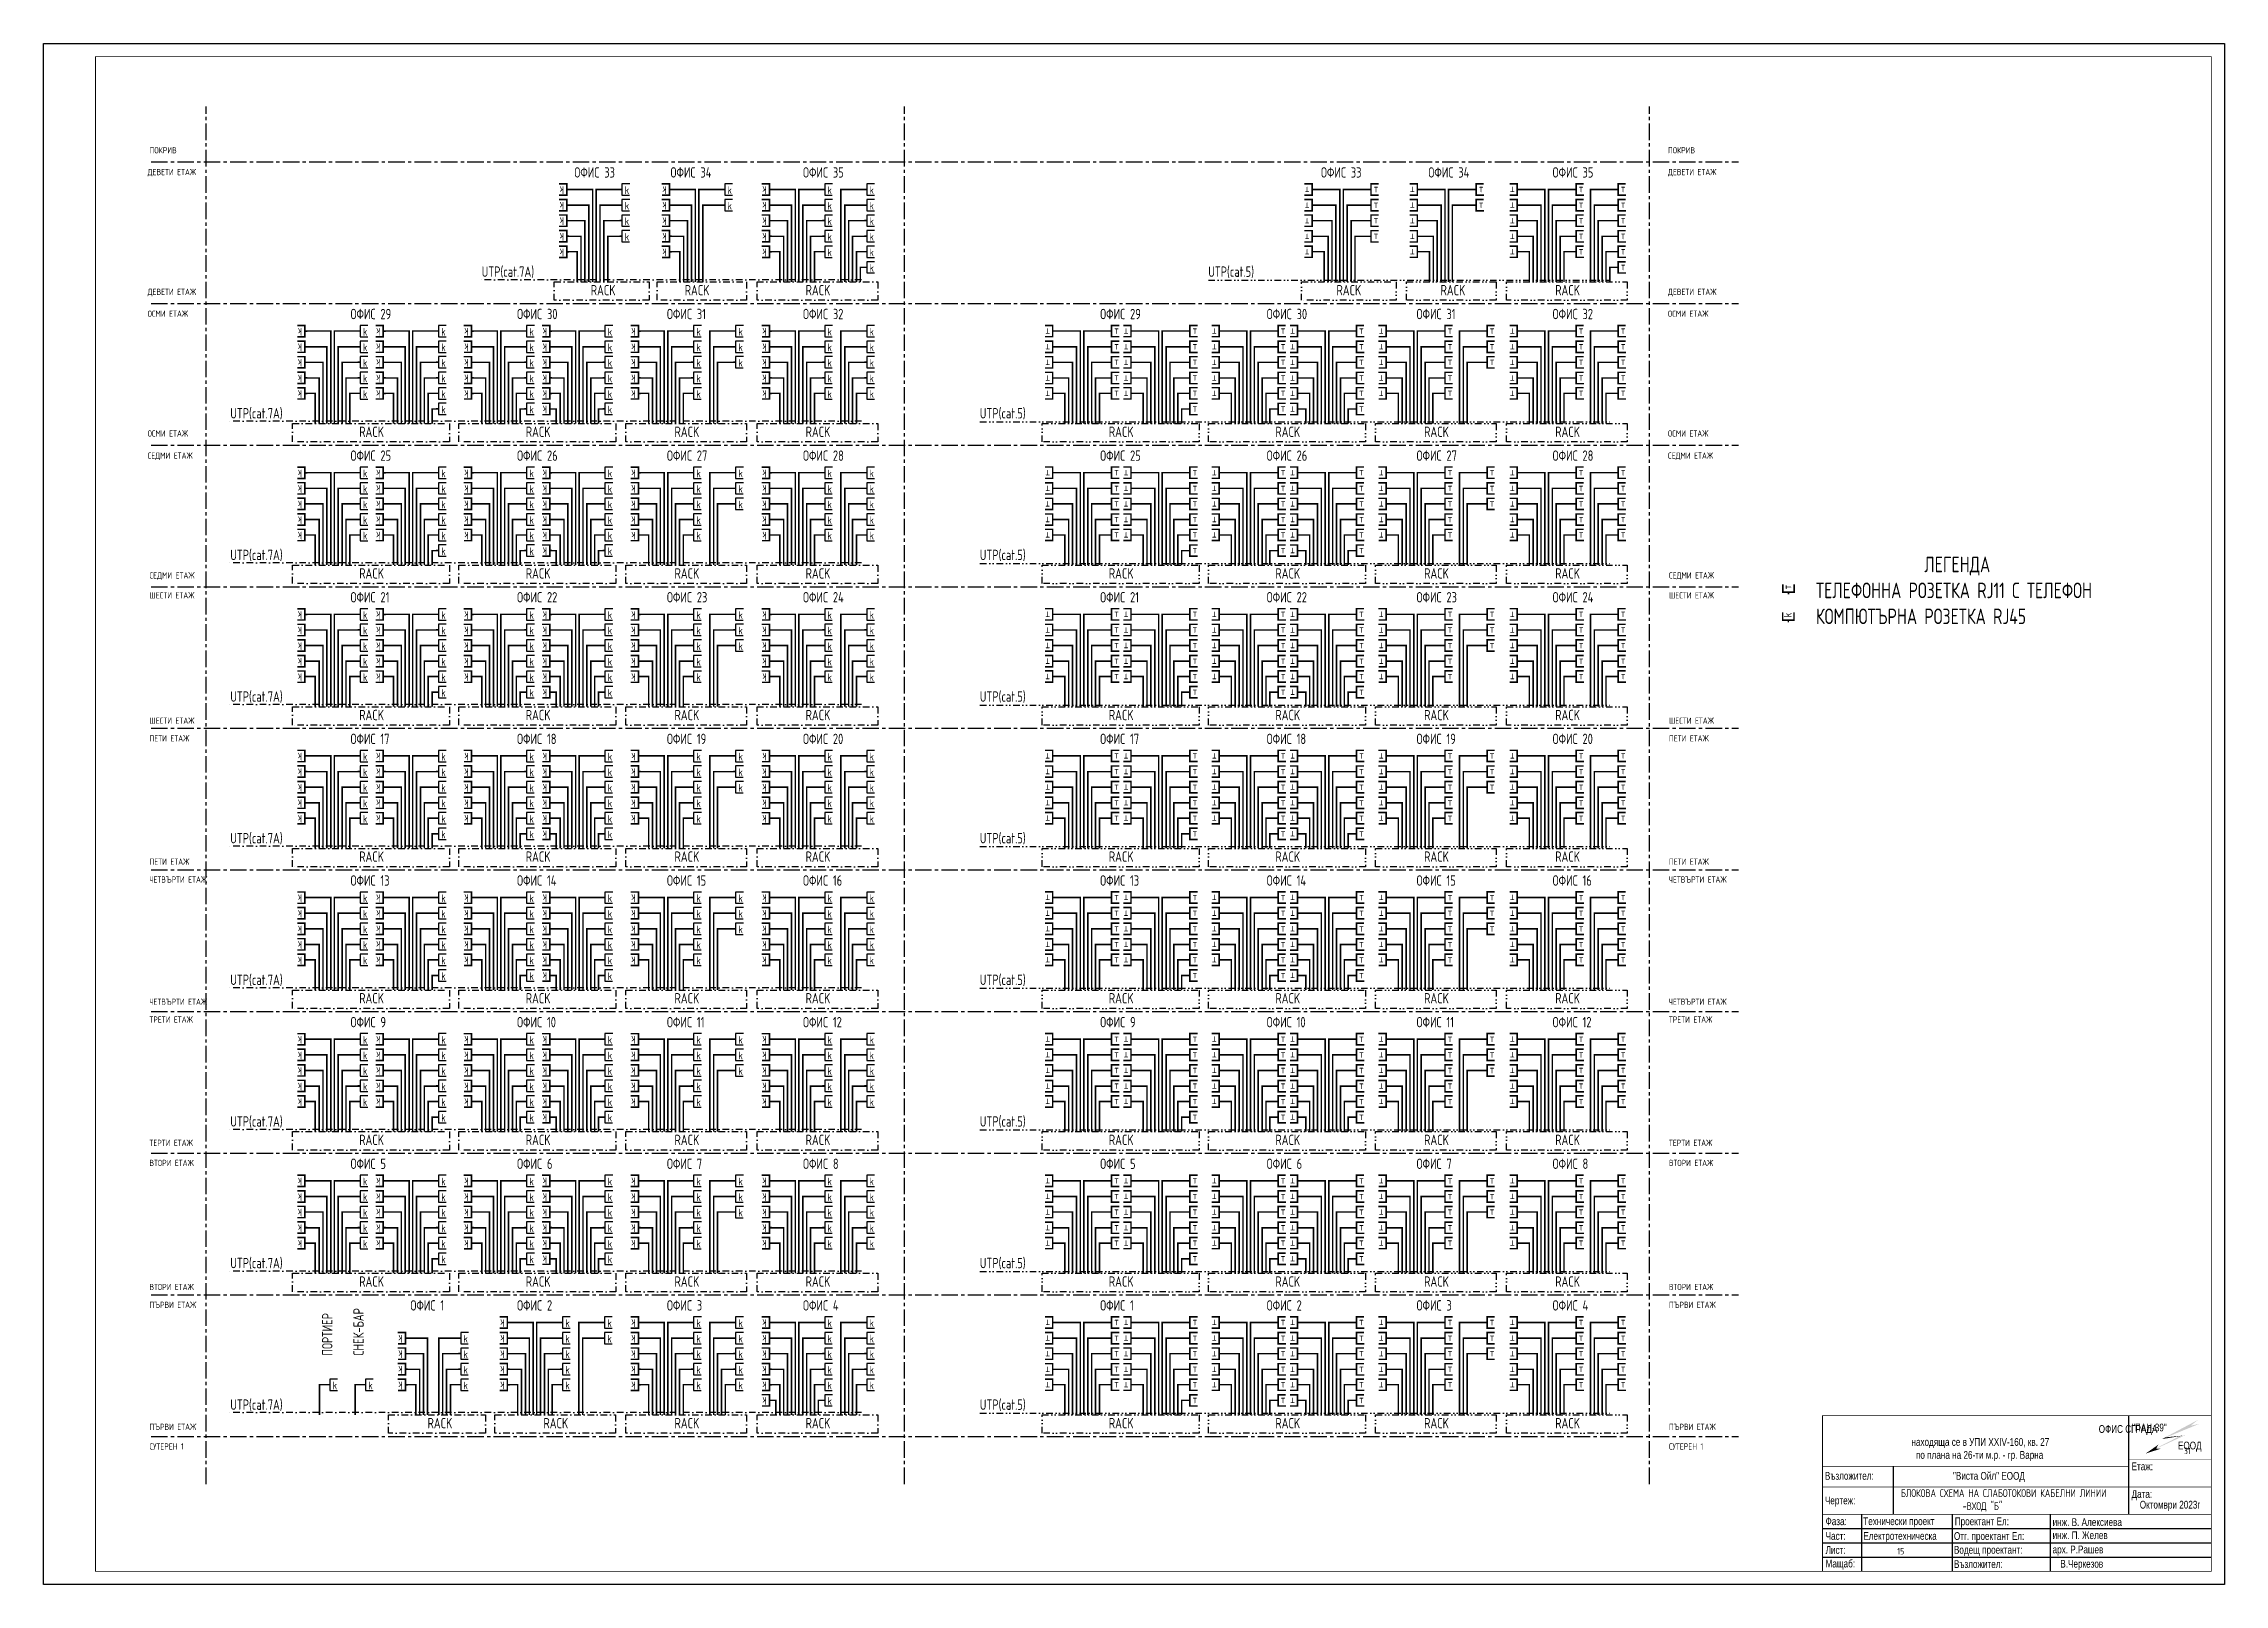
# Model space of a CAD drawing. Extents: x 25325 to 182345, y 3956 to 147305.
# Drawn here: x 42689 to 46894, y 11548 to 14518 of the extents above; entities that cross this region are included whole.
import ezdxf

# ---------------------------------------------------------------- set-up
doc = ezdxf.new("R2010")
doc.units = 0
doc.header["$MEASUREMENT"] = 0
for name, pattern in [('CENTER', [50.8, 31.75, -6.35, 6.35, -6.35]), ('DASHDOT', [25.4, 12.7, -6.35, 0, -6.35]), ('DIVIDE', [31.75, 12.7, -6.35, 0, -6.35, 0, -6.35])]:
    doc.linetypes.add(name, pattern=pattern)
doc.layers.get('0').update_dxf_attribs({"linetype": 'CONTINUOUS'})
for name, color, linetype in [('CAT6A UNDERGROUND PORTS ROUTING', 1, 'CONTINUOUS'), ('ELINT', 30, 'DASHDOT'), ('ELSH', 111, 'CONTINUOUS'), ('ELTEL', 52, 'DIVIDE')]:
    doc.layers.add(name, color=color, linetype=linetype)
doc.styles.add('ARIAL', font='arial.ttf', dxfattribs={"width": 0.75})
doc.styles.get("Standard").update_dxf_attribs({"font": 'simplex.shx', "width": 0.7, "height": 10})
doc.styles.add('Tabla_100', font='simplex.shx', dxfattribs={"width": 0.7, "height": 20})

msp = doc.modelspace()

# ---------------------------------------------------------------- texts
at = {"layer": 'CAT6A UNDERGROUND PORTS ROUTING', "char_height": 15, "attachment_point": 1}
for s, insert, rotation in [('k', (43692.59, 14228.06), 180), ('k', (43692.59, 14198.06), 180), ('k', (43890.7, 14228.06), 180), ('k', (43890.7, 14198.06), 180), ('k', (44083.45, 14228.06), 180), ('k', (44083.45, 14198.06), 180), ('т', (45129.68, 14227.47), 180), ('т', (45332.52, 14227.47), 180), ('т', (45525.26, 14227.47), 180), ('k', (43692.59, 14168.06), 180), ('k', (43890.7, 14168.06), 180), ('k', (44083.45, 14168.06), 180), ('т', (45129.68, 14197.22), 180), ('т', (45129.68, 14167.22), 180), ('т', (45332.52, 14197.22), 180), ('т', (45332.52, 14167.22), 180), ('т', (45525.26, 14197.22), 180), ('т', (45525.26, 14167.22), 180), ('k', (43692.59, 14138.06), 180), ('k', (43890.7, 14138.06), 180), ('k', (44083.45, 14138.06), 180), ('т', (45129.68, 14137.02), 180), ('т', (45332.52, 14137.02), 180), ('т', (45525.26, 14137.02), 180), ('k', (43692.59, 14108.06), 180), ('k', (43890.7, 14108.06), 180), ('k', (44083.45, 14108.06), 180), ('т', (45129.68, 14107.42), 180), ('т', (45332.52, 14107.42), 180), ('т', (45525.26, 14107.42), 180), ('k', (43187.66, 13955.06), 180), ('k', (43338.72, 13955.06), 180), ('k', (43508.79, 13955.06), 180), ('k', (43659.85, 13955.06), 180), ('k', (43830.7, 13955.06), 180), ('k', (44083.45, 13955.06), 180), ('т', (44629.48, 13954.47), 180), ('т', (44780.53, 13954.47), 180), ('т', (44950.61, 13954.47), 180), ('т', (45101.66, 13954.47), 180), ('т', (45272.52, 13954.47), 180), ('т', (45525.26, 13954.47), 180), ('k', (43187.66, 13925.06), 180), ('k', (43338.72, 13925.06), 180), ('k', (43508.79, 13925.06), 180), ('k', (43659.85, 13925.06), 180), ('k', (43830.7, 13925.06), 180), ('k', (44083.45, 13925.06), 180), ('т', (44629.48, 13924.22), 180), ('т', (44780.53, 13924.22), 180), ('т', (44950.61, 13924.22), 180), ('т', (45101.66, 13924.22), 180), ('т', (45272.52, 13924.22), 180), ('т', (45525.26, 13924.22), 180), ('k', (43187.66, 13895.06), 180), ('k', (43187.66, 13865.06), 180), ('k', (43338.72, 13895.06), 180), ('k', (43338.72, 13865.06), 180), ('k', (43508.79, 13895.06), 180), ('k', (43508.79, 13865.06), 180), ('k', (43659.85, 13895.06), 180), ('k', (43659.85, 13865.06), 180), ('k', (43830.7, 13895.06), 180), ('k', (43830.7, 13865.06), 180), ('k', (44083.45, 13895.06), 180), ('k', (44083.45, 13865.06), 180), ('т', (44629.48, 13894.22), 180), ('т', (44629.48, 13864.02), 180), ('т', (44780.53, 13894.22), 180), ('т', (44780.53, 13864.02), 180), ('т', (44950.61, 13894.22), 180), ('т', (44950.61, 13864.02), 180), ('т', (45101.66, 13894.22), 180), ('т', (45101.66, 13864.02), 180), ('т', (45272.52, 13894.22), 180), ('т', (45272.52, 13864.02), 180), ('т', (45525.26, 13894.22), 180), ('т', (45525.26, 13864.02), 180), ('k', (43187.66, 13835.06), 180), ('k', (43338.72, 13835.06), 180), ('k', (43508.79, 13835.06), 180), ('k', (43659.85, 13835.06), 180), ('k', (43830.7, 13835.06), 180), ('k', (44083.45, 13835.06), 180), ('т', (44629.48, 13834.42), 180), ('т', (44780.53, 13834.42), 180), ('т', (44950.61, 13834.42), 180), ('т', (45101.66, 13834.42), 180), ('т', (45272.52, 13834.42), 180), ('т', (45525.26, 13834.42), 180), ('k', (43659.85, 13805.06), 180), ('т', (45101.66, 13804.22), 180), ('k', (43187.66, 13682.06), 180), ('k', (43187.66, 13652.06), 180), ('k', (43338.72, 13682.06), 180), ('k', (43338.72, 13652.06), 180), ('k', (43508.79, 13682.06), 180), ('k', (43508.79, 13652.06), 180), ('k', (43659.85, 13682.06), 180), ('k', (43659.85, 13652.06), 180), ('k', (43830.7, 13682.06), 180), ('k', (43830.7, 13652.06), 180), ('k', (44083.45, 13682.06), 180), ('k', (44083.45, 13652.06), 180), ('т', (44629.48, 13681.47), 180), ('т', (44780.53, 13681.47), 180), ('т', (44950.61, 13681.47), 180), ('т', (45101.66, 13681.47), 180), ('т', (45272.52, 13681.47), 180), ('т', (45525.26, 13681.47), 180), ('k', (43187.66, 13622.06), 180), ('k', (43338.72, 13622.06), 180), ('k', (43508.79, 13622.06), 180), ('k', (43659.85, 13622.06), 180), ('k', (43830.7, 13622.06), 180), ('k', (44083.45, 13622.06), 180), ('т', (44629.48, 13651.22), 180), ('т', (44629.48, 13621.22), 180), ('т', (44780.53, 13651.22), 180), ('т', (44780.53, 13621.22), 180), ('т', (44950.61, 13651.22), 180), ('т', (44950.61, 13621.22), 180), ('т', (45101.66, 13651.22), 180), ('т', (45101.66, 13621.22), 180), ('т', (45272.52, 13651.22), 180), ('т', (45272.52, 13621.22), 180), ('т', (45525.26, 13651.22), 180), ('т', (45525.26, 13621.22), 180), ('k', (43187.66, 13592.06), 180), ('k', (43338.72, 13592.06), 180), ('k', (43508.79, 13592.06), 180), ('k', (43659.85, 13592.06), 180), ('k', (43830.7, 13592.06), 180), ('k', (44083.45, 13592.06), 180), ('т', (44629.48, 13591.02), 180), ('т', (44780.53, 13591.02), 180), ('т', (44950.61, 13591.02), 180), ('т', (45101.66, 13591.02), 180), ('т', (45272.52, 13591.02), 180), ('т', (45525.26, 13591.02), 180), ('k', (43187.66, 13562.06), 180), ('k', (43338.72, 13562.06), 180), ('k', (43508.79, 13562.06), 180), ('k', (43659.85, 13562.06), 180), ('k', (43659.85, 13532.06), 180), ('k', (43830.7, 13562.06), 180), ('k', (44083.45, 13562.06), 180), ('т', (44629.48, 13561.42), 180), ('т', (44780.53, 13561.42), 180), ('т', (44950.61, 13561.42), 180), ('т', (45101.66, 13561.42), 180), ('т', (45101.66, 13531.22), 180), ('т', (45272.52, 13561.42), 180), ('т', (45525.26, 13561.42), 180), ('т', (46044.09, 13466.29), 90), ('k', (43187.66, 13409.06), 180), ('k', (43338.72, 13409.06), 180), ('k', (43508.79, 13409.06), 180), ('k', (43659.85, 13409.06), 180), ('k', (43830.7, 13409.06), 180), ('k', (44083.45, 13409.06), 180), ('т', (44629.48, 13408.47), 180), ('т', (44780.53, 13408.47), 180), ('т', (44950.61, 13408.47), 180), ('т', (45101.66, 13408.47), 180), ('т', (45272.52, 13408.47), 180), ('т', (45525.26, 13408.47), 180), ('k', (46044.75, 13412.31), 90), ('k', (43187.66, 13379.06), 180), ('k', (43338.72, 13379.06), 180), ('k', (43508.79, 13379.06), 180), ('k', (43659.85, 13379.06), 180), ('k', (43830.7, 13379.06), 180), ('k', (44083.45, 13379.06), 180), ('т', (44629.48, 13378.22), 180), ('т', (44780.53, 13378.22), 180), ('т', (44950.61, 13378.22), 180), ('т', (45101.66, 13378.22), 180), ('т', (45272.52, 13378.22), 180), ('т', (45525.26, 13378.22), 180), ('k', (43187.66, 13349.06), 180), ('k', (43187.66, 13319.06), 180), ('k', (43338.72, 13349.06), 180), ('k', (43338.72, 13319.06), 180), ('k', (43508.79, 13349.06), 180), ('k', (43508.79, 13319.06), 180), ('k', (43659.85, 13349.06), 180), ('k', (43659.85, 13319.06), 180), ('k', (43830.7, 13349.06), 180), ('k', (43830.7, 13319.06), 180), ('k', (44083.45, 13349.06), 180), ('k', (44083.45, 13319.06), 180), ('т', (44629.48, 13348.22), 180), ('т', (44629.48, 13318.02), 180), ('т', (44780.53, 13348.22), 180), ('т', (44780.53, 13318.02), 180), ('т', (44950.61, 13348.22), 180), ('т', (44950.61, 13318.02), 180), ('т', (45101.66, 13348.22), 180), ('т', (45101.66, 13318.02), 180), ('т', (45272.52, 13348.22), 180), ('т', (45272.52, 13318.02), 180), ('т', (45525.26, 13348.22), 180), ('т', (45525.26, 13318.02), 180), ('k', (43187.66, 13289.06), 180), ('k', (43338.72, 13289.06), 180), ('k', (43508.79, 13289.06), 180), ('k', (43659.85, 13289.06), 180), ('k', (43830.7, 13289.06), 180), ('k', (44083.45, 13289.06), 180), ('т', (44629.48, 13288.42), 180), ('т', (44780.53, 13288.42), 180), ('т', (44950.61, 13288.42), 180), ('т', (45101.66, 13288.42), 180), ('т', (45272.52, 13288.42), 180), ('т', (45525.26, 13288.42), 180), ('k', (43659.85, 13259.06), 180), ('т', (45101.66, 13258.22), 180), ('k', (43187.66, 13136.06), 180), ('k', (43187.66, 13106.06), 180), ('k', (43338.72, 13136.06), 180), ('k', (43338.72, 13106.06), 180), ('k', (43508.79, 13136.06), 180), ('k', (43508.79, 13106.06), 180), ('k', (43659.85, 13136.06), 180), ('k', (43659.85, 13106.06), 180), ('k', (43830.7, 13136.06), 180), ('k', (43830.7, 13106.06), 180), ('k', (44083.45, 13136.06), 180), ('k', (44083.45, 13106.06), 180), ('т', (44629.48, 13135.47), 180), ('т', (44629.48, 13105.22), 180), ('т', (44780.53, 13135.47), 180), ('т', (44780.53, 13105.22), 180), ('т', (44950.61, 13135.47), 180), ('т', (44950.61, 13105.22), 180), ('т', (45101.66, 13135.47), 180), ('т', (45101.66, 13105.22), 180), ('т', (45272.52, 13135.47), 180), ('т', (45272.52, 13105.22), 180), ('т', (45525.26, 13135.47), 180), ('т', (45525.26, 13105.22), 180), ('k', (43187.66, 13076.06), 180), ('k', (43338.72, 13076.06), 180), ('k', (43508.79, 13076.06), 180), ('k', (43659.85, 13076.06), 180), ('k', (43830.7, 13076.06), 180), ('k', (44083.45, 13076.06), 180), ('т', (44629.48, 13075.22), 180), ('т', (44780.53, 13075.22), 180), ('т', (44950.61, 13075.22), 180), ('т', (45101.66, 13075.22), 180), ('т', (45272.52, 13075.22), 180), ('т', (45525.26, 13075.22), 180), ('k', (43187.66, 13046.06), 180), ('k', (43338.72, 13046.06), 180), ('k', (43508.79, 13046.06), 180), ('k', (43659.85, 13046.06), 180), ('k', (43830.7, 13046.06), 180), ('k', (44083.45, 13046.06), 180), ('т', (44629.48, 13045.02), 180), ('т', (44780.53, 13045.02), 180), ('т', (44950.61, 13045.02), 180), ('т', (45101.66, 13045.02), 180), ('т', (45272.52, 13045.02), 180), ('т', (45525.26, 13045.02), 180), ('k', (43187.66, 13016.06), 180), ('k', (43338.72, 13016.06), 180), ('k', (43508.79, 13016.06), 180), ('k', (43659.85, 13016.06), 180), ('k', (43659.85, 12986.06), 180), ('k', (43830.7, 13016.06), 180), ('k', (44083.45, 13016.06), 180), ('т', (44629.48, 13015.42), 180), ('т', (44780.53, 13015.42), 180), ('т', (44950.61, 13015.42), 180), ('т', (45101.66, 13015.42), 180), ('т', (45101.66, 12985.22), 180), ('т', (45272.52, 13015.42), 180), ('т', (45525.26, 13015.42), 180), ('k', (43187.66, 12863.06), 180), ('k', (43338.72, 12863.06), 180), ('k', (43508.79, 12863.06), 180), ('k', (43659.85, 12863.06), 180), ('k', (43830.7, 12863.06), 180), ('k', (44083.45, 12863.06), 180), ('т', (44629.48, 12862.47), 180), ('т', (44780.53, 12862.47), 180), ('т', (44950.61, 12862.47), 180), ('т', (45101.66, 12862.47), 180), ('т', (45272.52, 12862.47), 180), ('т', (45525.26, 12862.47), 180), ('k', (43187.66, 12833.06), 180), ('k', (43338.72, 12833.06), 180), ('k', (43508.79, 12833.06), 180), ('k', (43659.85, 12833.06), 180), ('k', (43830.7, 12833.06), 180), ('k', (44083.45, 12833.06), 180), ('т', (44629.48, 12832.22), 180), ('т', (44780.53, 12832.22), 180), ('т', (44950.61, 12832.22), 180), ('т', (45101.66, 12832.22), 180), ('т', (45272.52, 12832.22), 180), ('т', (45525.26, 12832.22), 180), ('k', (43187.66, 12803.06), 180), ('k', (43187.66, 12773.06), 180), ('k', (43338.72, 12803.06), 180), ('k', (43338.72, 12773.06), 180), ('k', (43508.79, 12803.06), 180), ('k', (43508.79, 12773.06), 180), ('k', (43659.85, 12803.06), 180), ('k', (43659.85, 12773.06), 180), ('k', (43830.7, 12803.06), 180), ('k', (43830.7, 12773.06), 180), ('k', (44083.45, 12803.06), 180), ('k', (44083.45, 12773.06), 180), ('т', (44629.48, 12802.22), 180), ('т', (44629.48, 12772.02), 180), ('т', (44780.53, 12802.22), 180), ('т', (44780.53, 12772.02), 180), ('т', (44950.61, 12802.22), 180), ('т', (44950.61, 12772.02), 180), ('т', (45101.66, 12802.22), 180), ('т', (45101.66, 12772.02), 180), ('т', (45272.52, 12802.22), 180), ('т', (45272.52, 12772.02), 180), ('т', (45525.26, 12802.22), 180), ('т', (45525.26, 12772.02), 180), ('k', (43187.66, 12743.06), 180), ('k', (43338.72, 12743.06), 180), ('k', (43508.79, 12743.06), 180), ('k', (43659.85, 12743.06), 180), ('k', (43830.7, 12743.06), 180), ('k', (44083.45, 12743.06), 180), ('т', (44629.48, 12742.42), 180), ('т', (44780.53, 12742.42), 180), ('т', (44950.61, 12742.42), 180), ('т', (45101.66, 12742.42), 180), ('т', (45272.52, 12742.42), 180), ('т', (45525.26, 12742.42), 180), ('k', (43659.85, 12713.06), 180), ('т', (45101.66, 12712.22), 180), ('k', (43187.66, 12590.06), 180), ('k', (43187.66, 12560.06), 180), ('k', (43338.72, 12590.06), 180), ('k', (43338.72, 12560.06), 180), ('k', (43508.79, 12590.06), 180), ('k', (43508.79, 12560.06), 180), ('k', (43659.85, 12590.06), 180), ('k', (43659.85, 12560.06), 180), ('k', (43830.7, 12590.06), 180), ('k', (43830.7, 12560.06), 180), ('k', (44083.45, 12590.06), 180), ('k', (44083.45, 12560.06), 180), ('т', (44629.48, 12589.47), 180), ('т', (44629.48, 12559.22), 180), ('т', (44780.53, 12589.47), 180), ('т', (44780.53, 12559.22), 180), ('т', (44950.61, 12589.47), 180), ('т', (44950.61, 12559.22), 180), ('т', (45101.66, 12589.47), 180), ('т', (45101.66, 12559.22), 180), ('т', (45272.52, 12589.47), 180), ('т', (45272.52, 12559.22), 180), ('т', (45525.26, 12589.47), 180), ('т', (45525.26, 12559.22), 180), ('k', (43187.66, 12530.06), 180), ('k', (43338.72, 12530.06), 180), ('k', (43508.79, 12530.06), 180), ('k', (43659.85, 12530.06), 180), ('k', (43830.7, 12530.06), 180), ('k', (44083.45, 12530.06), 180), ('т', (44629.48, 12529.22), 180), ('т', (44780.53, 12529.22), 180), ('т', (44950.61, 12529.22), 180), ('т', (45101.66, 12529.22), 180), ('т', (45272.52, 12529.22), 180), ('т', (45525.26, 12529.22), 180), ('k', (43187.66, 12500.06), 180), ('k', (43338.72, 12500.06), 180), ('k', (43508.79, 12500.06), 180), ('k', (43659.85, 12500.06), 180), ('k', (43830.7, 12500.06), 180), ('k', (44083.45, 12500.06), 180), ('т', (44629.48, 12499.02), 180), ('т', (44780.53, 12499.02), 180), ('т', (44950.61, 12499.02), 180), ('т', (45101.66, 12499.02), 180), ('т', (45272.52, 12499.02), 180), ('т', (45525.26, 12499.02), 180), ('k', (43187.66, 12470.06), 180), ('k', (43338.72, 12470.06), 180), ('k', (43508.79, 12470.06), 180), ('k', (43659.85, 12470.06), 180), ('k', (43659.85, 12440.06), 180), ('k', (43830.7, 12470.06), 180), ('k', (44083.45, 12470.06), 180), ('т', (44629.48, 12469.42), 180), ('т', (44780.53, 12469.42), 180), ('т', (44950.61, 12469.42), 180), ('т', (45101.66, 12469.42), 180), ('т', (45101.66, 12439.22), 180), ('т', (45272.52, 12469.42), 180), ('т', (45525.26, 12469.42), 180), ('k', (43187.66, 12317.06), 180), ('k', (43338.72, 12317.06), 180), ('k', (43508.79, 12317.06), 180), ('k', (43659.85, 12317.06), 180), ('k', (43830.7, 12317.06), 180), ('k', (44083.45, 12317.06), 180), ('т', (44629.48, 12316.47), 180), ('т', (44780.53, 12316.47), 180), ('т', (44950.61, 12316.47), 180), ('т', (45101.66, 12316.47), 180), ('т', (45272.52, 12316.47), 180), ('т', (45525.26, 12316.47), 180), ('k', (43187.66, 12287.06), 180), ('k', (43338.72, 12287.06), 180), ('k', (43508.79, 12287.06), 180), ('k', (43659.85, 12287.06), 180), ('k', (43830.7, 12287.06), 180), ('k', (44083.45, 12287.06), 180), ('т', (44629.48, 12286.22), 180), ('т', (44780.53, 12286.22), 180), ('т', (44950.61, 12286.22), 180), ('т', (45101.66, 12286.22), 180), ('т', (45272.52, 12286.22), 180), ('т', (45525.26, 12286.22), 180), ('k', (43187.66, 12257.06), 180), ('k', (43187.66, 12227.06), 180), ('k', (43338.72, 12257.06), 180), ('k', (43338.72, 12227.06), 180), ('k', (43508.79, 12257.06), 180), ('k', (43508.79, 12227.06), 180), ('k', (43659.85, 12257.06), 180), ('k', (43659.85, 12227.06), 180), ('k', (43830.7, 12257.06), 180), ('k', (43830.7, 12227.06), 180), ('k', (44083.45, 12257.06), 180), ('k', (44083.45, 12227.06), 180), ('т', (44629.48, 12256.22), 180), ('т', (44629.48, 12226.02), 180), ('т', (44780.53, 12256.22), 180), ('т', (44780.53, 12226.02), 180), ('т', (44950.61, 12256.22), 180), ('т', (44950.61, 12226.02), 180), ('т', (45101.66, 12256.22), 180), ('т', (45101.66, 12226.02), 180), ('т', (45272.52, 12256.22), 180), ('т', (45272.52, 12226.02), 180), ('т', (45525.26, 12256.22), 180), ('т', (45525.26, 12226.02), 180), ('k', (43187.66, 12197.06), 180), ('k', (43338.72, 12197.06), 180), ('k', (43508.79, 12197.06), 180), ('k', (43659.85, 12197.06), 180), ('k', (43830.7, 12197.06), 180), ('k', (44083.45, 12197.06), 180), ('т', (44629.48, 12196.42), 180), ('т', (44780.53, 12196.42), 180), ('т', (44950.61, 12196.42), 180), ('т', (45101.66, 12196.42), 180), ('т', (45272.52, 12196.42), 180), ('т', (45525.26, 12196.42), 180), ('k', (43659.85, 12167.06), 180), ('т', (45101.66, 12166.22), 180), ('k', (43381.57, 12014.06), 180), ('k', (43577.96, 12044.06), 180), ('k', (43577.96, 12014.06), 180), ('k', (43830.7, 12044.06), 180), ('k', (43830.7, 12014.06), 180), ('k', (44083.45, 12044.06), 180), ('k', (44083.45, 12014.06), 180), ('т', (44629.48, 12043.47), 180), ('т', (44629.48, 12013.22), 180), ('т', (44780.53, 12043.47), 180), ('т', (44780.53, 12013.22), 180), ('т', (44950.61, 12043.47), 180), ('т', (44950.61, 12013.22), 180), ('т', (45101.66, 12043.47), 180), ('т', (45101.66, 12013.22), 180), ('т', (45272.52, 12043.47), 180), ('т', (45272.52, 12013.22), 180), ('т', (45525.26, 12043.47), 180), ('т', (45525.26, 12013.22), 180), ('k', (43381.57, 11984.06), 180), ('k', (43577.96, 11984.06), 180), ('k', (43830.7, 11984.06), 180), ('k', (44083.45, 11984.06), 180), ('т', (44629.48, 11983.22), 180), ('т', (44780.53, 11983.22), 180), ('т', (44950.61, 11983.22), 180), ('т', (45101.66, 11983.22), 180), ('т', (45272.52, 11983.22), 180), ('т', (45525.26, 11983.22), 180), ('k', (43381.57, 11954.06), 180), ('k', (43577.96, 11954.06), 180), ('k', (43830.7, 11954.06), 180), ('k', (44083.45, 11954.06), 180), ('т', (44629.48, 11953.02), 180), ('т', (44780.53, 11953.02), 180), ('т', (44950.61, 11953.02), 180), ('т', (45101.66, 11953.02), 180), ('т', (45272.52, 11953.02), 180), ('т', (45525.26, 11953.02), 180), ('k', (43381.57, 11924.06), 180), ('k', (43577.96, 11924.06), 180), ('k', (43830.7, 11924.06), 180), ('k', (44083.45, 11924.06), 180), ('k', (44083.45, 11894.06), 180), ('т', (44629.48, 11923.42), 180), ('т', (44780.53, 11923.42), 180), ('т', (44950.61, 11923.42), 180), ('т', (45101.66, 11923.42), 180), ('т', (45101.66, 11893.22), 180), ('т', (45272.52, 11923.42), 180), ('т', (45525.26, 11923.42), 180)]:
    msp.add_mtext(s, dxfattribs=dict(at, insert=insert, rotation=rotation))
at = {"layer": 'CAT6A UNDERGROUND PORTS ROUTING', "char_height": 15}
for s, insert, attachment_point in [('k', (43809.89, 14228.06), 7), ('k', (43809.89, 14198.06), 7), ('k', (44008.01, 14228.06), 7), ('k', (44008.01, 14198.06), 7), ('k', (44200.75, 14228.06), 7), ('k', (44200.75, 14198.06), 7), ('k', (44281.8, 14228.06), 7), ('k', (44281.8, 14198.06), 7), ('т', (45254.18, 14246.49), 1), ('т', (45457.02, 14246.49), 1), ('т', (45649.76, 14246.49), 1), ('т', (45730.81, 14246.49), 1), ('k', (43809.89, 14168.06), 7), ('k', (44200.75, 14168.06), 7), ('k', (44281.8, 14168.06), 7), ('т', (45254.18, 14216.23), 1), ('т', (45254.18, 14186.23), 1), ('т', (45457.02, 14216.23), 1), ('т', (45649.76, 14216.23), 1), ('т', (45649.76, 14186.23), 1), ('т', (45730.81, 14216.23), 1), ('т', (45730.81, 14186.23), 1), ('k', (43809.89, 14138.06), 7), ('k', (44200.75, 14138.06), 7), ('k', (44281.8, 14138.06), 7), ('т', (45254.18, 14156.03), 1), ('т', (45649.76, 14156.03), 1), ('т', (45730.81, 14156.03), 1), ('k', (44200.75, 14108.06), 7), ('k', (44281.8, 14108.06), 7), ('k', (44281.8, 14078.06), 7), ('т', (45649.76, 14126.44), 1), ('т', (45730.81, 14126.44), 1), ('т', (45730.81, 14096.23), 1), ('k', (43304.97, 13955.06), 7), ('k', (43456.02, 13955.06), 7), ('k', (43626.1, 13955.06), 7), ('k', (43777.15, 13955.06), 7), ('k', (43948.01, 13955.06), 7), ('k', (44029.06, 13955.06), 7), ('k', (44200.75, 13955.06), 7), ('k', (44281.8, 13955.06), 7), ('т', (44753.98, 13973.49), 1), ('т', (44905.03, 13973.49), 1), ('т', (45075.11, 13973.49), 1), ('т', (45226.16, 13973.49), 1), ('т', (45397.02, 13973.49), 1), ('т', (45478.07, 13973.49), 1), ('т', (45649.76, 13973.49), 1), ('т', (45730.81, 13973.49), 1), ('k', (43304.97, 13925.06), 7), ('k', (43456.02, 13925.06), 7), ('k', (43626.1, 13925.06), 7), ('k', (43777.15, 13925.06), 7), ('k', (43948.01, 13925.06), 7), ('k', (44029.06, 13925.06), 7), ('k', (44200.75, 13925.06), 7), ('k', (44281.8, 13925.06), 7), ('т', (44753.98, 13943.23), 1), ('т', (44905.03, 13943.23), 1), ('т', (45075.11, 13943.23), 1), ('т', (45226.16, 13943.23), 1), ('т', (45397.02, 13943.23), 1), ('т', (45478.07, 13943.23), 1), ('т', (45649.76, 13943.23), 1), ('т', (45730.81, 13943.23), 1), ('k', (43304.97, 13895.06), 7), ('k', (43304.97, 13865.06), 7), ('k', (43456.02, 13895.06), 7), ('k', (43456.02, 13865.06), 7), ('k', (43626.1, 13895.06), 7), ('k', (43626.1, 13865.06), 7), ('k', (43777.15, 13895.06), 7), ('k', (43777.15, 13865.06), 7), ('k', (43948.01, 13895.06), 7), ('k', (43948.01, 13865.06), 7), ('k', (44029.06, 13895.06), 7), ('k', (44200.75, 13895.06), 7), ('k', (44200.75, 13865.06), 7), ('k', (44281.8, 13895.06), 7), ('k', (44281.8, 13865.06), 7), ('т', (44753.98, 13913.23), 1), ('т', (44753.98, 13883.03), 1), ('т', (44905.03, 13913.23), 1), ('т', (44905.03, 13883.03), 1), ('т', (45075.11, 13913.23), 1), ('т', (45075.11, 13883.03), 1), ('т', (45226.16, 13913.23), 1), ('т', (45226.16, 13883.03), 1), ('т', (45397.02, 13913.23), 1), ('т', (45397.02, 13883.03), 1), ('т', (45478.07, 13913.23), 1), ('т', (45649.76, 13913.23), 1), ('т', (45649.76, 13883.03), 1), ('т', (45730.81, 13913.23), 1), ('т', (45730.81, 13883.03), 1), ('k', (43304.97, 13835.06), 7), ('k', (43456.02, 13835.06), 7), ('k', (43626.1, 13835.06), 7), ('k', (43777.15, 13835.06), 7), ('k', (43948.01, 13835.06), 7), ('k', (44200.75, 13835.06), 7), ('k', (44281.8, 13835.06), 7), ('т', (44753.98, 13853.44), 1), ('т', (44905.03, 13853.44), 1), ('т', (45075.11, 13853.44), 1), ('т', (45226.16, 13853.44), 1), ('т', (45397.02, 13853.44), 1), ('т', (45649.76, 13853.44), 1), ('т', (45730.81, 13853.44), 1), ('k', (43456.02, 13805.06), 7), ('k', (43626.1, 13805.06), 7), ('k', (43777.15, 13805.06), 7), ('т', (44905.03, 13823.23), 1), ('т', (45075.11, 13823.23), 1), ('т', (45226.16, 13823.23), 1), ('k', (43304.97, 13682.06), 7), ('k', (43304.97, 13652.06), 7), ('k', (43456.02, 13682.06), 7), ('k', (43456.02, 13652.06), 7), ('k', (43626.1, 13682.06), 7), ('k', (43626.1, 13652.06), 7), ('k', (43777.15, 13682.06), 7), ('k', (43777.15, 13652.06), 7), ('k', (43948.01, 13682.06), 7), ('k', (43948.01, 13652.06), 7), ('k', (44029.06, 13682.06), 7), ('k', (44029.06, 13652.06), 7), ('k', (44200.75, 13682.06), 7), ('k', (44200.75, 13652.06), 7), ('k', (44281.8, 13682.06), 7), ('k', (44281.8, 13652.06), 7), ('т', (44753.98, 13700.49), 1), ('т', (44905.03, 13700.49), 1), ('т', (45075.11, 13700.49), 1), ('т', (45226.16, 13700.49), 1), ('т', (45397.02, 13700.49), 1), ('т', (45478.07, 13700.49), 1), ('т', (45649.76, 13700.49), 1), ('т', (45730.81, 13700.49), 1), ('k', (43304.97, 13622.06), 7), ('k', (43456.02, 13622.06), 7), ('k', (43626.1, 13622.06), 7), ('k', (43777.15, 13622.06), 7), ('k', (43948.01, 13622.06), 7), ('k', (44029.06, 13622.06), 7), ('k', (44200.75, 13622.06), 7), ('k', (44281.8, 13622.06), 7), ('т', (44753.98, 13670.23), 1), ('т', (44753.98, 13640.23), 1), ('т', (44905.03, 13670.23), 1), ('т', (44905.03, 13640.23), 1), ('т', (45075.11, 13670.23), 1), ('т', (45075.11, 13640.23), 1), ('т', (45226.16, 13670.23), 1), ('т', (45226.16, 13640.23), 1), ('т', (45397.02, 13670.23), 1), ('т', (45397.02, 13640.23), 1), ('т', (45478.07, 13670.23), 1), ('т', (45478.07, 13640.23), 1), ('т', (45649.76, 13670.23), 1), ('т', (45649.76, 13640.23), 1), ('т', (45730.81, 13670.23), 1), ('т', (45730.81, 13640.23), 1), ('k', (43304.97, 13592.06), 7), ('k', (43456.02, 13592.06), 7), ('k', (43626.1, 13592.06), 7), ('k', (43777.15, 13592.06), 7), ('k', (43948.01, 13592.06), 7), ('k', (44200.75, 13592.06), 7), ('k', (44281.8, 13592.06), 7), ('т', (44753.98, 13610.03), 1), ('т', (44905.03, 13610.03), 1), ('т', (45075.11, 13610.03), 1), ('т', (45226.16, 13610.03), 1), ('т', (45397.02, 13610.03), 1), ('т', (45649.76, 13610.03), 1), ('т', (45730.81, 13610.03), 1), ('k', (43304.97, 13562.06), 7), ('k', (43456.02, 13562.06), 7), ('k', (43456.02, 13532.06), 7), ('k', (43626.1, 13562.06), 7), ('k', (43626.1, 13532.06), 7), ('k', (43777.15, 13562.06), 7), ('k', (43777.15, 13532.06), 7), ('k', (43948.01, 13562.06), 7), ('k', (44200.75, 13562.06), 7), ('k', (44281.8, 13562.06), 7), ('т', (44753.98, 13580.44), 1), ('т', (44905.03, 13580.44), 1), ('т', (44905.03, 13550.23), 1), ('т', (45075.11, 13580.44), 1), ('т', (45075.11, 13550.23), 1), ('т', (45226.16, 13580.44), 1), ('т', (45226.16, 13550.23), 1), ('т', (45397.02, 13580.44), 1), ('т', (45649.76, 13580.44), 1), ('т', (45730.81, 13580.44), 1), ('k', (43304.97, 13409.06), 7), ('k', (43456.02, 13409.06), 7), ('k', (43626.1, 13409.06), 7), ('k', (43777.15, 13409.06), 7), ('k', (43948.01, 13409.06), 7), ('k', (44029.06, 13409.06), 7), ('k', (44200.75, 13409.06), 7), ('k', (44281.8, 13409.06), 7), ('т', (44753.98, 13427.49), 1), ('т', (44905.03, 13427.49), 1), ('т', (45075.11, 13427.49), 1), ('т', (45226.16, 13427.49), 1), ('т', (45397.02, 13427.49), 1), ('т', (45478.07, 13427.49), 1), ('т', (45649.76, 13427.49), 1), ('т', (45730.81, 13427.49), 1), ('k', (43304.97, 13379.06), 7), ('k', (43456.02, 13379.06), 7), ('k', (43626.1, 13379.06), 7), ('k', (43777.15, 13379.06), 7), ('k', (43948.01, 13379.06), 7), ('k', (44029.06, 13379.06), 7), ('k', (44200.75, 13379.06), 7), ('k', (44281.8, 13379.06), 7), ('т', (44753.98, 13397.23), 1), ('т', (44905.03, 13397.23), 1), ('т', (45075.11, 13397.23), 1), ('т', (45226.16, 13397.23), 1), ('т', (45397.02, 13397.23), 1), ('т', (45478.07, 13397.23), 1), ('т', (45649.76, 13397.23), 1), ('т', (45730.81, 13397.23), 1), ('k', (43304.97, 13349.06), 7), ('k', (43304.97, 13319.06), 7), ('k', (43456.02, 13349.06), 7), ('k', (43456.02, 13319.06), 7), ('k', (43626.1, 13349.06), 7), ('k', (43626.1, 13319.06), 7), ('k', (43777.15, 13349.06), 7), ('k', (43777.15, 13319.06), 7), ('k', (43948.01, 13349.06), 7), ('k', (43948.01, 13319.06), 7), ('k', (44029.06, 13349.06), 7), ('k', (44200.75, 13349.06), 7), ('k', (44200.75, 13319.06), 7), ('k', (44281.8, 13349.06), 7), ('k', (44281.8, 13319.06), 7), ('т', (44753.98, 13367.23), 1), ('т', (44753.98, 13337.03), 1), ('т', (44905.03, 13367.23), 1), ('т', (44905.03, 13337.03), 1), ('т', (45075.11, 13367.23), 1), ('т', (45075.11, 13337.03), 1), ('т', (45226.16, 13367.23), 1), ('т', (45226.16, 13337.03), 1), ('т', (45397.02, 13367.23), 1), ('т', (45397.02, 13337.03), 1), ('т', (45478.07, 13367.23), 1), ('т', (45649.76, 13367.23), 1), ('т', (45649.76, 13337.03), 1), ('т', (45730.81, 13367.23), 1), ('т', (45730.81, 13337.03), 1), ('k', (43304.97, 13289.06), 7), ('k', (43456.02, 13289.06), 7), ('k', (43626.1, 13289.06), 7), ('k', (43777.15, 13289.06), 7), ('k', (43948.01, 13289.06), 7), ('k', (44200.75, 13289.06), 7), ('k', (44281.8, 13289.06), 7), ('т', (44753.98, 13307.44), 1), ('т', (44905.03, 13307.44), 1), ('т', (45075.11, 13307.44), 1), ('т', (45226.16, 13307.44), 1), ('т', (45397.02, 13307.44), 1), ('т', (45649.76, 13307.44), 1), ('т', (45730.81, 13307.44), 1), ('k', (43456.02, 13259.06), 7), ('k', (43626.1, 13259.06), 7), ('k', (43777.15, 13259.06), 7), ('т', (44905.03, 13277.23), 1), ('т', (45075.11, 13277.23), 1), ('т', (45226.16, 13277.23), 1), ('k', (43304.97, 13136.06), 7), ('k', (43304.97, 13106.06), 7), ('k', (43456.02, 13136.06), 7), ('k', (43456.02, 13106.06), 7), ('k', (43626.1, 13136.06), 7), ('k', (43626.1, 13106.06), 7), ('k', (43777.15, 13136.06), 7), ('k', (43777.15, 13106.06), 7), ('k', (43948.01, 13136.06), 7), ('k', (43948.01, 13106.06), 7), ('k', (44029.06, 13136.06), 7), ('k', (44029.06, 13106.06), 7), ('k', (44200.75, 13136.06), 7), ('k', (44200.75, 13106.06), 7), ('k', (44281.8, 13136.06), 7), ('k', (44281.8, 13106.06), 7), ('т', (44753.98, 13154.49), 1), ('т', (44753.98, 13124.23), 1), ('т', (44905.03, 13154.49), 1), ('т', (44905.03, 13124.23), 1), ('т', (45075.11, 13154.49), 1), ('т', (45075.11, 13124.23), 1), ('т', (45226.16, 13154.49), 1), ('т', (45226.16, 13124.23), 1), ('т', (45397.02, 13154.49), 1), ('т', (45397.02, 13124.23), 1), ('т', (45478.07, 13154.49), 1), ('т', (45478.07, 13124.23), 1), ('т', (45649.76, 13154.49), 1), ('т', (45649.76, 13124.23), 1), ('т', (45730.81, 13154.49), 1), ('т', (45730.81, 13124.23), 1), ('k', (43304.97, 13076.06), 7), ('k', (43456.02, 13076.06), 7), ('k', (43626.1, 13076.06), 7), ('k', (43777.15, 13076.06), 7), ('k', (43948.01, 13076.06), 7), ('k', (44029.06, 13076.06), 7), ('k', (44200.75, 13076.06), 7), ('k', (44281.8, 13076.06), 7), ('т', (44753.98, 13094.23), 1), ('т', (44905.03, 13094.23), 1), ('т', (45075.11, 13094.23), 1), ('т', (45226.16, 13094.23), 1), ('т', (45397.02, 13094.23), 1), ('т', (45478.07, 13094.23), 1), ('т', (45649.76, 13094.23), 1), ('т', (45730.81, 13094.23), 1), ('k', (43304.97, 13046.06), 7), ('k', (43456.02, 13046.06), 7), ('k', (43626.1, 13046.06), 7), ('k', (43777.15, 13046.06), 7), ('k', (43948.01, 13046.06), 7), ('k', (44200.75, 13046.06), 7), ('k', (44281.8, 13046.06), 7), ('т', (44753.98, 13064.03), 1), ('т', (44905.03, 13064.03), 1), ('т', (45075.11, 13064.03), 1), ('т', (45226.16, 13064.03), 1), ('т', (45397.02, 13064.03), 1), ('т', (45649.76, 13064.03), 1), ('т', (45730.81, 13064.03), 1), ('k', (43304.97, 13016.06), 7), ('k', (43456.02, 13016.06), 7), ('k', (43456.02, 12986.06), 7), ('k', (43626.1, 13016.06), 7), ('k', (43626.1, 12986.06), 7), ('k', (43777.15, 13016.06), 7), ('k', (43777.15, 12986.06), 7), ('k', (43948.01, 13016.06), 7), ('k', (44200.75, 13016.06), 7), ('k', (44281.8, 13016.06), 7), ('т', (44753.98, 13034.44), 1), ('т', (44905.03, 13034.44), 1), ('т', (44905.03, 13004.23), 1), ('т', (45075.11, 13034.44), 1), ('т', (45075.11, 13004.23), 1), ('т', (45226.16, 13034.44), 1), ('т', (45226.16, 13004.23), 1), ('т', (45397.02, 13034.44), 1), ('т', (45649.76, 13034.44), 1), ('т', (45730.81, 13034.44), 1), ('k', (43304.97, 12863.06), 7), ('k', (43456.02, 12863.06), 7), ('k', (43626.1, 12863.06), 7), ('k', (43777.15, 12863.06), 7), ('k', (43948.01, 12863.06), 7), ('k', (44029.06, 12863.06), 7), ('k', (44200.75, 12863.06), 7), ('k', (44281.8, 12863.06), 7), ('т', (44753.98, 12881.49), 1), ('т', (44905.03, 12881.49), 1), ('т', (45075.11, 12881.49), 1), ('т', (45226.16, 12881.49), 1), ('т', (45397.02, 12881.49), 1), ('т', (45478.07, 12881.49), 1), ('т', (45649.76, 12881.49), 1), ('т', (45730.81, 12881.49), 1), ('k', (43304.97, 12833.06), 7), ('k', (43456.02, 12833.06), 7), ('k', (43626.1, 12833.06), 7), ('k', (43777.15, 12833.06), 7), ('k', (43948.01, 12833.06), 7), ('k', (44029.06, 12833.06), 7), ('k', (44200.75, 12833.06), 7), ('k', (44281.8, 12833.06), 7), ('т', (44753.98, 12851.23), 1), ('т', (44905.03, 12851.23), 1), ('т', (45075.11, 12851.23), 1), ('т', (45226.16, 12851.23), 1), ('т', (45397.02, 12851.23), 1), ('т', (45478.07, 12851.23), 1), ('т', (45649.76, 12851.23), 1), ('т', (45730.81, 12851.23), 1), ('k', (43304.97, 12803.06), 7), ('k', (43304.97, 12773.06), 7), ('k', (43456.02, 12803.06), 7), ('k', (43456.02, 12773.06), 7), ('k', (43626.1, 12803.06), 7), ('k', (43626.1, 12773.06), 7), ('k', (43777.15, 12803.06), 7), ('k', (43777.15, 12773.06), 7), ('k', (43948.01, 12803.06), 7), ('k', (43948.01, 12773.06), 7), ('k', (44029.06, 12803.06), 7), ('k', (44200.75, 12803.06), 7), ('k', (44200.75, 12773.06), 7), ('k', (44281.8, 12803.06), 7), ('k', (44281.8, 12773.06), 7), ('т', (44753.98, 12821.23), 1), ('т', (44753.98, 12791.03), 1), ('т', (44905.03, 12821.23), 1), ('т', (44905.03, 12791.03), 1), ('т', (45075.11, 12821.23), 1), ('т', (45075.11, 12791.03), 1), ('т', (45226.16, 12821.23), 1), ('т', (45226.16, 12791.03), 1), ('т', (45397.02, 12821.23), 1), ('т', (45397.02, 12791.03), 1), ('т', (45478.07, 12821.23), 1), ('т', (45649.76, 12821.23), 1), ('т', (45649.76, 12791.03), 1), ('т', (45730.81, 12821.23), 1), ('т', (45730.81, 12791.03), 1), ('k', (43304.97, 12743.06), 7), ('k', (43456.02, 12743.06), 7), ('k', (43626.1, 12743.06), 7), ('k', (43777.15, 12743.06), 7), ('k', (43948.01, 12743.06), 7), ('k', (44200.75, 12743.06), 7), ('k', (44281.8, 12743.06), 7), ('т', (44753.98, 12761.44), 1), ('т', (44905.03, 12761.44), 1), ('т', (45075.11, 12761.44), 1), ('т', (45226.16, 12761.44), 1), ('т', (45397.02, 12761.44), 1), ('т', (45649.76, 12761.44), 1), ('т', (45730.81, 12761.44), 1), ('k', (43456.02, 12713.06), 7), ('k', (43626.1, 12713.06), 7), ('k', (43777.15, 12713.06), 7), ('т', (44905.03, 12731.23), 1), ('т', (45075.11, 12731.23), 1), ('т', (45226.16, 12731.23), 1), ('k', (43304.97, 12590.06), 7), ('k', (43304.97, 12560.06), 7), ('k', (43456.02, 12590.06), 7), ('k', (43456.02, 12560.06), 7), ('k', (43626.1, 12590.06), 7), ('k', (43626.1, 12560.06), 7), ('k', (43777.15, 12590.06), 7), ('k', (43777.15, 12560.06), 7), ('k', (43948.01, 12590.06), 7), ('k', (43948.01, 12560.06), 7), ('k', (44029.06, 12590.06), 7), ('k', (44029.06, 12560.06), 7), ('k', (44200.75, 12590.06), 7), ('k', (44200.75, 12560.06), 7), ('k', (44281.8, 12590.06), 7), ('k', (44281.8, 12560.06), 7), ('т', (44753.98, 12608.49), 1), ('т', (44753.98, 12578.23), 1), ('т', (44905.03, 12608.49), 1), ('т', (44905.03, 12578.23), 1), ('т', (45075.11, 12608.49), 1), ('т', (45075.11, 12578.23), 1), ('т', (45226.16, 12608.49), 1), ('т', (45226.16, 12578.23), 1), ('т', (45397.02, 12608.49), 1), ('т', (45397.02, 12578.23), 1), ('т', (45478.07, 12608.49), 1), ('т', (45478.07, 12578.23), 1), ('т', (45649.76, 12608.49), 1), ('т', (45649.76, 12578.23), 1), ('т', (45730.81, 12608.49), 1), ('т', (45730.81, 12578.23), 1), ('k', (43304.97, 12530.06), 7), ('k', (43456.02, 12530.06), 7), ('k', (43626.1, 12530.06), 7), ('k', (43777.15, 12530.06), 7), ('k', (43948.01, 12530.06), 7), ('k', (44029.06, 12530.06), 7), ('k', (44200.75, 12530.06), 7), ('k', (44281.8, 12530.06), 7), ('т', (44753.98, 12548.23), 1), ('т', (44905.03, 12548.23), 1), ('т', (45075.11, 12548.23), 1), ('т', (45226.16, 12548.23), 1), ('т', (45397.02, 12548.23), 1), ('т', (45478.07, 12548.23), 1), ('т', (45649.76, 12548.23), 1), ('т', (45730.81, 12548.23), 1), ('k', (43304.97, 12500.06), 7), ('k', (43456.02, 12500.06), 7), ('k', (43626.1, 12500.06), 7), ('k', (43777.15, 12500.06), 7), ('k', (43948.01, 12500.06), 7), ('k', (44200.75, 12500.06), 7), ('k', (44281.8, 12500.06), 7), ('т', (44753.98, 12518.03), 1), ('т', (44905.03, 12518.03), 1), ('т', (45075.11, 12518.03), 1), ('т', (45226.16, 12518.03), 1), ('т', (45397.02, 12518.03), 1), ('т', (45649.76, 12518.03), 1), ('т', (45730.81, 12518.03), 1), ('k', (43304.97, 12470.06), 7), ('k', (43456.02, 12470.06), 7), ('k', (43456.02, 12440.06), 7), ('k', (43626.1, 12470.06), 7), ('k', (43626.1, 12440.06), 7), ('k', (43777.15, 12470.06), 7), ('k', (43777.15, 12440.06), 7), ('k', (43948.01, 12470.06), 7), ('k', (44200.75, 12470.06), 7), ('k', (44281.8, 12470.06), 7), ('т', (44753.98, 12488.44), 1), ('т', (44905.03, 12488.44), 1), ('т', (44905.03, 12458.23), 1), ('т', (45075.11, 12488.44), 1), ('т', (45075.11, 12458.23), 1), ('т', (45226.16, 12488.44), 1), ('т', (45226.16, 12458.23), 1), ('т', (45397.02, 12488.44), 1), ('т', (45649.76, 12488.44), 1), ('т', (45730.81, 12488.44), 1), ('k', (43304.97, 12317.06), 7), ('k', (43456.02, 12317.06), 7), ('k', (43626.1, 12317.06), 7), ('k', (43777.15, 12317.06), 7), ('k', (43948.01, 12317.06), 7), ('k', (44029.06, 12317.06), 7), ('k', (44200.75, 12317.06), 7), ('k', (44281.8, 12317.06), 7), ('т', (44753.98, 12335.49), 1), ('т', (44905.03, 12335.49), 1), ('т', (45075.11, 12335.49), 1), ('т', (45226.16, 12335.49), 1), ('т', (45397.02, 12335.49), 1), ('т', (45478.07, 12335.49), 1), ('т', (45649.76, 12335.49), 1), ('т', (45730.81, 12335.49), 1), ('k', (43304.97, 12287.06), 7), ('k', (43456.02, 12287.06), 7), ('k', (43626.1, 12287.06), 7), ('k', (43777.15, 12287.06), 7), ('k', (43948.01, 12287.06), 7), ('k', (44029.06, 12287.06), 7), ('k', (44200.75, 12287.06), 7), ('k', (44281.8, 12287.06), 7), ('т', (44753.98, 12305.23), 1), ('т', (44905.03, 12305.23), 1), ('т', (45075.11, 12305.23), 1), ('т', (45226.16, 12305.23), 1), ('т', (45397.02, 12305.23), 1), ('т', (45478.07, 12305.23), 1), ('т', (45649.76, 12305.23), 1), ('т', (45730.81, 12305.23), 1), ('k', (43304.97, 12257.06), 7), ('k', (43304.97, 12227.06), 7), ('k', (43456.02, 12257.06), 7), ('k', (43456.02, 12227.06), 7), ('k', (43626.1, 12257.06), 7), ('k', (43626.1, 12227.06), 7), ('k', (43777.15, 12257.06), 7), ('k', (43777.15, 12227.06), 7), ('k', (43948.01, 12257.06), 7), ('k', (43948.01, 12227.06), 7), ('k', (44029.06, 12257.06), 7), ('k', (44200.75, 12257.06), 7), ('k', (44200.75, 12227.06), 7), ('k', (44281.8, 12257.06), 7), ('k', (44281.8, 12227.06), 7), ('т', (44753.98, 12275.23), 1), ('т', (44753.98, 12245.03), 1), ('т', (44905.03, 12275.23), 1), ('т', (44905.03, 12245.03), 1), ('т', (45075.11, 12275.23), 1), ('т', (45075.11, 12245.03), 1), ('т', (45226.16, 12275.23), 1), ('т', (45226.16, 12245.03), 1), ('т', (45397.02, 12275.23), 1), ('т', (45397.02, 12245.03), 1), ('т', (45478.07, 12275.23), 1), ('т', (45649.76, 12275.23), 1), ('т', (45649.76, 12245.03), 1), ('т', (45730.81, 12275.23), 1), ('т', (45730.81, 12245.03), 1), ('k', (43304.97, 12197.06), 7), ('k', (43456.02, 12197.06), 7), ('k', (43626.1, 12197.06), 7), ('k', (43777.15, 12197.06), 7), ('k', (43948.01, 12197.06), 7), ('k', (44200.75, 12197.06), 7), ('k', (44281.8, 12197.06), 7), ('т', (44753.98, 12215.44), 1), ('т', (44905.03, 12215.44), 1), ('т', (45075.11, 12215.44), 1), ('т', (45226.16, 12215.44), 1), ('т', (45397.02, 12215.44), 1), ('т', (45649.76, 12215.44), 1), ('т', (45730.81, 12215.44), 1), ('k', (43456.02, 12167.06), 7), ('k', (43626.1, 12167.06), 7), ('k', (43777.15, 12167.06), 7), ('т', (44905.03, 12185.23), 1), ('т', (45075.11, 12185.23), 1), ('т', (45226.16, 12185.23), 1), ('k', (43498.87, 12014.06), 7), ('k', (43695.26, 12044.06), 7), ('k', (43695.26, 12014.06), 7), ('k', (43776.31, 12044.06), 7), ('k', (43776.31, 12014.06), 7), ('k', (43948.01, 12044.06), 7), ('k', (43948.01, 12014.06), 7), ('k', (44029.06, 12044.06), 7), ('k', (44029.06, 12014.06), 7), ('k', (44200.75, 12044.06), 7), ('k', (44200.75, 12014.06), 7), ('k', (44281.8, 12044.06), 7), ('k', (44281.8, 12014.06), 7), ('т', (44753.98, 12062.49), 1), ('т', (44753.98, 12032.23), 1), ('т', (44905.03, 12062.49), 1), ('т', (44905.03, 12032.23), 1), ('т', (45075.11, 12062.49), 1), ('т', (45075.11, 12032.23), 1), ('т', (45226.16, 12062.49), 1), ('т', (45226.16, 12032.23), 1), ('т', (45397.02, 12062.49), 1), ('т', (45397.02, 12032.23), 1), ('т', (45478.07, 12062.49), 1), ('т', (45478.07, 12032.23), 1), ('т', (45649.76, 12062.49), 1), ('т', (45649.76, 12032.23), 1), ('т', (45730.81, 12062.49), 1), ('т', (45730.81, 12032.23), 1), ('k', (43498.87, 11984.06), 7), ('k', (43695.26, 11984.06), 7), ('k', (43948.01, 11984.06), 7), ('k', (44029.06, 11984.06), 7), ('k', (44200.75, 11984.06), 7), ('k', (44281.8, 11984.06), 7), ('т', (44753.98, 12002.23), 1), ('т', (44905.03, 12002.23), 1), ('т', (45075.11, 12002.23), 1), ('т', (45226.16, 12002.23), 1), ('т', (45397.02, 12002.23), 1), ('т', (45478.07, 12002.23), 1), ('т', (45649.76, 12002.23), 1), ('т', (45730.81, 12002.23), 1), ('k', (43498.87, 11954.06), 7), ('k', (43695.26, 11954.06), 7), ('k', (43948.01, 11954.06), 7), ('k', (44029.06, 11954.06), 7), ('k', (44200.75, 11954.06), 7), ('k', (44281.8, 11954.06), 7), ('т', (44753.98, 11972.03), 1), ('т', (44905.03, 11972.03), 1), ('т', (45075.11, 11972.03), 1), ('т', (45226.16, 11972.03), 1), ('т', (45397.02, 11972.03), 1), ('т', (45649.76, 11972.03), 1), ('т', (45730.81, 11972.03), 1), ('k', (43246.65, 11924.06), 7), ('k', (43315.33, 11924.06), 7), ('k', (43498.87, 11924.06), 7), ('k', (43695.26, 11924.06), 7), ('k', (43948.01, 11924.06), 7), ('k', (44029.06, 11924.06), 7), ('k', (44200.75, 11924.06), 7), ('k', (44200.75, 11894.06), 7), ('k', (44281.8, 11924.06), 7), ('т', (44753.98, 11942.44), 1), ('т', (44905.03, 11942.44), 1), ('т', (44905.03, 11912.23), 1), ('т', (45075.11, 11942.44), 1), ('т', (45075.11, 11912.23), 1), ('т', (45226.16, 11942.44), 1), ('т', (45226.16, 11912.23), 1), ('т', (45397.02, 11942.44), 1), ('т', (45649.76, 11942.44), 1), ('т', (45730.81, 11942.44), 1)]:
    msp.add_mtext(s, dxfattribs=dict(at, insert=insert, attachment_point=attachment_point))
at = {"layer": 'ELINT', "char_height": 20, "attachment_point": 1, "style": 'Tabla_100'}
for s, insert in [('{\\Fsimplex|c204;ОФИС 3}3', (43712.68, 14279.83)), ('{\\Fsimplex|c204;ОФИС 3}4', (43898.05, 14279.83)), ('{\\Fsimplex|c204;ОФИС 3}5', (44153.57, 14279.83)), ('UTP(cat.7A)', (43534.03, 14088.45)), ('RACK', (43744.32, 14052.84)), ('RACK', (43925.43, 14052.84)), ('RACK', (44158.57, 14052.84)), ('{\\Fsimplex|c204;ОФИС 29}', (43281.12, 14006.83)), ('{\\Fsimplex|c204;ОФИС 30}', (43602.25, 14006.83)), ('{\\Fsimplex|c204;ОФИС 31}', (43891.21, 14006.83)), ('{\\Fsimplex|c204;ОФИС 32}', (44153.57, 14006.83)), ('UTP(cat.7A)', (43049.18, 13815.45)), ('RACK', (43297.87, 13779.84)), ('RACK', (43619, 13779.84)), ('RACK', (43905.83, 13779.84)), ('RACK', (44158.57, 13779.84)), ('{\\Fsimplex|c204;ОФИС 25}', (43281.12, 13733.83)), ('{\\Fsimplex|c204;ОФИС 26}', (43602.25, 13733.83)), ('{\\Fsimplex|c204;ОФИС 27}', (43891.21, 13733.83)), ('{\\Fsimplex|c204;ОФИС 28}', (44153.57, 13733.83)), ('UTP(cat.7A)', (43049.18, 13542.45)), ('RACK', (43297.87, 13506.84)), ('RACK', (43619, 13506.84)), ('RACK', (43905.83, 13506.84)), ('RACK', (44158.57, 13506.84)), ('{\\Fsimplex|c204;ОФИС 21}', (43281.12, 13460.83)), ('{\\Fsimplex|c204;ОФИС 22}', (43602.25, 13460.83)), ('{\\Fsimplex|c204;ОФИС 23}', (43891.21, 13460.83)), ('{\\Fsimplex|c204;ОФИС 24}', (44153.57, 13460.83)), ('UTP(cat.7A)', (43049.18, 13269.45)), ('RACK', (43297.87, 13233.84)), ('RACK', (43619, 13233.84)), ('RACK', (43905.83, 13233.84)), ('RACK', (44158.57, 13233.84)), ('{\\Fsimplex|c204;ОФИС 17}', (43281.12, 13187.83)), ('{\\Fsimplex|c204;ОФИС 18}', (43602.25, 13187.83)), ('{\\Fsimplex|c204;ОФИС 19}', (43891.21, 13187.83)), ('{\\Fsimplex|c204;ОФИС 20}', (44153.57, 13187.83)), ('UTP(cat.7A)', (43049.18, 12996.45)), ('RACK', (43297.87, 12960.84)), ('RACK', (43619, 12960.84)), ('RACK', (43905.83, 12960.84)), ('RACK', (44158.57, 12960.84)), ('{\\Fsimplex|c204;ОФИС 13}', (43281.12, 12914.83)), ('{\\Fsimplex|c204;ОФИС 1}4', (43602.25, 12914.83)), ('{\\Fsimplex|c204;ОФИС 1}5', (43891.21, 12914.83)), ('{\\Fsimplex|c204;ОФИС 1}6', (44153.57, 12914.83)), ('UTP(cat.7A)', (43049.18, 12723.45)), ('RACK', (43297.87, 12687.84)), ('RACK', (43619, 12687.84)), ('RACK', (43905.83, 12687.84)), ('RACK', (44158.57, 12687.84)), ('{\\Fsimplex|c204;ОФИС 9}', (43281.12, 12641.83)), ('{\\Fsimplex|c204;ОФИС 10}', (43602.25, 12641.83)), ('{\\Fsimplex|c204;ОФИС 11}', (43891.21, 12641.83)), ('{\\Fsimplex|c204;ОФИС 12}', (44153.57, 12641.83)), ('UTP(cat.7A)', (43049.18, 12450.45)), ('RACK', (43297.87, 12414.84)), ('RACK', (43619, 12414.84)), ('RACK', (43905.83, 12414.84)), ('RACK', (44158.57, 12414.84)), ('{\\Fsimplex|c204;ОФИС 5}', (43281.12, 12368.83)), ('{\\Fsimplex|c204;ОФИС 6}', (43602.25, 12368.83)), ('{\\Fsimplex|c204;ОФИС 7}', (43891.21, 12368.83)), ('{\\Fsimplex|c204;ОФИС 8}', (44153.57, 12368.83)), ('UTP(cat.7A)', (43049.18, 12177.45)), ('RACK', (43297.87, 12141.84)), ('RACK', (43619, 12141.84)), ('RACK', (43905.83, 12141.84)), ('RACK', (44158.57, 12141.84)), ('{\\Fsimplex|c204;ОФИС 1}', (43396.58, 12095.83)), ('{\\Fsimplex|c204;ОФИС 2}', (43602.25, 12095.83)), ('{\\Fsimplex|c204;ОФИС 3}', (43891.21, 12095.83)), ('{\\Fsimplex|c204;ОФИС 4}', (44153.57, 12095.83)), ('UTP(cat.7A)', (43049.18, 11904.45)), ('RACK', (43429.61, 11868.84)), ('RACK', (43653.08, 11868.84)), ('RACK', (43905.83, 11868.84)), ('RACK', (44158.57, 11868.84))]:
    msp.add_mtext(s, dxfattribs=dict(at, insert=insert))
at = {"layer": 'ELINT', "char_height": 20, "attachment_point": 1, "rotation": 90, "style": 'Tabla_100'}
for s, insert in [('{\\Fsimplex|c204;ПОРТИЕР}', (43226.25, 11988.9)), ('{\\Fsimplex|c204;СНЕК-БАР}', (43286.4, 11988.9))]:
    msp.add_mtext(s, dxfattribs=dict(at, insert=insert))
at = {"layer": 'ELSH', "char_height": 12, "attachment_point": 1}
for s, insert in [('{\\Fsimplex|c204;ПОКРИВ}', (42893.57, 14318.52)), ('{\\Fsimplex|c204;ПОКРИВ}', (45821.34, 14318.52)), ('ДЕВЕТИ ЕТАЖ', (42889.78, 14276.44)), ('ДЕВЕТИ ЕТАЖ', (45821.34, 14276.44)), ('ДЕВЕТИ ЕТАЖ', (42889.78, 14045.52)), ('ДЕВЕТИ ЕТАЖ', (45821.34, 14045.52)), ('ОСМИ ЕТАЖ', (42889.78, 14003.44)), ('ОСМИ ЕТАЖ', (45821.34, 14003.44)), ('ОСМИ ЕТАЖ', (42889.78, 13772.52)), ('ОСМИ ЕТАЖ', (45821.34, 13772.52)), ('СЕДМИ ЕТАЖ', (42889.78, 13729.84)), ('СЕДМИ ЕТАЖ', (45821.34, 13729.84)), ('СЕДМИ ЕТАЖ', (42893.31, 13498.93)), ('СЕДМИ ЕТАЖ', (45823.21, 13498.93)), ('ШЕСТИ ЕТАЖ', (42893.31, 13460.52)), ('ШЕСТИ ЕТАЖ', (45823.21, 13460.52)), ('ШЕСТИ ЕТАЖ', (42893.31, 13218.93)), ('ШЕСТИ ЕТАЖ', (45823.21, 13218.93)), ('ПЕТИ ЕТАЖ', (42893.31, 13184.79)), ('ПЕТИ ЕТАЖ', (45823.21, 13184.79)), ('ЧЕТВЪРТИ ЕТАЖ', (42893.31, 12912.71)), ('ПЕТИ ЕТАЖ', (42893.31, 12947.14)), ('ЧЕТВЪРТИ ЕТАЖ', (45823.21, 12912.71)), ('ПЕТИ ЕТАЖ', (45823.21, 12947.14)), ('ЧЕТВЪРТИ ЕТАЖ', (42893.31, 12677.19)), ('ЧЕТВЪРТИ ЕТАЖ', (45823.21, 12677.19)), ('ТРЕТИ ЕТАЖ', (42893.31, 12642.76)), ('ТРЕТИ ЕТАЖ', (45823.21, 12642.76)), ('ТЕРТИ ЕТАЖ', (42893.31, 12405.11)), ('ТЕРТИ ЕТАЖ', (45823.21, 12405.11)), ('ВТОРИ ЕТАЖ', (42893.31, 12366.41)), ('ВТОРИ ЕТАЖ', (45823.21, 12366.41)), ('ВТОРИ ЕТАЖ', (42893.31, 12127.31)), ('ВТОРИ ЕТАЖ', (45823.21, 12127.31)), ('ПЪРВИ ЕТАЖ', (42893.31, 12092.88)), ('ПЪРВИ ЕТАЖ', (45823.21, 12092.88)), ('{\\Fsimplex|c204;СУТЕРЕН 1}', (42893.31, 11819.88)), ('ПЪРВИ ЕТАЖ', (42893.31, 11857.7)), ('{\\Fsimplex|c204;СУТЕРЕН 1}', (45823.21, 11819.88)), ('ПЪРВИ ЕТАЖ', (45823.21, 11857.7))]:
    msp.add_mtext(s, dxfattribs=dict(at, insert=insert))
at = {"layer": 'ELSH', "insert": (46106.76, 13529.07), "char_height": 30, "attachment_point": 1}
msp.add_mtext_dynamic_manual_height_columns('{\\Fsimplex|c204;               ЛЕГЕНДА\\PТЕЛЕФОННА РОЗЕТКА }RJ11 {\\Fsimplex|c204;С ТЕЛЕФОН\\PКОМПЮТЪРНА РОЗЕТКА }RJ45', width=805.7176, gutter_width=150, heights=[0], dxfattribs=at)
at = {"layer": 'ELSH', "attachment_point": 1, "rotation": 0}
for s, insert, char_height in [('{\\Fsimplex|c204;31}', (46816.22, 11811.49), 12.5), ('{\\Fsimplex|c204;БЛОКОВА СХЕМА НА СЛАБОТОКОВИ КАБЕЛНИ ЛИНИИ}\\P                -{\\Fsimplex|c204;ВХОД "Б"}   ', (46270.5, 11731.49), 15), ('{\\Fsimplex|c204;15}', (46263.59, 11618.13), 12.5)]:
    msp.add_mtext(s, dxfattribs=dict(at, insert=insert, char_height=char_height))
at = {"layer": 'ELTEL', "char_height": 20, "attachment_point": 1, "style": 'Tabla_100'}
for s, insert in [('{\\Fsimplex|c204;ОФИС 3}3', (45152.31, 14279.83)), ('{\\Fsimplex|c204;ОФИС 3}4', (45359.41, 14279.83)), ('{\\Fsimplex|c204;ОФИС 3}5', (45598.98, 14279.83)), ('UTP(cat.5)', (44934.94, 14088.45)), ('RACK', (45182.26, 14052.84)), ('RACK', (45382.87, 14052.84)), ('RACK', (45603.99, 14052.84)), ('{\\Fsimplex|c204;ОФИС 29}', (44726.54, 14006.83)), ('{\\Fsimplex|c204;ОФИС 30}', (45047.67, 14006.83)), ('{\\Fsimplex|c204;ОФИС 31}', (45336.63, 14006.83)), ('{\\Fsimplex|c204;ОФИС 32}', (45598.98, 14006.83)), ('UTP(cat.5)', (44494.59, 13815.45)), ('RACK', (44743.29, 13779.84)), ('RACK', (45064.42, 13779.84)), ('RACK', (45351.24, 13779.84)), ('RACK', (45603.99, 13779.84)), ('{\\Fsimplex|c204;ОФИС 25}', (44726.54, 13733.83)), ('{\\Fsimplex|c204;ОФИС 26}', (45047.67, 13733.83)), ('{\\Fsimplex|c204;ОФИС 27}', (45336.63, 13733.83)), ('{\\Fsimplex|c204;ОФИС 28}', (45598.98, 13733.83)), ('UTP(cat.5)', (44494.59, 13542.45)), ('RACK', (44743.29, 13506.84)), ('RACK', (45064.42, 13506.84)), ('RACK', (45351.24, 13506.84)), ('RACK', (45603.99, 13506.84)), ('{\\Fsimplex|c204;ОФИС 21}', (44726.54, 13460.83)), ('{\\Fsimplex|c204;ОФИС 22}', (45047.67, 13460.83)), ('{\\Fsimplex|c204;ОФИС 23}', (45336.63, 13460.83)), ('{\\Fsimplex|c204;ОФИС 24}', (45598.98, 13460.83)), ('UTP(cat.5)', (44494.59, 13269.45)), ('RACK', (44743.29, 13233.84)), ('RACK', (45064.42, 13233.84)), ('RACK', (45351.24, 13233.84)), ('RACK', (45603.99, 13233.84)), ('{\\Fsimplex|c204;ОФИС 17}', (44726.54, 13187.83)), ('{\\Fsimplex|c204;ОФИС 18}', (45047.67, 13187.83)), ('{\\Fsimplex|c204;ОФИС 19}', (45336.63, 13187.83)), ('{\\Fsimplex|c204;ОФИС 20}', (45598.98, 13187.83)), ('UTP(cat.5)', (44494.59, 12996.45)), ('RACK', (44743.29, 12960.84)), ('RACK', (45064.42, 12960.84)), ('RACK', (45351.24, 12960.84)), ('RACK', (45603.99, 12960.84)), ('{\\Fsimplex|c204;ОФИС 13}', (44726.54, 12914.83)), ('{\\Fsimplex|c204;ОФИС 1}4', (45047.67, 12914.83)), ('{\\Fsimplex|c204;ОФИС 1}5', (45336.63, 12914.83)), ('{\\Fsimplex|c204;ОФИС 1}6', (45598.98, 12914.83)), ('UTP(cat.5)', (44494.59, 12723.45)), ('RACK', (44743.29, 12687.84)), ('RACK', (45064.42, 12687.84)), ('RACK', (45351.24, 12687.84)), ('RACK', (45603.99, 12687.84)), ('{\\Fsimplex|c204;ОФИС 9}', (44726.54, 12641.83)), ('{\\Fsimplex|c204;ОФИС 10}', (45047.67, 12641.83)), ('{\\Fsimplex|c204;ОФИС 11}', (45336.63, 12641.83)), ('{\\Fsimplex|c204;ОФИС 12}', (45598.98, 12641.83)), ('UTP(cat.5)', (44494.59, 12450.45)), ('RACK', (44743.29, 12414.84)), ('RACK', (45064.42, 12414.84)), ('RACK', (45351.24, 12414.84)), ('RACK', (45603.99, 12414.84)), ('{\\Fsimplex|c204;ОФИС 5}', (44726.54, 12368.83)), ('{\\Fsimplex|c204;ОФИС 6}', (45047.67, 12368.83)), ('{\\Fsimplex|c204;ОФИС 7}', (45336.63, 12368.83)), ('{\\Fsimplex|c204;ОФИС 8}', (45598.98, 12368.83)), ('UTP(cat.5)', (44494.59, 12177.45)), ('RACK', (44743.29, 12141.84)), ('RACK', (45064.42, 12141.84)), ('RACK', (45351.24, 12141.84)), ('RACK', (45603.99, 12141.84)), ('{\\Fsimplex|c204;ОФИС 1}', (44726.54, 12095.83)), ('{\\Fsimplex|c204;ОФИС 2}', (45047.67, 12095.83)), ('{\\Fsimplex|c204;ОФИС 3}', (45336.63, 12095.83)), ('{\\Fsimplex|c204;ОФИС 4}', (45598.98, 12095.83)), ('UTP(cat.5)', (44494.59, 11904.45)), ('RACK', (44743.29, 11868.84)), ('RACK', (45064.42, 11868.84)), ('RACK', (45351.24, 11868.84)), ('RACK', (45603.99, 11868.84))]:
    msp.add_mtext(s, dxfattribs=dict(at, insert=insert))

# ---------------------------------------------------------------- blocks, each defined once
blk = doc.blocks.new('A1_M100')
at = {"ltscale": 30}
blk.add_lwpolyline([(0, 5940), (8410, 5940), (8410, 0), (0, 0)], close=True, dxfattribs=at)
at = {"ltscale": 30, "const_width": 3}
blk.add_lwpolyline([(8360, 5890), (200, 5890), (200, 50), (8360, 50)], close=True, dxfattribs=at)
blk = doc.blocks.new('AS_VO_EL_LOGO')
for points in [[(-120, 522.6), (-238.9, 461.7), (-103.9, 523.8)], [(-52.2, 584), (-191, 510.1), (-45.8, 569.2), (-79.2, 562.1)], [(-190, 510.3), (-178, 516.7), (-103.9, 524.1), (-190.3, 510.3)], [(-253.9, 454.3), (-205.1, 488.3), (-212.8, 473.5), (-195.5, 472.9)]]:
    blk.add_hatch(color=256).paths.add_polyline_path(points)
for p, q in [((-320, 600), (-320, 220)), ((-1227.8, 404.5), (-1227.8, 220.8)), ((-1350, 220), (-1350, 0)), ((-1000, 220), (-1000, 0)), ((-620.6, 0), (-620.6, 220.1)), ((-1500, 165), (0, 165)), ((-1500, 110), (0, 110)), ((-1500, 55), (0, 55))]:
    blk.add_line(p, q)
at = {"const_width": 3}
blk.add_lwpolyline([(0, 600), (-1500, 600), (-1500, 0), (0, 0)], close=True, dxfattribs=at)
at = {"const_width": 2.1, "flags": 128}
for points in [[(-320, 430), (1, 430)], [(-320, 405), (-1500, 405)], [(-1500, 325), (0, 325)], [(0, 220), (-1500, 220)]]:
    blk.add_lwpolyline(points, dxfattribs=at)
at = {"char_height": 30, "attachment_point": 1, "style": 'ARIAL'}
for s, insert in [('{\\fArial|b0|i0|c204|p34;^I^I^I^I^I              ОФИС СГРАДА\\Pнаходяща се в УПИ }XXIV-160, {\\fArial|b0|i0|c204|p34;кв. 27\\P  по плана на 26-ти м.р. - гр. Варна}', (-1156.9, 564.1)), ('\\fArial|b0|i0|c204|p34;"ПАН-39" ', (-306.1, 569.8)), ('\\fArial|b0|i0|c204|p34;ЕООД', (-129, 500.3)), ('Възложител:', (-1490.6, 383.4)), ('{\\fArial|b0|i0|c204|p34;"Виста Ойл" ЕООД}', (-996.6, 383.4)), ('Етаж:', (-308, 420.1)), ('Чертеж:', (-1490.6, 288.6)), ('Дата:', (-308, 313.1)), ('{\\fArial|b0|i0|c204|p34;Октомври 2023г}', (-276.3, 272.2)), ('Фаза:', (-1488, 208.4)), ('{\\fArial|b0|i0|c204|p34;Технически проект}', (-1342.6, 208.4)), ('{\\fArial|b0|i0|c204|p34;Проектант Ел:}', (-989.8, 208)), ('{\\fArial|b0|i0|c204|p34;инж. В.} {\\fArial|b0|i0|c204|p34;Алексиева}', (-612.5, 205)), ('Лист:', (-1488, 97.4)), ('Част:', (-1488, 151.8)), ('{\\fArial|b0|i0|c204|p34;Електротехническа}', (-1342.6, 151.8)), ('Отг. проектант Ел:', (-993, 151.3)), ('Водещ проектант:', (-993, 98.2)), ('{\\fArial|b0|i0|c204|p34;арх. Р.Рашев}', (-612.5, 99.5)), ('{\\fArial|b0|i0|c204|p34;инж. П. Желев}', (-612.5, 154.6)), ('Мащаб:', (-1488, 45.3)), ('Възложител:', (-993, 43.3)), ('{\\fArial|b0|i0|c204|p34;В.Черкезов}', (-582.7, 44.5))]:
    blk.add_mtext(s, dxfattribs=dict(at, insert=insert))

# ---------------------------------------------------------------- linework, layer by layer
at = {"layer": 'CAT6A UNDERGROUND PORTS ROUTING', "const_width": 3}
for points in [[(43683.09, 14247.67), (43698.03, 14247.67), (43698.03, 14225.9), (43683.33, 14225.9)], [(43683.09, 14217.67), (43698.03, 14217.67), (43698.03, 14195.9), (43683.33, 14195.9)], [(43698.03, 14236.78), (43702.44, 14236.78)], [(43881.2, 14247.67), (43896.14, 14247.67), (43896.14, 14225.9), (43881.44, 14225.9)], [(43881.2, 14217.67), (43896.14, 14217.67), (43896.14, 14195.9), (43881.44, 14195.9)], [(43896.14, 14236.78), (43900.55, 14236.78)], [(44073.95, 14247.67), (44088.88, 14247.67), (44088.88, 14225.9), (44074.19, 14225.9)], [(44073.95, 14217.67), (44088.88, 14217.67), (44088.88, 14195.9), (44074.19, 14195.9)], [(44088.88, 14236.78), (44093.29, 14236.78)], [(45120.26, 14247.86), (45135.19, 14247.86), (45135.19, 14226.1), (45120.5, 14226.1)], [(45120.26, 14217.61), (45135.19, 14217.61), (45135.19, 14195.84), (45120.5, 14195.84)], [(45135.19, 14236.98), (45139.61, 14236.98)], [(45248.67, 14236.98), (45244.26, 14236.98)], [(45263.6, 14226.1), (45248.67, 14226.1), (45248.67, 14247.86), (45263.36, 14247.86)], [(45263.6, 14195.84), (45248.67, 14195.84), (45248.67, 14217.61), (45263.36, 14217.61)], [(45323.1, 14247.86), (45338.03, 14247.86), (45338.03, 14226.1), (45323.34, 14226.1)], [(45323.1, 14217.61), (45338.03, 14217.61), (45338.03, 14195.84), (45323.34, 14195.84)], [(45338.03, 14236.98), (45342.44, 14236.98)], [(45451.51, 14236.98), (45447.09, 14236.98)], [(45466.44, 14226.1), (45451.51, 14226.1), (45451.51, 14247.86), (45466.2, 14247.86)], [(45466.44, 14195.84), (45451.51, 14195.84), (45451.51, 14217.61), (45466.2, 14217.61)], [(45515.84, 14247.86), (45530.78, 14247.86), (45530.78, 14226.1), (45516.08, 14226.1)], [(45515.84, 14217.61), (45530.78, 14217.61), (45530.78, 14195.84), (45516.08, 14195.84)], [(45530.78, 14236.98), (45535.19, 14236.98)], [(45644.25, 14236.98), (45639.84, 14236.98)], [(45659.19, 14226.1), (45644.25, 14226.1), (45644.25, 14247.86), (45658.94, 14247.86)], [(45659.19, 14195.84), (45644.25, 14195.84), (45644.25, 14217.61), (45658.94, 14217.61)], [(45725.3, 14236.98), (45720.89, 14236.98)], [(45740.24, 14226.1), (45725.3, 14226.1), (45725.3, 14247.86), (45740, 14247.86)], [(45740.24, 14195.84), (45725.3, 14195.84), (45725.3, 14217.61), (45740, 14217.61)], [(43683.09, 14187.67), (43698.03, 14187.67), (43698.03, 14165.9), (43683.33, 14165.9)], [(43698.03, 14206.78), (43702.44, 14206.78)], [(43698.03, 14176.78), (43702.44, 14176.78)], [(43881.2, 14187.67), (43896.14, 14187.67), (43896.14, 14165.9), (43881.44, 14165.9)], [(43896.14, 14206.78), (43900.55, 14206.78)], [(43896.14, 14176.78), (43900.55, 14176.78)], [(44073.95, 14187.67), (44088.88, 14187.67), (44088.88, 14165.9), (44074.19, 14165.9)], [(44088.88, 14206.78), (44093.29, 14206.78)], [(44088.88, 14176.78), (44093.29, 14176.78)], [(45120.26, 14187.61), (45135.19, 14187.61), (45135.19, 14165.84), (45120.5, 14165.84)], [(45135.19, 14206.73), (45139.61, 14206.73)], [(45135.19, 14176.73), (45139.61, 14176.73)], [(45248.67, 14206.73), (45244.26, 14206.73)], [(45248.67, 14176.73), (45244.26, 14176.73)], [(45263.6, 14165.84), (45248.67, 14165.84), (45248.67, 14187.61), (45263.36, 14187.61)], [(45323.1, 14187.61), (45338.03, 14187.61), (45338.03, 14165.84), (45323.34, 14165.84)], [(45338.03, 14206.73), (45342.44, 14206.73)], [(45338.03, 14176.73), (45342.44, 14176.73)], [(45451.51, 14206.73), (45447.09, 14206.73)], [(45515.84, 14187.61), (45530.78, 14187.61), (45530.78, 14165.84), (45516.08, 14165.84)], [(45530.78, 14206.73), (45535.19, 14206.73)], [(45530.78, 14176.73), (45535.19, 14176.73)], [(45644.25, 14206.73), (45639.84, 14206.73)], [(45644.25, 14176.73), (45639.84, 14176.73)], [(45659.19, 14165.84), (45644.25, 14165.84), (45644.25, 14187.61), (45658.94, 14187.61)], [(45725.3, 14206.73), (45720.89, 14206.73)], [(45725.3, 14176.73), (45720.89, 14176.73)], [(45740.24, 14165.84), (45725.3, 14165.84), (45725.3, 14187.61), (45740, 14187.61)], [(43683.09, 14157.67), (43698.03, 14157.67), (43698.03, 14135.9), (43683.33, 14135.9)], [(43683.09, 14127.67), (43698.03, 14127.67), (43698.03, 14105.9), (43683.33, 14105.9)], [(43698.03, 14146.78), (43702.44, 14146.78)], [(43881.2, 14157.67), (43896.14, 14157.67), (43896.14, 14135.9), (43881.44, 14135.9)], [(43881.2, 14127.67), (43896.14, 14127.67), (43896.14, 14105.9), (43881.44, 14105.9)], [(43896.14, 14146.78), (43900.55, 14146.78)], [(44073.95, 14157.67), (44088.88, 14157.67), (44088.88, 14135.9), (44074.19, 14135.9)], [(44073.95, 14127.67), (44088.88, 14127.67), (44088.88, 14105.9), (44074.19, 14105.9)], [(44088.88, 14146.78), (44093.29, 14146.78)], [(45120.26, 14157.41), (45135.19, 14157.41), (45135.19, 14135.64), (45120.5, 14135.64)], [(45120.26, 14127.81), (45135.19, 14127.81), (45135.19, 14106.05), (45120.5, 14106.05)], [(45135.19, 14146.52), (45139.61, 14146.52)], [(45248.67, 14146.52), (45244.26, 14146.52)], [(45263.6, 14135.64), (45248.67, 14135.64), (45248.67, 14157.41), (45263.36, 14157.41)], [(45323.1, 14157.41), (45338.03, 14157.41), (45338.03, 14135.64), (45323.34, 14135.64)], [(45323.1, 14127.81), (45338.03, 14127.81), (45338.03, 14106.05), (45323.34, 14106.05)], [(45338.03, 14146.52), (45342.44, 14146.52)], [(45515.84, 14157.41), (45530.78, 14157.41), (45530.78, 14135.64), (45516.08, 14135.64)], [(45515.84, 14127.81), (45530.78, 14127.81), (45530.78, 14106.05), (45516.08, 14106.05)], [(45530.78, 14146.52), (45535.19, 14146.52)], [(45644.25, 14146.52), (45639.84, 14146.52)], [(45659.19, 14135.64), (45644.25, 14135.64), (45644.25, 14157.41), (45658.94, 14157.41)], [(45659.19, 14106.05), (45644.25, 14106.05), (45644.25, 14127.81), (45658.94, 14127.81)], [(45725.3, 14146.52), (45720.89, 14146.52)], [(45740.24, 14135.64), (45725.3, 14135.64), (45725.3, 14157.41), (45740, 14157.41)], [(45740.24, 14106.05), (45725.3, 14106.05), (45725.3, 14127.81), (45740, 14127.81)], [(43698.03, 14116.78), (43702.44, 14116.78)], [(43896.14, 14116.78), (43900.55, 14116.78)], [(44088.88, 14116.78), (44093.29, 14116.78)], [(45135.19, 14116.93), (45139.61, 14116.93)], [(45338.03, 14116.93), (45342.44, 14116.93)], [(45530.78, 14116.93), (45535.19, 14116.93)], [(45644.25, 14116.93), (45639.84, 14116.93)], [(45725.3, 14116.93), (45720.89, 14116.93)], [(45725.3, 14086.73), (45720.89, 14086.73)], [(45740.24, 14075.84), (45725.3, 14075.84), (45725.3, 14097.61), (45740, 14097.61)], [(43178.16, 13974.67), (43193.1, 13974.67), (43193.1, 13952.9), (43178.41, 13952.9)], [(43193.1, 13963.78), (43197.51, 13963.78)], [(43329.22, 13974.67), (43344.15, 13974.67), (43344.15, 13952.9), (43329.46, 13952.9)], [(43344.15, 13963.78), (43348.56, 13963.78)], [(43499.29, 13974.67), (43514.23, 13974.67), (43514.23, 13952.9), (43499.54, 13952.9)], [(43514.23, 13963.78), (43518.64, 13963.78)], [(43650.35, 13974.67), (43665.28, 13974.67), (43665.28, 13952.9), (43650.59, 13952.9)], [(43665.28, 13963.78), (43669.69, 13963.78)], [(43821.2, 13974.67), (43836.14, 13974.67), (43836.14, 13952.9), (43821.44, 13952.9)], [(43836.14, 13963.78), (43840.55, 13963.78)], [(44073.95, 13974.67), (44088.88, 13974.67), (44088.88, 13952.9), (44074.19, 13952.9)], [(44088.88, 13963.78), (44093.29, 13963.78)], [(44620.06, 13974.86), (44634.99, 13974.86), (44634.99, 13953.1), (44620.3, 13953.1)], [(44634.99, 13963.98), (44639.41, 13963.98)], [(44748.47, 13963.98), (44744.06, 13963.98)], [(44763.4, 13953.1), (44748.47, 13953.1), (44748.47, 13974.86), (44763.16, 13974.86)], [(44771.11, 13974.86), (44786.05, 13974.86), (44786.05, 13953.1), (44771.35, 13953.1)], [(44786.05, 13963.98), (44790.46, 13963.98)], [(44899.52, 13963.98), (44895.11, 13963.98)], [(44914.45, 13953.1), (44899.52, 13953.1), (44899.52, 13974.86), (44914.21, 13974.86)], [(44941.19, 13974.86), (44956.12, 13974.86), (44956.12, 13953.1), (44941.43, 13953.1)], [(44956.12, 13963.98), (44960.54, 13963.98)], [(45069.6, 13963.98), (45065.19, 13963.98)], [(45084.53, 13953.1), (45069.6, 13953.1), (45069.6, 13974.86), (45084.29, 13974.86)], [(45092.24, 13974.86), (45107.18, 13974.86), (45107.18, 13953.1), (45092.48, 13953.1)], [(45107.18, 13963.98), (45111.59, 13963.98)], [(45220.65, 13963.98), (45216.24, 13963.98)], [(45235.58, 13953.1), (45220.65, 13953.1), (45220.65, 13974.86), (45235.34, 13974.86)], [(45263.1, 13974.86), (45278.03, 13974.86), (45278.03, 13953.1), (45263.34, 13953.1)], [(45278.03, 13963.98), (45282.44, 13963.98)], [(45391.51, 13963.98), (45387.09, 13963.98)], [(45406.44, 13953.1), (45391.51, 13953.1), (45391.51, 13974.86), (45406.2, 13974.86)], [(45472.56, 13963.98), (45468.15, 13963.98)], [(45487.49, 13953.1), (45472.56, 13953.1), (45472.56, 13974.86), (45487.25, 13974.86)], [(45515.84, 13974.86), (45530.78, 13974.86), (45530.78, 13953.1), (45516.08, 13953.1)], [(45530.78, 13963.98), (45535.19, 13963.98)], [(45644.25, 13963.98), (45639.84, 13963.98)], [(45659.19, 13953.1), (45644.25, 13953.1), (45644.25, 13974.86), (45658.94, 13974.86)], [(45725.3, 13963.98), (45720.89, 13963.98)], [(45740.24, 13953.1), (45725.3, 13953.1), (45725.3, 13974.86), (45740, 13974.86)], [(43178.16, 13944.67), (43193.1, 13944.67), (43193.1, 13922.9), (43178.41, 13922.9)], [(43193.1, 13933.78), (43197.51, 13933.78)], [(43329.22, 13944.67), (43344.15, 13944.67), (43344.15, 13922.9), (43329.46, 13922.9)], [(43344.15, 13933.78), (43348.56, 13933.78)], [(43499.29, 13944.67), (43514.23, 13944.67), (43514.23, 13922.9), (43499.54, 13922.9)], [(43514.23, 13933.78), (43518.64, 13933.78)], [(43650.35, 13944.67), (43665.28, 13944.67), (43665.28, 13922.9), (43650.59, 13922.9)], [(43665.28, 13933.78), (43669.69, 13933.78)], [(43821.2, 13944.67), (43836.14, 13944.67), (43836.14, 13922.9), (43821.44, 13922.9)], [(43836.14, 13933.78), (43840.55, 13933.78)], [(44073.95, 13944.67), (44088.88, 13944.67), (44088.88, 13922.9), (44074.19, 13922.9)], [(44088.88, 13933.78), (44093.29, 13933.78)], [(44620.06, 13944.61), (44634.99, 13944.61), (44634.99, 13922.84), (44620.3, 13922.84)], [(44634.99, 13933.73), (44639.41, 13933.73)], [(44748.47, 13933.73), (44744.06, 13933.73)], [(44763.4, 13922.84), (44748.47, 13922.84), (44748.47, 13944.61), (44763.16, 13944.61)], [(44771.11, 13944.61), (44786.05, 13944.61), (44786.05, 13922.84), (44771.35, 13922.84)], [(44786.05, 13933.73), (44790.46, 13933.73)], [(44899.52, 13933.73), (44895.11, 13933.73)], [(44914.45, 13922.84), (44899.52, 13922.84), (44899.52, 13944.61), (44914.21, 13944.61)], [(44941.19, 13944.61), (44956.12, 13944.61), (44956.12, 13922.84), (44941.43, 13922.84)], [(44956.12, 13933.73), (44960.54, 13933.73)], [(45069.6, 13933.73), (45065.19, 13933.73)], [(45084.53, 13922.84), (45069.6, 13922.84), (45069.6, 13944.61), (45084.29, 13944.61)], [(45092.24, 13944.61), (45107.18, 13944.61), (45107.18, 13922.84), (45092.48, 13922.84)], [(45107.18, 13933.73), (45111.59, 13933.73)], [(45220.65, 13933.73), (45216.24, 13933.73)], [(45235.58, 13922.84), (45220.65, 13922.84), (45220.65, 13944.61), (45235.34, 13944.61)], [(45263.1, 13944.61), (45278.03, 13944.61), (45278.03, 13922.84), (45263.34, 13922.84)], [(45278.03, 13933.73), (45282.44, 13933.73)], [(45391.51, 13933.73), (45387.09, 13933.73)], [(45406.44, 13922.84), (45391.51, 13922.84), (45391.51, 13944.61), (45406.2, 13944.61)], [(45472.56, 13933.73), (45468.15, 13933.73)], [(45487.49, 13922.84), (45472.56, 13922.84), (45472.56, 13944.61), (45487.25, 13944.61)], [(45515.84, 13944.61), (45530.78, 13944.61), (45530.78, 13922.84), (45516.08, 13922.84)], [(45530.78, 13933.73), (45535.19, 13933.73)], [(45644.25, 13933.73), (45639.84, 13933.73)], [(45659.19, 13922.84), (45644.25, 13922.84), (45644.25, 13944.61), (45658.94, 13944.61)], [(45725.3, 13933.73), (45720.89, 13933.73)], [(45740.24, 13922.84), (45725.3, 13922.84), (45725.3, 13944.61), (45740, 13944.61)], [(43178.16, 13914.67), (43193.1, 13914.67), (43193.1, 13892.9), (43178.41, 13892.9)], [(43178.16, 13884.67), (43193.1, 13884.67), (43193.1, 13862.9), (43178.41, 13862.9)], [(43193.1, 13903.78), (43197.51, 13903.78)], [(43329.22, 13914.67), (43344.15, 13914.67), (43344.15, 13892.9), (43329.46, 13892.9)], [(43329.22, 13884.67), (43344.15, 13884.67), (43344.15, 13862.9), (43329.46, 13862.9)], [(43344.15, 13903.78), (43348.56, 13903.78)], [(43499.29, 13914.67), (43514.23, 13914.67), (43514.23, 13892.9), (43499.54, 13892.9)], [(43499.29, 13884.67), (43514.23, 13884.67), (43514.23, 13862.9), (43499.54, 13862.9)], [(43514.23, 13903.78), (43518.64, 13903.78)], [(43650.35, 13914.67), (43665.28, 13914.67), (43665.28, 13892.9), (43650.59, 13892.9)], [(43650.35, 13884.67), (43665.28, 13884.67), (43665.28, 13862.9), (43650.59, 13862.9)], [(43665.28, 13903.78), (43669.69, 13903.78)], [(43821.2, 13914.67), (43836.14, 13914.67), (43836.14, 13892.9), (43821.44, 13892.9)], [(43821.2, 13884.67), (43836.14, 13884.67), (43836.14, 13862.9), (43821.44, 13862.9)], [(43836.14, 13903.78), (43840.55, 13903.78)], [(44073.95, 13914.67), (44088.88, 13914.67), (44088.88, 13892.9), (44074.19, 13892.9)], [(44073.95, 13884.67), (44088.88, 13884.67), (44088.88, 13862.9), (44074.19, 13862.9)], [(44088.88, 13903.78), (44093.29, 13903.78)], [(44620.06, 13914.61), (44634.99, 13914.61), (44634.99, 13892.84), (44620.3, 13892.84)], [(44620.06, 13884.41), (44634.99, 13884.41), (44634.99, 13862.64), (44620.3, 13862.64)], [(44634.99, 13903.73), (44639.41, 13903.73)], [(44748.47, 13903.73), (44744.06, 13903.73)], [(44763.4, 13892.84), (44748.47, 13892.84), (44748.47, 13914.61), (44763.16, 13914.61)], [(44763.4, 13862.64), (44748.47, 13862.64), (44748.47, 13884.41), (44763.16, 13884.41)], [(44771.11, 13914.61), (44786.05, 13914.61), (44786.05, 13892.84), (44771.35, 13892.84)], [(44771.11, 13884.41), (44786.05, 13884.41), (44786.05, 13862.64), (44771.35, 13862.64)], [(44786.05, 13903.73), (44790.46, 13903.73)], [(44899.52, 13903.73), (44895.11, 13903.73)], [(44914.45, 13892.84), (44899.52, 13892.84), (44899.52, 13914.61), (44914.21, 13914.61)], [(44914.45, 13862.64), (44899.52, 13862.64), (44899.52, 13884.41), (44914.21, 13884.41)], [(44941.19, 13914.61), (44956.12, 13914.61), (44956.12, 13892.84), (44941.43, 13892.84)], [(44941.19, 13884.41), (44956.12, 13884.41), (44956.12, 13862.64), (44941.43, 13862.64)], [(44956.12, 13903.73), (44960.54, 13903.73)], [(45069.6, 13903.73), (45065.19, 13903.73)], [(45084.53, 13892.84), (45069.6, 13892.84), (45069.6, 13914.61), (45084.29, 13914.61)], [(45084.53, 13862.64), (45069.6, 13862.64), (45069.6, 13884.41), (45084.29, 13884.41)], [(45092.24, 13914.61), (45107.18, 13914.61), (45107.18, 13892.84), (45092.48, 13892.84)], [(45092.24, 13884.41), (45107.18, 13884.41), (45107.18, 13862.64), (45092.48, 13862.64)], [(45107.18, 13903.73), (45111.59, 13903.73)], [(45220.65, 13903.73), (45216.24, 13903.73)], [(45235.58, 13892.84), (45220.65, 13892.84), (45220.65, 13914.61), (45235.34, 13914.61)], [(45235.58, 13862.64), (45220.65, 13862.64), (45220.65, 13884.41), (45235.34, 13884.41)], [(45263.1, 13914.61), (45278.03, 13914.61), (45278.03, 13892.84), (45263.34, 13892.84)], [(45263.1, 13884.41), (45278.03, 13884.41), (45278.03, 13862.64), (45263.34, 13862.64)], [(45278.03, 13903.73), (45282.44, 13903.73)], [(45391.51, 13903.73), (45387.09, 13903.73)], [(45406.44, 13892.84), (45391.51, 13892.84), (45391.51, 13914.61), (45406.2, 13914.61)], [(45406.44, 13862.64), (45391.51, 13862.64), (45391.51, 13884.41), (45406.2, 13884.41)], [(45472.56, 13903.73), (45468.15, 13903.73)], [(45487.49, 13892.84), (45472.56, 13892.84), (45472.56, 13914.61), (45487.25, 13914.61)], [(45515.84, 13914.61), (45530.78, 13914.61), (45530.78, 13892.84), (45516.08, 13892.84)], [(45515.84, 13884.41), (45530.78, 13884.41), (45530.78, 13862.64), (45516.08, 13862.64)], [(45530.78, 13903.73), (45535.19, 13903.73)], [(45644.25, 13903.73), (45639.84, 13903.73)], [(45659.19, 13892.84), (45644.25, 13892.84), (45644.25, 13914.61), (45658.94, 13914.61)], [(45659.19, 13862.64), (45644.25, 13862.64), (45644.25, 13884.41), (45658.94, 13884.41)], [(45725.3, 13903.73), (45720.89, 13903.73)], [(45740.24, 13892.84), (45725.3, 13892.84), (45725.3, 13914.61), (45740, 13914.61)], [(45740.24, 13862.64), (45725.3, 13862.64), (45725.3, 13884.41), (45740, 13884.41)], [(43178.16, 13854.67), (43193.1, 13854.67), (43193.1, 13832.9), (43178.41, 13832.9)], [(43193.1, 13873.78), (43197.51, 13873.78)], [(43193.1, 13843.78), (43197.51, 13843.78)], [(43329.22, 13854.67), (43344.15, 13854.67), (43344.15, 13832.9), (43329.46, 13832.9)], [(43344.15, 13873.78), (43348.56, 13873.78)], [(43344.15, 13843.78), (43348.56, 13843.78)], [(43499.29, 13854.67), (43514.23, 13854.67), (43514.23, 13832.9), (43499.54, 13832.9)], [(43514.23, 13873.78), (43518.64, 13873.78)], [(43514.23, 13843.78), (43518.64, 13843.78)], [(43650.35, 13854.67), (43665.28, 13854.67), (43665.28, 13832.9), (43650.59, 13832.9)], [(43665.28, 13873.78), (43669.69, 13873.78)], [(43665.28, 13843.78), (43669.69, 13843.78)], [(43821.2, 13854.67), (43836.14, 13854.67), (43836.14, 13832.9), (43821.44, 13832.9)], [(43836.14, 13873.78), (43840.55, 13873.78)], [(43836.14, 13843.78), (43840.55, 13843.78)], [(44073.95, 13854.67), (44088.88, 13854.67), (44088.88, 13832.9), (44074.19, 13832.9)], [(44088.88, 13873.78), (44093.29, 13873.78)], [(44088.88, 13843.78), (44093.29, 13843.78)], [(44620.06, 13854.81), (44634.99, 13854.81), (44634.99, 13833.05), (44620.3, 13833.05)], [(44634.99, 13873.52), (44639.41, 13873.52)], [(44634.99, 13843.93), (44639.41, 13843.93)], [(44748.47, 13873.52), (44744.06, 13873.52)], [(44748.47, 13843.93), (44744.06, 13843.93)], [(44763.4, 13833.05), (44748.47, 13833.05), (44748.47, 13854.81), (44763.16, 13854.81)], [(44771.11, 13854.81), (44786.05, 13854.81), (44786.05, 13833.05), (44771.35, 13833.05)], [(44786.05, 13873.52), (44790.46, 13873.52)], [(44786.05, 13843.93), (44790.46, 13843.93)], [(44899.52, 13873.52), (44895.11, 13873.52)], [(44899.52, 13843.93), (44895.11, 13843.93)], [(44914.45, 13833.05), (44899.52, 13833.05), (44899.52, 13854.81), (44914.21, 13854.81)], [(44941.19, 13854.81), (44956.12, 13854.81), (44956.12, 13833.05), (44941.43, 13833.05)], [(44956.12, 13873.52), (44960.54, 13873.52)], [(44956.12, 13843.93), (44960.54, 13843.93)], [(45069.6, 13873.52), (45065.19, 13873.52)], [(45069.6, 13843.93), (45065.19, 13843.93)], [(45084.53, 13833.05), (45069.6, 13833.05), (45069.6, 13854.81), (45084.29, 13854.81)], [(45092.24, 13854.81), (45107.18, 13854.81), (45107.18, 13833.05), (45092.48, 13833.05)], [(45107.18, 13873.52), (45111.59, 13873.52)], [(45107.18, 13843.93), (45111.59, 13843.93)], [(45220.65, 13873.52), (45216.24, 13873.52)], [(45220.65, 13843.93), (45216.24, 13843.93)], [(45235.58, 13833.05), (45220.65, 13833.05), (45220.65, 13854.81), (45235.34, 13854.81)], [(45263.1, 13854.81), (45278.03, 13854.81), (45278.03, 13833.05), (45263.34, 13833.05)], [(45278.03, 13873.52), (45282.44, 13873.52)], [(45278.03, 13843.93), (45282.44, 13843.93)], [(45391.51, 13873.52), (45387.09, 13873.52)], [(45391.51, 13843.93), (45387.09, 13843.93)], [(45406.44, 13833.05), (45391.51, 13833.05), (45391.51, 13854.81), (45406.2, 13854.81)], [(45515.84, 13854.81), (45530.78, 13854.81), (45530.78, 13833.05), (45516.08, 13833.05)], [(45530.78, 13873.52), (45535.19, 13873.52)], [(45530.78, 13843.93), (45535.19, 13843.93)], [(45644.25, 13873.52), (45639.84, 13873.52)], [(45644.25, 13843.93), (45639.84, 13843.93)], [(45659.19, 13833.05), (45644.25, 13833.05), (45644.25, 13854.81), (45658.94, 13854.81)], [(45725.3, 13873.52), (45720.89, 13873.52)], [(45725.3, 13843.93), (45720.89, 13843.93)], [(45740.24, 13833.05), (45725.3, 13833.05), (45725.3, 13854.81), (45740, 13854.81)], [(43650.35, 13824.67), (43665.28, 13824.67), (43665.28, 13802.9), (43650.59, 13802.9)], [(43665.28, 13813.78), (43669.69, 13813.78)], [(44899.52, 13813.73), (44895.11, 13813.73)], [(44914.45, 13802.84), (44899.52, 13802.84), (44899.52, 13824.61), (44914.21, 13824.61)], [(45069.6, 13813.73), (45065.19, 13813.73)], [(45084.53, 13802.84), (45069.6, 13802.84), (45069.6, 13824.61), (45084.29, 13824.61)], [(45092.24, 13824.61), (45107.18, 13824.61), (45107.18, 13802.84), (45092.48, 13802.84)], [(45107.18, 13813.73), (45111.59, 13813.73)], [(45220.65, 13813.73), (45216.24, 13813.73)], [(45235.58, 13802.84), (45220.65, 13802.84), (45220.65, 13824.61), (45235.34, 13824.61)], [(43178.16, 13701.67), (43193.1, 13701.67), (43193.1, 13679.9), (43178.41, 13679.9)], [(43178.16, 13671.67), (43193.1, 13671.67), (43193.1, 13649.9), (43178.41, 13649.9)], [(43193.1, 13690.78), (43197.51, 13690.78)], [(43329.22, 13701.67), (43344.15, 13701.67), (43344.15, 13679.9), (43329.46, 13679.9)], [(43329.22, 13671.67), (43344.15, 13671.67), (43344.15, 13649.9), (43329.46, 13649.9)], [(43344.15, 13690.78), (43348.56, 13690.78)], [(43499.29, 13701.67), (43514.23, 13701.67), (43514.23, 13679.9), (43499.54, 13679.9)], [(43499.29, 13671.67), (43514.23, 13671.67), (43514.23, 13649.9), (43499.54, 13649.9)], [(43514.23, 13690.78), (43518.64, 13690.78)], [(43650.35, 13701.67), (43665.28, 13701.67), (43665.28, 13679.9), (43650.59, 13679.9)], [(43650.35, 13671.67), (43665.28, 13671.67), (43665.28, 13649.9), (43650.59, 13649.9)], [(43665.28, 13690.78), (43669.69, 13690.78)], [(43821.2, 13701.67), (43836.14, 13701.67), (43836.14, 13679.9), (43821.44, 13679.9)], [(43821.2, 13671.67), (43836.14, 13671.67), (43836.14, 13649.9), (43821.44, 13649.9)], [(43836.14, 13690.78), (43840.55, 13690.78)], [(44073.95, 13701.67), (44088.88, 13701.67), (44088.88, 13679.9), (44074.19, 13679.9)], [(44073.95, 13671.67), (44088.88, 13671.67), (44088.88, 13649.9), (44074.19, 13649.9)], [(44088.88, 13690.78), (44093.29, 13690.78)], [(44620.06, 13701.86), (44634.99, 13701.86), (44634.99, 13680.1), (44620.3, 13680.1)], [(44620.06, 13671.61), (44634.99, 13671.61), (44634.99, 13649.84), (44620.3, 13649.84)], [(44634.99, 13690.98), (44639.41, 13690.98)], [(44748.47, 13690.98), (44744.06, 13690.98)], [(44763.4, 13680.1), (44748.47, 13680.1), (44748.47, 13701.86), (44763.16, 13701.86)], [(44763.4, 13649.84), (44748.47, 13649.84), (44748.47, 13671.61), (44763.16, 13671.61)], [(44771.11, 13701.86), (44786.05, 13701.86), (44786.05, 13680.1), (44771.35, 13680.1)], [(44771.11, 13671.61), (44786.05, 13671.61), (44786.05, 13649.84), (44771.35, 13649.84)], [(44786.05, 13690.98), (44790.46, 13690.98)], [(44899.52, 13690.98), (44895.11, 13690.98)], [(44914.45, 13680.1), (44899.52, 13680.1), (44899.52, 13701.86), (44914.21, 13701.86)], [(44914.45, 13649.84), (44899.52, 13649.84), (44899.52, 13671.61), (44914.21, 13671.61)], [(44941.19, 13701.86), (44956.12, 13701.86), (44956.12, 13680.1), (44941.43, 13680.1)], [(44941.19, 13671.61), (44956.12, 13671.61), (44956.12, 13649.84), (44941.43, 13649.84)], [(44956.12, 13690.98), (44960.54, 13690.98)], [(45069.6, 13690.98), (45065.19, 13690.98)], [(45084.53, 13680.1), (45069.6, 13680.1), (45069.6, 13701.86), (45084.29, 13701.86)], [(45084.53, 13649.84), (45069.6, 13649.84), (45069.6, 13671.61), (45084.29, 13671.61)], [(45092.24, 13701.86), (45107.18, 13701.86), (45107.18, 13680.1), (45092.48, 13680.1)], [(45092.24, 13671.61), (45107.18, 13671.61), (45107.18, 13649.84), (45092.48, 13649.84)], [(45107.18, 13690.98), (45111.59, 13690.98)], [(45220.65, 13690.98), (45216.24, 13690.98)], [(45235.58, 13680.1), (45220.65, 13680.1), (45220.65, 13701.86), (45235.34, 13701.86)], [(45235.58, 13649.84), (45220.65, 13649.84), (45220.65, 13671.61), (45235.34, 13671.61)], [(45263.1, 13701.86), (45278.03, 13701.86), (45278.03, 13680.1), (45263.34, 13680.1)], [(45263.1, 13671.61), (45278.03, 13671.61), (45278.03, 13649.84), (45263.34, 13649.84)], [(45278.03, 13690.98), (45282.44, 13690.98)], [(45391.51, 13690.98), (45387.09, 13690.98)], [(45406.44, 13680.1), (45391.51, 13680.1), (45391.51, 13701.86), (45406.2, 13701.86)], [(45406.44, 13649.84), (45391.51, 13649.84), (45391.51, 13671.61), (45406.2, 13671.61)], [(45472.56, 13690.98), (45468.15, 13690.98)], [(45487.49, 13680.1), (45472.56, 13680.1), (45472.56, 13701.86), (45487.25, 13701.86)], [(45487.49, 13649.84), (45472.56, 13649.84), (45472.56, 13671.61), (45487.25, 13671.61)], [(45515.84, 13701.86), (45530.78, 13701.86), (45530.78, 13680.1), (45516.08, 13680.1)], [(45515.84, 13671.61), (45530.78, 13671.61), (45530.78, 13649.84), (45516.08, 13649.84)], [(45530.78, 13690.98), (45535.19, 13690.98)], [(45644.25, 13690.98), (45639.84, 13690.98)], [(45659.19, 13680.1), (45644.25, 13680.1), (45644.25, 13701.86), (45658.94, 13701.86)], [(45659.19, 13649.84), (45644.25, 13649.84), (45644.25, 13671.61), (45658.94, 13671.61)], [(45725.3, 13690.98), (45720.89, 13690.98)], [(45740.24, 13680.1), (45725.3, 13680.1), (45725.3, 13701.86), (45740, 13701.86)], [(45740.24, 13649.84), (45725.3, 13649.84), (45725.3, 13671.61), (45740, 13671.61)], [(43178.16, 13641.67), (43193.1, 13641.67), (43193.1, 13619.9), (43178.41, 13619.9)], [(43193.1, 13660.78), (43197.51, 13660.78)], [(43193.1, 13630.78), (43197.51, 13630.78)], [(43329.22, 13641.67), (43344.15, 13641.67), (43344.15, 13619.9), (43329.46, 13619.9)], [(43344.15, 13660.78), (43348.56, 13660.78)], [(43344.15, 13630.78), (43348.56, 13630.78)], [(43499.29, 13641.67), (43514.23, 13641.67), (43514.23, 13619.9), (43499.54, 13619.9)], [(43514.23, 13660.78), (43518.64, 13660.78)], [(43514.23, 13630.78), (43518.64, 13630.78)], [(43650.35, 13641.67), (43665.28, 13641.67), (43665.28, 13619.9), (43650.59, 13619.9)], [(43665.28, 13660.78), (43669.69, 13660.78)], [(43665.28, 13630.78), (43669.69, 13630.78)], [(43821.2, 13641.67), (43836.14, 13641.67), (43836.14, 13619.9), (43821.44, 13619.9)], [(43836.14, 13660.78), (43840.55, 13660.78)], [(43836.14, 13630.78), (43840.55, 13630.78)], [(44073.95, 13641.67), (44088.88, 13641.67), (44088.88, 13619.9), (44074.19, 13619.9)], [(44088.88, 13660.78), (44093.29, 13660.78)], [(44088.88, 13630.78), (44093.29, 13630.78)], [(44620.06, 13641.61), (44634.99, 13641.61), (44634.99, 13619.84), (44620.3, 13619.84)], [(44634.99, 13660.73), (44639.41, 13660.73)], [(44634.99, 13630.73), (44639.41, 13630.73)], [(44748.47, 13660.73), (44744.06, 13660.73)], [(44748.47, 13630.73), (44744.06, 13630.73)], [(44763.4, 13619.84), (44748.47, 13619.84), (44748.47, 13641.61), (44763.16, 13641.61)], [(44771.11, 13641.61), (44786.05, 13641.61), (44786.05, 13619.84), (44771.35, 13619.84)], [(44786.05, 13660.73), (44790.46, 13660.73)], [(44786.05, 13630.73), (44790.46, 13630.73)], [(44899.52, 13660.73), (44895.11, 13660.73)], [(44899.52, 13630.73), (44895.11, 13630.73)], [(44914.45, 13619.84), (44899.52, 13619.84), (44899.52, 13641.61), (44914.21, 13641.61)], [(44941.19, 13641.61), (44956.12, 13641.61), (44956.12, 13619.84), (44941.43, 13619.84)], [(44956.12, 13660.73), (44960.54, 13660.73)], [(44956.12, 13630.73), (44960.54, 13630.73)], [(45069.6, 13660.73), (45065.19, 13660.73)], [(45069.6, 13630.73), (45065.19, 13630.73)], [(45084.53, 13619.84), (45069.6, 13619.84), (45069.6, 13641.61), (45084.29, 13641.61)], [(45092.24, 13641.61), (45107.18, 13641.61), (45107.18, 13619.84), (45092.48, 13619.84)], [(45107.18, 13660.73), (45111.59, 13660.73)], [(45107.18, 13630.73), (45111.59, 13630.73)], [(45220.65, 13660.73), (45216.24, 13660.73)], [(45220.65, 13630.73), (45216.24, 13630.73)], [(45235.58, 13619.84), (45220.65, 13619.84), (45220.65, 13641.61), (45235.34, 13641.61)], [(45263.1, 13641.61), (45278.03, 13641.61), (45278.03, 13619.84), (45263.34, 13619.84)], [(45278.03, 13660.73), (45282.44, 13660.73)], [(45278.03, 13630.73), (45282.44, 13630.73)], [(45391.51, 13660.73), (45387.09, 13660.73)], [(45391.51, 13630.73), (45387.09, 13630.73)], [(45406.44, 13619.84), (45391.51, 13619.84), (45391.51, 13641.61), (45406.2, 13641.61)], [(45472.56, 13660.73), (45468.15, 13660.73)], [(45472.56, 13630.73), (45468.15, 13630.73)], [(45487.49, 13619.84), (45472.56, 13619.84), (45472.56, 13641.61), (45487.25, 13641.61)], [(45515.84, 13641.61), (45530.78, 13641.61), (45530.78, 13619.84), (45516.08, 13619.84)], [(45530.78, 13660.73), (45535.19, 13660.73)], [(45530.78, 13630.73), (45535.19, 13630.73)], [(45644.25, 13660.73), (45639.84, 13660.73)], [(45644.25, 13630.73), (45639.84, 13630.73)], [(45659.19, 13619.84), (45644.25, 13619.84), (45644.25, 13641.61), (45658.94, 13641.61)], [(45725.3, 13660.73), (45720.89, 13660.73)], [(45725.3, 13630.73), (45720.89, 13630.73)], [(45740.24, 13619.84), (45725.3, 13619.84), (45725.3, 13641.61), (45740, 13641.61)], [(43178.16, 13611.67), (43193.1, 13611.67), (43193.1, 13589.9), (43178.41, 13589.9)], [(43178.16, 13581.67), (43193.1, 13581.67), (43193.1, 13559.9), (43178.41, 13559.9)], [(43193.1, 13600.78), (43197.51, 13600.78)], [(43329.22, 13611.67), (43344.15, 13611.67), (43344.15, 13589.9), (43329.46, 13589.9)], [(43329.22, 13581.67), (43344.15, 13581.67), (43344.15, 13559.9), (43329.46, 13559.9)], [(43344.15, 13600.78), (43348.56, 13600.78)], [(43499.29, 13611.67), (43514.23, 13611.67), (43514.23, 13589.9), (43499.54, 13589.9)], [(43499.29, 13581.67), (43514.23, 13581.67), (43514.23, 13559.9), (43499.54, 13559.9)], [(43514.23, 13600.78), (43518.64, 13600.78)], [(43650.35, 13611.67), (43665.28, 13611.67), (43665.28, 13589.9), (43650.59, 13589.9)], [(43650.35, 13581.67), (43665.28, 13581.67), (43665.28, 13559.9), (43650.59, 13559.9)], [(43665.28, 13600.78), (43669.69, 13600.78)], [(43821.2, 13611.67), (43836.14, 13611.67), (43836.14, 13589.9), (43821.44, 13589.9)], [(43821.2, 13581.67), (43836.14, 13581.67), (43836.14, 13559.9), (43821.44, 13559.9)], [(43836.14, 13600.78), (43840.55, 13600.78)], [(44073.95, 13611.67), (44088.88, 13611.67), (44088.88, 13589.9), (44074.19, 13589.9)], [(44073.95, 13581.67), (44088.88, 13581.67), (44088.88, 13559.9), (44074.19, 13559.9)], [(44088.88, 13600.78), (44093.29, 13600.78)], [(44620.06, 13611.41), (44634.99, 13611.41), (44634.99, 13589.64), (44620.3, 13589.64)], [(44620.06, 13581.81), (44634.99, 13581.81), (44634.99, 13560.05), (44620.3, 13560.05)], [(44634.99, 13600.52), (44639.41, 13600.52)], [(44748.47, 13600.52), (44744.06, 13600.52)], [(44763.4, 13589.64), (44748.47, 13589.64), (44748.47, 13611.41), (44763.16, 13611.41)], [(44763.4, 13560.05), (44748.47, 13560.05), (44748.47, 13581.81), (44763.16, 13581.81)], [(44771.11, 13611.41), (44786.05, 13611.41), (44786.05, 13589.64), (44771.35, 13589.64)], [(44771.11, 13581.81), (44786.05, 13581.81), (44786.05, 13560.05), (44771.35, 13560.05)], [(44786.05, 13600.52), (44790.46, 13600.52)], [(44899.52, 13600.52), (44895.11, 13600.52)], [(44914.45, 13589.64), (44899.52, 13589.64), (44899.52, 13611.41), (44914.21, 13611.41)], [(44914.45, 13560.05), (44899.52, 13560.05), (44899.52, 13581.81), (44914.21, 13581.81)], [(44941.19, 13611.41), (44956.12, 13611.41), (44956.12, 13589.64), (44941.43, 13589.64)], [(44941.19, 13581.81), (44956.12, 13581.81), (44956.12, 13560.05), (44941.43, 13560.05)], [(44956.12, 13600.52), (44960.54, 13600.52)], [(45069.6, 13600.52), (45065.19, 13600.52)], [(45084.53, 13589.64), (45069.6, 13589.64), (45069.6, 13611.41), (45084.29, 13611.41)], [(45084.53, 13560.05), (45069.6, 13560.05), (45069.6, 13581.81), (45084.29, 13581.81)], [(45092.24, 13611.41), (45107.18, 13611.41), (45107.18, 13589.64), (45092.48, 13589.64)], [(45092.24, 13581.81), (45107.18, 13581.81), (45107.18, 13560.05), (45092.48, 13560.05)], [(45107.18, 13600.52), (45111.59, 13600.52)], [(45220.65, 13600.52), (45216.24, 13600.52)], [(45235.58, 13589.64), (45220.65, 13589.64), (45220.65, 13611.41), (45235.34, 13611.41)], [(45235.58, 13560.05), (45220.65, 13560.05), (45220.65, 13581.81), (45235.34, 13581.81)], [(45263.1, 13611.41), (45278.03, 13611.41), (45278.03, 13589.64), (45263.34, 13589.64)], [(45263.1, 13581.81), (45278.03, 13581.81), (45278.03, 13560.05), (45263.34, 13560.05)], [(45278.03, 13600.52), (45282.44, 13600.52)], [(45391.51, 13600.52), (45387.09, 13600.52)], [(45406.44, 13589.64), (45391.51, 13589.64), (45391.51, 13611.41), (45406.2, 13611.41)], [(45406.44, 13560.05), (45391.51, 13560.05), (45391.51, 13581.81), (45406.2, 13581.81)], [(45515.84, 13611.41), (45530.78, 13611.41), (45530.78, 13589.64), (45516.08, 13589.64)], [(45515.84, 13581.81), (45530.78, 13581.81), (45530.78, 13560.05), (45516.08, 13560.05)], [(45530.78, 13600.52), (45535.19, 13600.52)], [(45644.25, 13600.52), (45639.84, 13600.52)], [(45659.19, 13589.64), (45644.25, 13589.64), (45644.25, 13611.41), (45658.94, 13611.41)], [(45659.19, 13560.05), (45644.25, 13560.05), (45644.25, 13581.81), (45658.94, 13581.81)], [(45725.3, 13600.52), (45720.89, 13600.52)], [(45740.24, 13589.64), (45725.3, 13589.64), (45725.3, 13611.41), (45740, 13611.41)], [(45740.24, 13560.05), (45725.3, 13560.05), (45725.3, 13581.81), (45740, 13581.81)], [(43193.1, 13570.78), (43197.51, 13570.78)], [(43344.15, 13570.78), (43348.56, 13570.78)], [(43514.23, 13570.78), (43518.64, 13570.78)], [(43650.35, 13551.67), (43665.28, 13551.67), (43665.28, 13529.9), (43650.59, 13529.9)], [(43665.28, 13570.78), (43669.69, 13570.78)], [(43665.28, 13540.78), (43669.69, 13540.78)], [(43836.14, 13570.78), (43840.55, 13570.78)], [(44088.88, 13570.78), (44093.29, 13570.78)], [(44634.99, 13570.93), (44639.41, 13570.93)], [(44748.47, 13570.93), (44744.06, 13570.93)], [(44786.05, 13570.93), (44790.46, 13570.93)], [(44899.52, 13570.93), (44895.11, 13570.93)], [(44899.52, 13540.73), (44895.11, 13540.73)], [(44914.45, 13529.84), (44899.52, 13529.84), (44899.52, 13551.61), (44914.21, 13551.61)], [(44956.12, 13570.93), (44960.54, 13570.93)], [(45069.6, 13570.93), (45065.19, 13570.93)], [(45069.6, 13540.73), (45065.19, 13540.73)], [(45084.53, 13529.84), (45069.6, 13529.84), (45069.6, 13551.61), (45084.29, 13551.61)], [(45092.24, 13551.61), (45107.18, 13551.61), (45107.18, 13529.84), (45092.48, 13529.84)], [(45107.18, 13570.93), (45111.59, 13570.93)], [(45107.18, 13540.73), (45111.59, 13540.73)], [(45220.65, 13570.93), (45216.24, 13570.93)], [(45220.65, 13540.73), (45216.24, 13540.73)], [(45235.58, 13529.84), (45220.65, 13529.84), (45220.65, 13551.61), (45235.34, 13551.61)], [(45278.03, 13570.93), (45282.44, 13570.93)], [(45391.51, 13570.93), (45387.09, 13570.93)], [(45530.78, 13570.93), (45535.19, 13570.93)], [(45644.25, 13570.93), (45639.84, 13570.93)], [(45725.3, 13570.93), (45720.89, 13570.93)], [(46064.48, 13475.71), (46064.48, 13460.78), (46042.71, 13460.78), (46042.71, 13475.47)], [(46053.59, 13460.78), (46053.59, 13456.37)], [(43178.16, 13428.67), (43193.1, 13428.67), (43193.1, 13406.9), (43178.41, 13406.9)], [(43193.1, 13417.78), (43197.51, 13417.78)], [(43329.22, 13428.67), (43344.15, 13428.67), (43344.15, 13406.9), (43329.46, 13406.9)], [(43344.15, 13417.78), (43348.56, 13417.78)], [(43499.29, 13428.67), (43514.23, 13428.67), (43514.23, 13406.9), (43499.54, 13406.9)], [(43514.23, 13417.78), (43518.64, 13417.78)], [(43650.35, 13428.67), (43665.28, 13428.67), (43665.28, 13406.9), (43650.59, 13406.9)], [(43665.28, 13417.78), (43669.69, 13417.78)], [(43821.2, 13428.67), (43836.14, 13428.67), (43836.14, 13406.9), (43821.44, 13406.9)], [(43836.14, 13417.78), (43840.55, 13417.78)], [(44073.95, 13428.67), (44088.88, 13428.67), (44088.88, 13406.9), (44074.19, 13406.9)], [(44088.88, 13417.78), (44093.29, 13417.78)], [(44620.06, 13428.86), (44634.99, 13428.86), (44634.99, 13407.1), (44620.3, 13407.1)], [(44634.99, 13417.98), (44639.41, 13417.98)], [(44748.47, 13417.98), (44744.06, 13417.98)], [(44763.4, 13407.1), (44748.47, 13407.1), (44748.47, 13428.86), (44763.16, 13428.86)], [(44771.11, 13428.86), (44786.05, 13428.86), (44786.05, 13407.1), (44771.35, 13407.1)], [(44786.05, 13417.98), (44790.46, 13417.98)], [(44899.52, 13417.98), (44895.11, 13417.98)], [(44914.45, 13407.1), (44899.52, 13407.1), (44899.52, 13428.86), (44914.21, 13428.86)], [(44941.19, 13428.86), (44956.12, 13428.86), (44956.12, 13407.1), (44941.43, 13407.1)], [(44956.12, 13417.98), (44960.54, 13417.98)], [(45069.6, 13417.98), (45065.19, 13417.98)], [(45084.53, 13407.1), (45069.6, 13407.1), (45069.6, 13428.86), (45084.29, 13428.86)], [(45092.24, 13428.86), (45107.18, 13428.86), (45107.18, 13407.1), (45092.48, 13407.1)], [(45107.18, 13417.98), (45111.59, 13417.98)], [(45220.65, 13417.98), (45216.24, 13417.98)], [(45235.58, 13407.1), (45220.65, 13407.1), (45220.65, 13428.86), (45235.34, 13428.86)], [(45263.1, 13428.86), (45278.03, 13428.86), (45278.03, 13407.1), (45263.34, 13407.1)], [(45278.03, 13417.98), (45282.44, 13417.98)], [(45391.51, 13417.98), (45387.09, 13417.98)], [(45406.44, 13407.1), (45391.51, 13407.1), (45391.51, 13428.86), (45406.2, 13428.86)], [(45472.56, 13417.98), (45468.15, 13417.98)], [(45487.49, 13407.1), (45472.56, 13407.1), (45472.56, 13428.86), (45487.25, 13428.86)], [(45515.84, 13428.86), (45530.78, 13428.86), (45530.78, 13407.1), (45516.08, 13407.1)], [(45530.78, 13417.98), (45535.19, 13417.98)], [(45644.25, 13417.98), (45639.84, 13417.98)], [(45659.19, 13407.1), (45644.25, 13407.1), (45644.25, 13428.86), (45658.94, 13428.86)], [(45725.3, 13417.98), (45720.89, 13417.98)], [(45740.24, 13407.1), (45725.3, 13407.1), (45725.3, 13428.86), (45740, 13428.86)], [(46064.36, 13421.81), (46064.36, 13406.88), (46042.6, 13406.88), (46042.6, 13421.57)], [(43178.16, 13398.67), (43193.1, 13398.67), (43193.1, 13376.9), (43178.41, 13376.9)], [(43193.1, 13387.78), (43197.51, 13387.78)], [(43329.22, 13398.67), (43344.15, 13398.67), (43344.15, 13376.9), (43329.46, 13376.9)], [(43344.15, 13387.78), (43348.56, 13387.78)], [(43499.29, 13398.67), (43514.23, 13398.67), (43514.23, 13376.9), (43499.54, 13376.9)], [(43514.23, 13387.78), (43518.64, 13387.78)], [(43650.35, 13398.67), (43665.28, 13398.67), (43665.28, 13376.9), (43650.59, 13376.9)], [(43665.28, 13387.78), (43669.69, 13387.78)], [(43821.2, 13398.67), (43836.14, 13398.67), (43836.14, 13376.9), (43821.44, 13376.9)], [(43836.14, 13387.78), (43840.55, 13387.78)], [(44073.95, 13398.67), (44088.88, 13398.67), (44088.88, 13376.9), (44074.19, 13376.9)], [(44088.88, 13387.78), (44093.29, 13387.78)], [(44620.06, 13398.61), (44634.99, 13398.61), (44634.99, 13376.84), (44620.3, 13376.84)], [(44634.99, 13387.73), (44639.41, 13387.73)], [(44748.47, 13387.73), (44744.06, 13387.73)], [(44763.4, 13376.84), (44748.47, 13376.84), (44748.47, 13398.61), (44763.16, 13398.61)], [(44771.11, 13398.61), (44786.05, 13398.61), (44786.05, 13376.84), (44771.35, 13376.84)], [(44786.05, 13387.73), (44790.46, 13387.73)], [(44899.52, 13387.73), (44895.11, 13387.73)], [(44914.45, 13376.84), (44899.52, 13376.84), (44899.52, 13398.61), (44914.21, 13398.61)], [(44941.19, 13398.61), (44956.12, 13398.61), (44956.12, 13376.84), (44941.43, 13376.84)], [(44956.12, 13387.73), (44960.54, 13387.73)], [(45069.6, 13387.73), (45065.19, 13387.73)], [(45084.53, 13376.84), (45069.6, 13376.84), (45069.6, 13398.61), (45084.29, 13398.61)], [(45092.24, 13398.61), (45107.18, 13398.61), (45107.18, 13376.84), (45092.48, 13376.84)], [(45107.18, 13387.73), (45111.59, 13387.73)], [(45220.65, 13387.73), (45216.24, 13387.73)], [(45235.58, 13376.84), (45220.65, 13376.84), (45220.65, 13398.61), (45235.34, 13398.61)], [(45263.1, 13398.61), (45278.03, 13398.61), (45278.03, 13376.84), (45263.34, 13376.84)], [(45278.03, 13387.73), (45282.44, 13387.73)], [(45391.51, 13387.73), (45387.09, 13387.73)], [(45406.44, 13376.84), (45391.51, 13376.84), (45391.51, 13398.61), (45406.2, 13398.61)], [(45472.56, 13387.73), (45468.15, 13387.73)], [(45487.49, 13376.84), (45472.56, 13376.84), (45472.56, 13398.61), (45487.25, 13398.61)], [(45515.84, 13398.61), (45530.78, 13398.61), (45530.78, 13376.84), (45516.08, 13376.84)], [(45530.78, 13387.73), (45535.19, 13387.73)], [(45644.25, 13387.73), (45639.84, 13387.73)], [(45659.19, 13376.84), (45644.25, 13376.84), (45644.25, 13398.61), (45658.94, 13398.61)], [(45725.3, 13387.73), (45720.89, 13387.73)], [(45740.24, 13376.84), (45725.3, 13376.84), (45725.3, 13398.61), (45740, 13398.61)], [(46053.48, 13406.88), (46053.48, 13402.46)], [(43178.16, 13368.67), (43193.1, 13368.67), (43193.1, 13346.9), (43178.41, 13346.9)], [(43178.16, 13338.67), (43193.1, 13338.67), (43193.1, 13316.9), (43178.41, 13316.9)], [(43193.1, 13357.78), (43197.51, 13357.78)], [(43329.22, 13368.67), (43344.15, 13368.67), (43344.15, 13346.9), (43329.46, 13346.9)], [(43329.22, 13338.67), (43344.15, 13338.67), (43344.15, 13316.9), (43329.46, 13316.9)], [(43344.15, 13357.78), (43348.56, 13357.78)], [(43499.29, 13368.67), (43514.23, 13368.67), (43514.23, 13346.9), (43499.54, 13346.9)], [(43499.29, 13338.67), (43514.23, 13338.67), (43514.23, 13316.9), (43499.54, 13316.9)], [(43514.23, 13357.78), (43518.64, 13357.78)], [(43650.35, 13368.67), (43665.28, 13368.67), (43665.28, 13346.9), (43650.59, 13346.9)], [(43650.35, 13338.67), (43665.28, 13338.67), (43665.28, 13316.9), (43650.59, 13316.9)], [(43665.28, 13357.78), (43669.69, 13357.78)], [(43821.2, 13368.67), (43836.14, 13368.67), (43836.14, 13346.9), (43821.44, 13346.9)], [(43821.2, 13338.67), (43836.14, 13338.67), (43836.14, 13316.9), (43821.44, 13316.9)], [(43836.14, 13357.78), (43840.55, 13357.78)], [(44073.95, 13368.67), (44088.88, 13368.67), (44088.88, 13346.9), (44074.19, 13346.9)], [(44073.95, 13338.67), (44088.88, 13338.67), (44088.88, 13316.9), (44074.19, 13316.9)], [(44088.88, 13357.78), (44093.29, 13357.78)], [(44620.06, 13368.61), (44634.99, 13368.61), (44634.99, 13346.84), (44620.3, 13346.84)], [(44620.06, 13338.41), (44634.99, 13338.41), (44634.99, 13316.64), (44620.3, 13316.64)], [(44634.99, 13357.73), (44639.41, 13357.73)], [(44748.47, 13357.73), (44744.06, 13357.73)], [(44763.4, 13346.84), (44748.47, 13346.84), (44748.47, 13368.61), (44763.16, 13368.61)], [(44763.4, 13316.64), (44748.47, 13316.64), (44748.47, 13338.41), (44763.16, 13338.41)], [(44771.11, 13368.61), (44786.05, 13368.61), (44786.05, 13346.84), (44771.35, 13346.84)], [(44771.11, 13338.41), (44786.05, 13338.41), (44786.05, 13316.64), (44771.35, 13316.64)], [(44786.05, 13357.73), (44790.46, 13357.73)], [(44899.52, 13357.73), (44895.11, 13357.73)], [(44914.45, 13346.84), (44899.52, 13346.84), (44899.52, 13368.61), (44914.21, 13368.61)], [(44914.45, 13316.64), (44899.52, 13316.64), (44899.52, 13338.41), (44914.21, 13338.41)], [(44941.19, 13368.61), (44956.12, 13368.61), (44956.12, 13346.84), (44941.43, 13346.84)], [(44941.19, 13338.41), (44956.12, 13338.41), (44956.12, 13316.64), (44941.43, 13316.64)], [(44956.12, 13357.73), (44960.54, 13357.73)], [(45069.6, 13357.73), (45065.19, 13357.73)], [(45084.53, 13346.84), (45069.6, 13346.84), (45069.6, 13368.61), (45084.29, 13368.61)], [(45084.53, 13316.64), (45069.6, 13316.64), (45069.6, 13338.41), (45084.29, 13338.41)], [(45092.24, 13368.61), (45107.18, 13368.61), (45107.18, 13346.84), (45092.48, 13346.84)], [(45092.24, 13338.41), (45107.18, 13338.41), (45107.18, 13316.64), (45092.48, 13316.64)], [(45107.18, 13357.73), (45111.59, 13357.73)], [(45220.65, 13357.73), (45216.24, 13357.73)], [(45235.58, 13346.84), (45220.65, 13346.84), (45220.65, 13368.61), (45235.34, 13368.61)], [(45235.58, 13316.64), (45220.65, 13316.64), (45220.65, 13338.41), (45235.34, 13338.41)], [(45263.1, 13368.61), (45278.03, 13368.61), (45278.03, 13346.84), (45263.34, 13346.84)], [(45263.1, 13338.41), (45278.03, 13338.41), (45278.03, 13316.64), (45263.34, 13316.64)], [(45278.03, 13357.73), (45282.44, 13357.73)], [(45391.51, 13357.73), (45387.09, 13357.73)], [(45406.44, 13346.84), (45391.51, 13346.84), (45391.51, 13368.61), (45406.2, 13368.61)], [(45406.44, 13316.64), (45391.51, 13316.64), (45391.51, 13338.41), (45406.2, 13338.41)], [(45472.56, 13357.73), (45468.15, 13357.73)], [(45487.49, 13346.84), (45472.56, 13346.84), (45472.56, 13368.61), (45487.25, 13368.61)], [(45515.84, 13368.61), (45530.78, 13368.61), (45530.78, 13346.84), (45516.08, 13346.84)], [(45515.84, 13338.41), (45530.78, 13338.41), (45530.78, 13316.64), (45516.08, 13316.64)], [(45530.78, 13357.73), (45535.19, 13357.73)], [(45644.25, 13357.73), (45639.84, 13357.73)], [(45659.19, 13346.84), (45644.25, 13346.84), (45644.25, 13368.61), (45658.94, 13368.61)], [(45659.19, 13316.64), (45644.25, 13316.64), (45644.25, 13338.41), (45658.94, 13338.41)], [(45725.3, 13357.73), (45720.89, 13357.73)], [(45740.24, 13346.84), (45725.3, 13346.84), (45725.3, 13368.61), (45740, 13368.61)], [(45740.24, 13316.64), (45725.3, 13316.64), (45725.3, 13338.41), (45740, 13338.41)], [(43178.16, 13308.67), (43193.1, 13308.67), (43193.1, 13286.9), (43178.41, 13286.9)], [(43193.1, 13327.78), (43197.51, 13327.78)], [(43193.1, 13297.78), (43197.51, 13297.78)], [(43329.22, 13308.67), (43344.15, 13308.67), (43344.15, 13286.9), (43329.46, 13286.9)], [(43344.15, 13327.78), (43348.56, 13327.78)], [(43344.15, 13297.78), (43348.56, 13297.78)], [(43499.29, 13308.67), (43514.23, 13308.67), (43514.23, 13286.9), (43499.54, 13286.9)], [(43514.23, 13327.78), (43518.64, 13327.78)], [(43514.23, 13297.78), (43518.64, 13297.78)], [(43650.35, 13308.67), (43665.28, 13308.67), (43665.28, 13286.9), (43650.59, 13286.9)], [(43665.28, 13327.78), (43669.69, 13327.78)], [(43665.28, 13297.78), (43669.69, 13297.78)], [(43821.2, 13308.67), (43836.14, 13308.67), (43836.14, 13286.9), (43821.44, 13286.9)], [(43836.14, 13327.78), (43840.55, 13327.78)], [(43836.14, 13297.78), (43840.55, 13297.78)], [(44073.95, 13308.67), (44088.88, 13308.67), (44088.88, 13286.9), (44074.19, 13286.9)], [(44088.88, 13327.78), (44093.29, 13327.78)], [(44088.88, 13297.78), (44093.29, 13297.78)], [(44620.06, 13308.81), (44634.99, 13308.81), (44634.99, 13287.05), (44620.3, 13287.05)], [(44634.99, 13327.52), (44639.41, 13327.52)], [(44634.99, 13297.93), (44639.41, 13297.93)], [(44748.47, 13327.52), (44744.06, 13327.52)], [(44748.47, 13297.93), (44744.06, 13297.93)], [(44763.4, 13287.05), (44748.47, 13287.05), (44748.47, 13308.81), (44763.16, 13308.81)], [(44771.11, 13308.81), (44786.05, 13308.81), (44786.05, 13287.05), (44771.35, 13287.05)], [(44786.05, 13327.52), (44790.46, 13327.52)], [(44786.05, 13297.93), (44790.46, 13297.93)], [(44899.52, 13327.52), (44895.11, 13327.52)], [(44899.52, 13297.93), (44895.11, 13297.93)], [(44914.45, 13287.05), (44899.52, 13287.05), (44899.52, 13308.81), (44914.21, 13308.81)], [(44941.19, 13308.81), (44956.12, 13308.81), (44956.12, 13287.05), (44941.43, 13287.05)], [(44956.12, 13327.52), (44960.54, 13327.52)], [(44956.12, 13297.93), (44960.54, 13297.93)], [(45069.6, 13327.52), (45065.19, 13327.52)], [(45069.6, 13297.93), (45065.19, 13297.93)], [(45084.53, 13287.05), (45069.6, 13287.05), (45069.6, 13308.81), (45084.29, 13308.81)], [(45092.24, 13308.81), (45107.18, 13308.81), (45107.18, 13287.05), (45092.48, 13287.05)], [(45107.18, 13327.52), (45111.59, 13327.52)], [(45107.18, 13297.93), (45111.59, 13297.93)], [(45220.65, 13327.52), (45216.24, 13327.52)], [(45220.65, 13297.93), (45216.24, 13297.93)], [(45235.58, 13287.05), (45220.65, 13287.05), (45220.65, 13308.81), (45235.34, 13308.81)], [(45263.1, 13308.81), (45278.03, 13308.81), (45278.03, 13287.05), (45263.34, 13287.05)], [(45278.03, 13327.52), (45282.44, 13327.52)], [(45278.03, 13297.93), (45282.44, 13297.93)], [(45391.51, 13327.52), (45387.09, 13327.52)], [(45391.51, 13297.93), (45387.09, 13297.93)], [(45406.44, 13287.05), (45391.51, 13287.05), (45391.51, 13308.81), (45406.2, 13308.81)], [(45515.84, 13308.81), (45530.78, 13308.81), (45530.78, 13287.05), (45516.08, 13287.05)], [(45530.78, 13327.52), (45535.19, 13327.52)], [(45530.78, 13297.93), (45535.19, 13297.93)], [(45644.25, 13327.52), (45639.84, 13327.52)], [(45644.25, 13297.93), (45639.84, 13297.93)], [(45659.19, 13287.05), (45644.25, 13287.05), (45644.25, 13308.81), (45658.94, 13308.81)], [(45725.3, 13327.52), (45720.89, 13327.52)], [(45725.3, 13297.93), (45720.89, 13297.93)], [(45740.24, 13287.05), (45725.3, 13287.05), (45725.3, 13308.81), (45740, 13308.81)], [(43650.35, 13278.67), (43665.28, 13278.67), (43665.28, 13256.9), (43650.59, 13256.9)], [(43665.28, 13267.78), (43669.69, 13267.78)], [(44899.52, 13267.73), (44895.11, 13267.73)], [(44914.45, 13256.84), (44899.52, 13256.84), (44899.52, 13278.61), (44914.21, 13278.61)], [(45069.6, 13267.73), (45065.19, 13267.73)], [(45084.53, 13256.84), (45069.6, 13256.84), (45069.6, 13278.61), (45084.29, 13278.61)], [(45092.24, 13278.61), (45107.18, 13278.61), (45107.18, 13256.84), (45092.48, 13256.84)], [(45107.18, 13267.73), (45111.59, 13267.73)], [(45220.65, 13267.73), (45216.24, 13267.73)], [(45235.58, 13256.84), (45220.65, 13256.84), (45220.65, 13278.61), (45235.34, 13278.61)], [(43178.16, 13155.67), (43193.1, 13155.67), (43193.1, 13133.9), (43178.41, 13133.9)], [(43178.16, 13125.67), (43193.1, 13125.67), (43193.1, 13103.9), (43178.41, 13103.9)], [(43193.1, 13144.78), (43197.51, 13144.78)], [(43329.22, 13155.67), (43344.15, 13155.67), (43344.15, 13133.9), (43329.46, 13133.9)], [(43329.22, 13125.67), (43344.15, 13125.67), (43344.15, 13103.9), (43329.46, 13103.9)], [(43344.15, 13144.78), (43348.56, 13144.78)], [(43499.29, 13155.67), (43514.23, 13155.67), (43514.23, 13133.9), (43499.54, 13133.9)], [(43499.29, 13125.67), (43514.23, 13125.67), (43514.23, 13103.9), (43499.54, 13103.9)], [(43514.23, 13144.78), (43518.64, 13144.78)], [(43650.35, 13155.67), (43665.28, 13155.67), (43665.28, 13133.9), (43650.59, 13133.9)], [(43650.35, 13125.67), (43665.28, 13125.67), (43665.28, 13103.9), (43650.59, 13103.9)], [(43665.28, 13144.78), (43669.69, 13144.78)], [(43821.2, 13155.67), (43836.14, 13155.67), (43836.14, 13133.9), (43821.44, 13133.9)], [(43821.2, 13125.67), (43836.14, 13125.67), (43836.14, 13103.9), (43821.44, 13103.9)], [(43836.14, 13144.78), (43840.55, 13144.78)], [(44073.95, 13155.67), (44088.88, 13155.67), (44088.88, 13133.9), (44074.19, 13133.9)], [(44073.95, 13125.67), (44088.88, 13125.67), (44088.88, 13103.9), (44074.19, 13103.9)], [(44088.88, 13144.78), (44093.29, 13144.78)], [(44620.06, 13155.86), (44634.99, 13155.86), (44634.99, 13134.1), (44620.3, 13134.1)], [(44620.06, 13125.61), (44634.99, 13125.61), (44634.99, 13103.84), (44620.3, 13103.84)], [(44634.99, 13144.98), (44639.41, 13144.98)], [(44748.47, 13144.98), (44744.06, 13144.98)], [(44763.4, 13134.1), (44748.47, 13134.1), (44748.47, 13155.86), (44763.16, 13155.86)], [(44763.4, 13103.84), (44748.47, 13103.84), (44748.47, 13125.61), (44763.16, 13125.61)], [(44771.11, 13155.86), (44786.05, 13155.86), (44786.05, 13134.1), (44771.35, 13134.1)], [(44771.11, 13125.61), (44786.05, 13125.61), (44786.05, 13103.84), (44771.35, 13103.84)], [(44786.05, 13144.98), (44790.46, 13144.98)], [(44899.52, 13144.98), (44895.11, 13144.98)], [(44914.45, 13134.1), (44899.52, 13134.1), (44899.52, 13155.86), (44914.21, 13155.86)], [(44914.45, 13103.84), (44899.52, 13103.84), (44899.52, 13125.61), (44914.21, 13125.61)], [(44941.19, 13155.86), (44956.12, 13155.86), (44956.12, 13134.1), (44941.43, 13134.1)], [(44941.19, 13125.61), (44956.12, 13125.61), (44956.12, 13103.84), (44941.43, 13103.84)], [(44956.12, 13144.98), (44960.54, 13144.98)], [(45069.6, 13144.98), (45065.19, 13144.98)], [(45084.53, 13134.1), (45069.6, 13134.1), (45069.6, 13155.86), (45084.29, 13155.86)], [(45084.53, 13103.84), (45069.6, 13103.84), (45069.6, 13125.61), (45084.29, 13125.61)], [(45092.24, 13155.86), (45107.18, 13155.86), (45107.18, 13134.1), (45092.48, 13134.1)], [(45092.24, 13125.61), (45107.18, 13125.61), (45107.18, 13103.84), (45092.48, 13103.84)], [(45107.18, 13144.98), (45111.59, 13144.98)], [(45220.65, 13144.98), (45216.24, 13144.98)], [(45235.58, 13134.1), (45220.65, 13134.1), (45220.65, 13155.86), (45235.34, 13155.86)], [(45235.58, 13103.84), (45220.65, 13103.84), (45220.65, 13125.61), (45235.34, 13125.61)], [(45263.1, 13155.86), (45278.03, 13155.86), (45278.03, 13134.1), (45263.34, 13134.1)], [(45263.1, 13125.61), (45278.03, 13125.61), (45278.03, 13103.84), (45263.34, 13103.84)], [(45278.03, 13144.98), (45282.44, 13144.98)], [(45391.51, 13144.98), (45387.09, 13144.98)], [(45406.44, 13134.1), (45391.51, 13134.1), (45391.51, 13155.86), (45406.2, 13155.86)], [(45406.44, 13103.84), (45391.51, 13103.84), (45391.51, 13125.61), (45406.2, 13125.61)], [(45472.56, 13144.98), (45468.15, 13144.98)], [(45487.49, 13134.1), (45472.56, 13134.1), (45472.56, 13155.86), (45487.25, 13155.86)], [(45487.49, 13103.84), (45472.56, 13103.84), (45472.56, 13125.61), (45487.25, 13125.61)], [(45515.84, 13155.86), (45530.78, 13155.86), (45530.78, 13134.1), (45516.08, 13134.1)], [(45515.84, 13125.61), (45530.78, 13125.61), (45530.78, 13103.84), (45516.08, 13103.84)], [(45530.78, 13144.98), (45535.19, 13144.98)], [(45644.25, 13144.98), (45639.84, 13144.98)], [(45659.19, 13134.1), (45644.25, 13134.1), (45644.25, 13155.86), (45658.94, 13155.86)], [(45659.19, 13103.84), (45644.25, 13103.84), (45644.25, 13125.61), (45658.94, 13125.61)], [(45725.3, 13144.98), (45720.89, 13144.98)], [(45740.24, 13134.1), (45725.3, 13134.1), (45725.3, 13155.86), (45740, 13155.86)], [(45740.24, 13103.84), (45725.3, 13103.84), (45725.3, 13125.61), (45740, 13125.61)], [(43178.16, 13095.67), (43193.1, 13095.67), (43193.1, 13073.9), (43178.41, 13073.9)], [(43193.1, 13114.78), (43197.51, 13114.78)], [(43193.1, 13084.78), (43197.51, 13084.78)], [(43329.22, 13095.67), (43344.15, 13095.67), (43344.15, 13073.9), (43329.46, 13073.9)], [(43344.15, 13114.78), (43348.56, 13114.78)], [(43344.15, 13084.78), (43348.56, 13084.78)], [(43499.29, 13095.67), (43514.23, 13095.67), (43514.23, 13073.9), (43499.54, 13073.9)], [(43514.23, 13114.78), (43518.64, 13114.78)], [(43514.23, 13084.78), (43518.64, 13084.78)], [(43650.35, 13095.67), (43665.28, 13095.67), (43665.28, 13073.9), (43650.59, 13073.9)], [(43665.28, 13114.78), (43669.69, 13114.78)], [(43665.28, 13084.78), (43669.69, 13084.78)], [(43821.2, 13095.67), (43836.14, 13095.67), (43836.14, 13073.9), (43821.44, 13073.9)], [(43836.14, 13114.78), (43840.55, 13114.78)], [(43836.14, 13084.78), (43840.55, 13084.78)], [(44073.95, 13095.67), (44088.88, 13095.67), (44088.88, 13073.9), (44074.19, 13073.9)], [(44088.88, 13114.78), (44093.29, 13114.78)], [(44088.88, 13084.78), (44093.29, 13084.78)], [(44620.06, 13095.61), (44634.99, 13095.61), (44634.99, 13073.84), (44620.3, 13073.84)], [(44634.99, 13114.73), (44639.41, 13114.73)], [(44634.99, 13084.73), (44639.41, 13084.73)], [(44748.47, 13114.73), (44744.06, 13114.73)], [(44748.47, 13084.73), (44744.06, 13084.73)], [(44763.4, 13073.84), (44748.47, 13073.84), (44748.47, 13095.61), (44763.16, 13095.61)], [(44771.11, 13095.61), (44786.05, 13095.61), (44786.05, 13073.84), (44771.35, 13073.84)], [(44786.05, 13114.73), (44790.46, 13114.73)], [(44786.05, 13084.73), (44790.46, 13084.73)], [(44899.52, 13114.73), (44895.11, 13114.73)], [(44899.52, 13084.73), (44895.11, 13084.73)], [(44914.45, 13073.84), (44899.52, 13073.84), (44899.52, 13095.61), (44914.21, 13095.61)], [(44941.19, 13095.61), (44956.12, 13095.61), (44956.12, 13073.84), (44941.43, 13073.84)], [(44956.12, 13114.73), (44960.54, 13114.73)], [(44956.12, 13084.73), (44960.54, 13084.73)], [(45069.6, 13114.73), (45065.19, 13114.73)], [(45069.6, 13084.73), (45065.19, 13084.73)], [(45084.53, 13073.84), (45069.6, 13073.84), (45069.6, 13095.61), (45084.29, 13095.61)], [(45092.24, 13095.61), (45107.18, 13095.61), (45107.18, 13073.84), (45092.48, 13073.84)], [(45107.18, 13114.73), (45111.59, 13114.73)], [(45107.18, 13084.73), (45111.59, 13084.73)], [(45220.65, 13114.73), (45216.24, 13114.73)], [(45220.65, 13084.73), (45216.24, 13084.73)], [(45235.58, 13073.84), (45220.65, 13073.84), (45220.65, 13095.61), (45235.34, 13095.61)], [(45263.1, 13095.61), (45278.03, 13095.61), (45278.03, 13073.84), (45263.34, 13073.84)], [(45278.03, 13114.73), (45282.44, 13114.73)], [(45278.03, 13084.73), (45282.44, 13084.73)], [(45391.51, 13114.73), (45387.09, 13114.73)], [(45391.51, 13084.73), (45387.09, 13084.73)], [(45406.44, 13073.84), (45391.51, 13073.84), (45391.51, 13095.61), (45406.2, 13095.61)], [(45472.56, 13114.73), (45468.15, 13114.73)], [(45472.56, 13084.73), (45468.15, 13084.73)], [(45487.49, 13073.84), (45472.56, 13073.84), (45472.56, 13095.61), (45487.25, 13095.61)], [(45515.84, 13095.61), (45530.78, 13095.61), (45530.78, 13073.84), (45516.08, 13073.84)], [(45530.78, 13114.73), (45535.19, 13114.73)], [(45530.78, 13084.73), (45535.19, 13084.73)], [(45644.25, 13114.73), (45639.84, 13114.73)], [(45644.25, 13084.73), (45639.84, 13084.73)], [(45659.19, 13073.84), (45644.25, 13073.84), (45644.25, 13095.61), (45658.94, 13095.61)], [(45725.3, 13114.73), (45720.89, 13114.73)], [(45725.3, 13084.73), (45720.89, 13084.73)], [(45740.24, 13073.84), (45725.3, 13073.84), (45725.3, 13095.61), (45740, 13095.61)], [(43178.16, 13065.67), (43193.1, 13065.67), (43193.1, 13043.9), (43178.41, 13043.9)], [(43178.16, 13035.67), (43193.1, 13035.67), (43193.1, 13013.9), (43178.41, 13013.9)], [(43193.1, 13054.78), (43197.51, 13054.78)], [(43329.22, 13065.67), (43344.15, 13065.67), (43344.15, 13043.9), (43329.46, 13043.9)], [(43329.22, 13035.67), (43344.15, 13035.67), (43344.15, 13013.9), (43329.46, 13013.9)], [(43344.15, 13054.78), (43348.56, 13054.78)], [(43499.29, 13065.67), (43514.23, 13065.67), (43514.23, 13043.9), (43499.54, 13043.9)], [(43499.29, 13035.67), (43514.23, 13035.67), (43514.23, 13013.9), (43499.54, 13013.9)], [(43514.23, 13054.78), (43518.64, 13054.78)], [(43650.35, 13065.67), (43665.28, 13065.67), (43665.28, 13043.9), (43650.59, 13043.9)], [(43650.35, 13035.67), (43665.28, 13035.67), (43665.28, 13013.9), (43650.59, 13013.9)], [(43665.28, 13054.78), (43669.69, 13054.78)], [(43821.2, 13065.67), (43836.14, 13065.67), (43836.14, 13043.9), (43821.44, 13043.9)], [(43821.2, 13035.67), (43836.14, 13035.67), (43836.14, 13013.9), (43821.44, 13013.9)], [(43836.14, 13054.78), (43840.55, 13054.78)], [(44073.95, 13065.67), (44088.88, 13065.67), (44088.88, 13043.9), (44074.19, 13043.9)], [(44073.95, 13035.67), (44088.88, 13035.67), (44088.88, 13013.9), (44074.19, 13013.9)], [(44088.88, 13054.78), (44093.29, 13054.78)], [(44620.06, 13065.41), (44634.99, 13065.41), (44634.99, 13043.64), (44620.3, 13043.64)], [(44620.06, 13035.81), (44634.99, 13035.81), (44634.99, 13014.05), (44620.3, 13014.05)], [(44634.99, 13054.52), (44639.41, 13054.52)], [(44748.47, 13054.52), (44744.06, 13054.52)], [(44763.4, 13043.64), (44748.47, 13043.64), (44748.47, 13065.41), (44763.16, 13065.41)], [(44763.4, 13014.05), (44748.47, 13014.05), (44748.47, 13035.81), (44763.16, 13035.81)], [(44771.11, 13065.41), (44786.05, 13065.41), (44786.05, 13043.64), (44771.35, 13043.64)], [(44771.11, 13035.81), (44786.05, 13035.81), (44786.05, 13014.05), (44771.35, 13014.05)], [(44786.05, 13054.52), (44790.46, 13054.52)], [(44899.52, 13054.52), (44895.11, 13054.52)], [(44914.45, 13043.64), (44899.52, 13043.64), (44899.52, 13065.41), (44914.21, 13065.41)], [(44914.45, 13014.05), (44899.52, 13014.05), (44899.52, 13035.81), (44914.21, 13035.81)], [(44941.19, 13065.41), (44956.12, 13065.41), (44956.12, 13043.64), (44941.43, 13043.64)], [(44941.19, 13035.81), (44956.12, 13035.81), (44956.12, 13014.05), (44941.43, 13014.05)], [(44956.12, 13054.52), (44960.54, 13054.52)], [(45069.6, 13054.52), (45065.19, 13054.52)], [(45084.53, 13043.64), (45069.6, 13043.64), (45069.6, 13065.41), (45084.29, 13065.41)], [(45084.53, 13014.05), (45069.6, 13014.05), (45069.6, 13035.81), (45084.29, 13035.81)], [(45092.24, 13065.41), (45107.18, 13065.41), (45107.18, 13043.64), (45092.48, 13043.64)], [(45092.24, 13035.81), (45107.18, 13035.81), (45107.18, 13014.05), (45092.48, 13014.05)], [(45107.18, 13054.52), (45111.59, 13054.52)], [(45220.65, 13054.52), (45216.24, 13054.52)], [(45235.58, 13043.64), (45220.65, 13043.64), (45220.65, 13065.41), (45235.34, 13065.41)], [(45235.58, 13014.05), (45220.65, 13014.05), (45220.65, 13035.81), (45235.34, 13035.81)], [(45263.1, 13065.41), (45278.03, 13065.41), (45278.03, 13043.64), (45263.34, 13043.64)], [(45263.1, 13035.81), (45278.03, 13035.81), (45278.03, 13014.05), (45263.34, 13014.05)], [(45278.03, 13054.52), (45282.44, 13054.52)], [(45391.51, 13054.52), (45387.09, 13054.52)], [(45406.44, 13043.64), (45391.51, 13043.64), (45391.51, 13065.41), (45406.2, 13065.41)], [(45406.44, 13014.05), (45391.51, 13014.05), (45391.51, 13035.81), (45406.2, 13035.81)], [(45515.84, 13065.41), (45530.78, 13065.41), (45530.78, 13043.64), (45516.08, 13043.64)], [(45515.84, 13035.81), (45530.78, 13035.81), (45530.78, 13014.05), (45516.08, 13014.05)], [(45530.78, 13054.52), (45535.19, 13054.52)], [(45644.25, 13054.52), (45639.84, 13054.52)], [(45659.19, 13043.64), (45644.25, 13043.64), (45644.25, 13065.41), (45658.94, 13065.41)], [(45659.19, 13014.05), (45644.25, 13014.05), (45644.25, 13035.81), (45658.94, 13035.81)], [(45725.3, 13054.52), (45720.89, 13054.52)], [(45740.24, 13043.64), (45725.3, 13043.64), (45725.3, 13065.41), (45740, 13065.41)], [(45740.24, 13014.05), (45725.3, 13014.05), (45725.3, 13035.81), (45740, 13035.81)], [(43193.1, 13024.78), (43197.51, 13024.78)], [(43344.15, 13024.78), (43348.56, 13024.78)], [(43514.23, 13024.78), (43518.64, 13024.78)], [(43650.35, 13005.67), (43665.28, 13005.67), (43665.28, 12983.9), (43650.59, 12983.9)], [(43665.28, 13024.78), (43669.69, 13024.78)], [(43665.28, 12994.78), (43669.69, 12994.78)], [(43836.14, 13024.78), (43840.55, 13024.78)], [(44088.88, 13024.78), (44093.29, 13024.78)], [(44634.99, 13024.93), (44639.41, 13024.93)], [(44748.47, 13024.93), (44744.06, 13024.93)], [(44786.05, 13024.93), (44790.46, 13024.93)], [(44899.52, 13024.93), (44895.11, 13024.93)], [(44899.52, 12994.73), (44895.11, 12994.73)], [(44914.45, 12983.84), (44899.52, 12983.84), (44899.52, 13005.61), (44914.21, 13005.61)], [(44956.12, 13024.93), (44960.54, 13024.93)], [(45069.6, 13024.93), (45065.19, 13024.93)], [(45069.6, 12994.73), (45065.19, 12994.73)], [(45084.53, 12983.84), (45069.6, 12983.84), (45069.6, 13005.61), (45084.29, 13005.61)], [(45092.24, 13005.61), (45107.18, 13005.61), (45107.18, 12983.84), (45092.48, 12983.84)], [(45107.18, 13024.93), (45111.59, 13024.93)], [(45107.18, 12994.73), (45111.59, 12994.73)], [(45220.65, 13024.93), (45216.24, 13024.93)], [(45220.65, 12994.73), (45216.24, 12994.73)], [(45235.58, 12983.84), (45220.65, 12983.84), (45220.65, 13005.61), (45235.34, 13005.61)], [(45278.03, 13024.93), (45282.44, 13024.93)], [(45391.51, 13024.93), (45387.09, 13024.93)], [(45530.78, 13024.93), (45535.19, 13024.93)], [(45644.25, 13024.93), (45639.84, 13024.93)], [(45725.3, 13024.93), (45720.89, 13024.93)], [(43178.16, 12882.67), (43193.1, 12882.67), (43193.1, 12860.9), (43178.41, 12860.9)], [(43193.1, 12871.78), (43197.51, 12871.78)], [(43329.22, 12882.67), (43344.15, 12882.67), (43344.15, 12860.9), (43329.46, 12860.9)], [(43344.15, 12871.78), (43348.56, 12871.78)], [(43499.29, 12882.67), (43514.23, 12882.67), (43514.23, 12860.9), (43499.54, 12860.9)], [(43514.23, 12871.78), (43518.64, 12871.78)], [(43650.35, 12882.67), (43665.28, 12882.67), (43665.28, 12860.9), (43650.59, 12860.9)], [(43665.28, 12871.78), (43669.69, 12871.78)], [(43821.2, 12882.67), (43836.14, 12882.67), (43836.14, 12860.9), (43821.44, 12860.9)], [(43836.14, 12871.78), (43840.55, 12871.78)], [(44073.95, 12882.67), (44088.88, 12882.67), (44088.88, 12860.9), (44074.19, 12860.9)], [(44088.88, 12871.78), (44093.29, 12871.78)], [(44620.06, 12882.86), (44634.99, 12882.86), (44634.99, 12861.1), (44620.3, 12861.1)], [(44634.99, 12871.98), (44639.41, 12871.98)], [(44748.47, 12871.98), (44744.06, 12871.98)], [(44763.4, 12861.1), (44748.47, 12861.1), (44748.47, 12882.86), (44763.16, 12882.86)], [(44771.11, 12882.86), (44786.05, 12882.86), (44786.05, 12861.1), (44771.35, 12861.1)], [(44786.05, 12871.98), (44790.46, 12871.98)], [(44899.52, 12871.98), (44895.11, 12871.98)], [(44914.45, 12861.1), (44899.52, 12861.1), (44899.52, 12882.86), (44914.21, 12882.86)], [(44941.19, 12882.86), (44956.12, 12882.86), (44956.12, 12861.1), (44941.43, 12861.1)], [(44956.12, 12871.98), (44960.54, 12871.98)], [(45069.6, 12871.98), (45065.19, 12871.98)], [(45084.53, 12861.1), (45069.6, 12861.1), (45069.6, 12882.86), (45084.29, 12882.86)], [(45092.24, 12882.86), (45107.18, 12882.86), (45107.18, 12861.1), (45092.48, 12861.1)], [(45107.18, 12871.98), (45111.59, 12871.98)], [(45220.65, 12871.98), (45216.24, 12871.98)], [(45235.58, 12861.1), (45220.65, 12861.1), (45220.65, 12882.86), (45235.34, 12882.86)], [(45263.1, 12882.86), (45278.03, 12882.86), (45278.03, 12861.1), (45263.34, 12861.1)], [(45278.03, 12871.98), (45282.44, 12871.98)], [(45391.51, 12871.98), (45387.09, 12871.98)], [(45406.44, 12861.1), (45391.51, 12861.1), (45391.51, 12882.86), (45406.2, 12882.86)], [(45472.56, 12871.98), (45468.15, 12871.98)], [(45487.49, 12861.1), (45472.56, 12861.1), (45472.56, 12882.86), (45487.25, 12882.86)], [(45515.84, 12882.86), (45530.78, 12882.86), (45530.78, 12861.1), (45516.08, 12861.1)], [(45530.78, 12871.98), (45535.19, 12871.98)], [(45644.25, 12871.98), (45639.84, 12871.98)], [(45659.19, 12861.1), (45644.25, 12861.1), (45644.25, 12882.86), (45658.94, 12882.86)], [(45725.3, 12871.98), (45720.89, 12871.98)], [(45740.24, 12861.1), (45725.3, 12861.1), (45725.3, 12882.86), (45740, 12882.86)], [(43178.16, 12852.67), (43193.1, 12852.67), (43193.1, 12830.9), (43178.41, 12830.9)], [(43193.1, 12841.78), (43197.51, 12841.78)], [(43329.22, 12852.67), (43344.15, 12852.67), (43344.15, 12830.9), (43329.46, 12830.9)], [(43344.15, 12841.78), (43348.56, 12841.78)], [(43499.29, 12852.67), (43514.23, 12852.67), (43514.23, 12830.9), (43499.54, 12830.9)], [(43514.23, 12841.78), (43518.64, 12841.78)], [(43650.35, 12852.67), (43665.28, 12852.67), (43665.28, 12830.9), (43650.59, 12830.9)], [(43665.28, 12841.78), (43669.69, 12841.78)], [(43821.2, 12852.67), (43836.14, 12852.67), (43836.14, 12830.9), (43821.44, 12830.9)], [(43836.14, 12841.78), (43840.55, 12841.78)], [(44073.95, 12852.67), (44088.88, 12852.67), (44088.88, 12830.9), (44074.19, 12830.9)], [(44088.88, 12841.78), (44093.29, 12841.78)], [(44620.06, 12852.61), (44634.99, 12852.61), (44634.99, 12830.84), (44620.3, 12830.84)], [(44634.99, 12841.73), (44639.41, 12841.73)], [(44748.47, 12841.73), (44744.06, 12841.73)], [(44763.4, 12830.84), (44748.47, 12830.84), (44748.47, 12852.61), (44763.16, 12852.61)], [(44771.11, 12852.61), (44786.05, 12852.61), (44786.05, 12830.84), (44771.35, 12830.84)], [(44786.05, 12841.73), (44790.46, 12841.73)], [(44899.52, 12841.73), (44895.11, 12841.73)], [(44914.45, 12830.84), (44899.52, 12830.84), (44899.52, 12852.61), (44914.21, 12852.61)], [(44941.19, 12852.61), (44956.12, 12852.61), (44956.12, 12830.84), (44941.43, 12830.84)], [(44956.12, 12841.73), (44960.54, 12841.73)], [(45069.6, 12841.73), (45065.19, 12841.73)], [(45084.53, 12830.84), (45069.6, 12830.84), (45069.6, 12852.61), (45084.29, 12852.61)], [(45092.24, 12852.61), (45107.18, 12852.61), (45107.18, 12830.84), (45092.48, 12830.84)], [(45107.18, 12841.73), (45111.59, 12841.73)], [(45220.65, 12841.73), (45216.24, 12841.73)], [(45235.58, 12830.84), (45220.65, 12830.84), (45220.65, 12852.61), (45235.34, 12852.61)], [(45263.1, 12852.61), (45278.03, 12852.61), (45278.03, 12830.84), (45263.34, 12830.84)], [(45278.03, 12841.73), (45282.44, 12841.73)], [(45391.51, 12841.73), (45387.09, 12841.73)], [(45406.44, 12830.84), (45391.51, 12830.84), (45391.51, 12852.61), (45406.2, 12852.61)], [(45472.56, 12841.73), (45468.15, 12841.73)], [(45487.49, 12830.84), (45472.56, 12830.84), (45472.56, 12852.61), (45487.25, 12852.61)], [(45515.84, 12852.61), (45530.78, 12852.61), (45530.78, 12830.84), (45516.08, 12830.84)], [(45530.78, 12841.73), (45535.19, 12841.73)], [(45644.25, 12841.73), (45639.84, 12841.73)], [(45659.19, 12830.84), (45644.25, 12830.84), (45644.25, 12852.61), (45658.94, 12852.61)], [(45725.3, 12841.73), (45720.89, 12841.73)], [(45740.24, 12830.84), (45725.3, 12830.84), (45725.3, 12852.61), (45740, 12852.61)], [(43178.16, 12822.67), (43193.1, 12822.67), (43193.1, 12800.9), (43178.41, 12800.9)], [(43178.16, 12792.67), (43193.1, 12792.67), (43193.1, 12770.9), (43178.41, 12770.9)], [(43193.1, 12811.78), (43197.51, 12811.78)], [(43193.1, 12781.78), (43197.51, 12781.78)], [(43329.22, 12822.67), (43344.15, 12822.67), (43344.15, 12800.9), (43329.46, 12800.9)], [(43329.22, 12792.67), (43344.15, 12792.67), (43344.15, 12770.9), (43329.46, 12770.9)], [(43344.15, 12811.78), (43348.56, 12811.78)], [(43344.15, 12781.78), (43348.56, 12781.78)], [(43499.29, 12822.67), (43514.23, 12822.67), (43514.23, 12800.9), (43499.54, 12800.9)], [(43499.29, 12792.67), (43514.23, 12792.67), (43514.23, 12770.9), (43499.54, 12770.9)], [(43514.23, 12811.78), (43518.64, 12811.78)], [(43514.23, 12781.78), (43518.64, 12781.78)], [(43650.35, 12822.67), (43665.28, 12822.67), (43665.28, 12800.9), (43650.59, 12800.9)], [(43650.35, 12792.67), (43665.28, 12792.67), (43665.28, 12770.9), (43650.59, 12770.9)], [(43665.28, 12811.78), (43669.69, 12811.78)], [(43665.28, 12781.78), (43669.69, 12781.78)], [(43821.2, 12822.67), (43836.14, 12822.67), (43836.14, 12800.9), (43821.44, 12800.9)], [(43821.2, 12792.67), (43836.14, 12792.67), (43836.14, 12770.9), (43821.44, 12770.9)], [(43836.14, 12811.78), (43840.55, 12811.78)], [(43836.14, 12781.78), (43840.55, 12781.78)], [(44073.95, 12822.67), (44088.88, 12822.67), (44088.88, 12800.9), (44074.19, 12800.9)], [(44073.95, 12792.67), (44088.88, 12792.67), (44088.88, 12770.9), (44074.19, 12770.9)], [(44088.88, 12811.78), (44093.29, 12811.78)], [(44088.88, 12781.78), (44093.29, 12781.78)], [(44620.06, 12822.61), (44634.99, 12822.61), (44634.99, 12800.84), (44620.3, 12800.84)], [(44620.06, 12792.41), (44634.99, 12792.41), (44634.99, 12770.64), (44620.3, 12770.64)], [(44634.99, 12811.73), (44639.41, 12811.73)], [(44748.47, 12811.73), (44744.06, 12811.73)], [(44763.4, 12800.84), (44748.47, 12800.84), (44748.47, 12822.61), (44763.16, 12822.61)], [(44763.4, 12770.64), (44748.47, 12770.64), (44748.47, 12792.41), (44763.16, 12792.41)], [(44771.11, 12822.61), (44786.05, 12822.61), (44786.05, 12800.84), (44771.35, 12800.84)], [(44771.11, 12792.41), (44786.05, 12792.41), (44786.05, 12770.64), (44771.35, 12770.64)], [(44786.05, 12811.73), (44790.46, 12811.73)], [(44899.52, 12811.73), (44895.11, 12811.73)], [(44914.45, 12800.84), (44899.52, 12800.84), (44899.52, 12822.61), (44914.21, 12822.61)], [(44914.45, 12770.64), (44899.52, 12770.64), (44899.52, 12792.41), (44914.21, 12792.41)], [(44941.19, 12822.61), (44956.12, 12822.61), (44956.12, 12800.84), (44941.43, 12800.84)], [(44941.19, 12792.41), (44956.12, 12792.41), (44956.12, 12770.64), (44941.43, 12770.64)], [(44956.12, 12811.73), (44960.54, 12811.73)], [(45069.6, 12811.73), (45065.19, 12811.73)], [(45084.53, 12800.84), (45069.6, 12800.84), (45069.6, 12822.61), (45084.29, 12822.61)], [(45084.53, 12770.64), (45069.6, 12770.64), (45069.6, 12792.41), (45084.29, 12792.41)], [(45092.24, 12822.61), (45107.18, 12822.61), (45107.18, 12800.84), (45092.48, 12800.84)], [(45092.24, 12792.41), (45107.18, 12792.41), (45107.18, 12770.64), (45092.48, 12770.64)], [(45107.18, 12811.73), (45111.59, 12811.73)], [(45220.65, 12811.73), (45216.24, 12811.73)], [(45235.58, 12800.84), (45220.65, 12800.84), (45220.65, 12822.61), (45235.34, 12822.61)], [(45235.58, 12770.64), (45220.65, 12770.64), (45220.65, 12792.41), (45235.34, 12792.41)], [(45263.1, 12822.61), (45278.03, 12822.61), (45278.03, 12800.84), (45263.34, 12800.84)], [(45263.1, 12792.41), (45278.03, 12792.41), (45278.03, 12770.64), (45263.34, 12770.64)], [(45278.03, 12811.73), (45282.44, 12811.73)], [(45391.51, 12811.73), (45387.09, 12811.73)], [(45406.44, 12800.84), (45391.51, 12800.84), (45391.51, 12822.61), (45406.2, 12822.61)], [(45406.44, 12770.64), (45391.51, 12770.64), (45391.51, 12792.41), (45406.2, 12792.41)], [(45472.56, 12811.73), (45468.15, 12811.73)], [(45487.49, 12800.84), (45472.56, 12800.84), (45472.56, 12822.61), (45487.25, 12822.61)], [(45515.84, 12822.61), (45530.78, 12822.61), (45530.78, 12800.84), (45516.08, 12800.84)], [(45515.84, 12792.41), (45530.78, 12792.41), (45530.78, 12770.64), (45516.08, 12770.64)], [(45530.78, 12811.73), (45535.19, 12811.73)], [(45644.25, 12811.73), (45639.84, 12811.73)], [(45659.19, 12800.84), (45644.25, 12800.84), (45644.25, 12822.61), (45658.94, 12822.61)], [(45659.19, 12770.64), (45644.25, 12770.64), (45644.25, 12792.41), (45658.94, 12792.41)], [(45725.3, 12811.73), (45720.89, 12811.73)], [(45740.24, 12800.84), (45725.3, 12800.84), (45725.3, 12822.61), (45740, 12822.61)], [(45740.24, 12770.64), (45725.3, 12770.64), (45725.3, 12792.41), (45740, 12792.41)], [(43178.16, 12762.67), (43193.1, 12762.67), (43193.1, 12740.9), (43178.41, 12740.9)], [(43193.1, 12751.78), (43197.51, 12751.78)], [(43329.22, 12762.67), (43344.15, 12762.67), (43344.15, 12740.9), (43329.46, 12740.9)], [(43344.15, 12751.78), (43348.56, 12751.78)], [(43499.29, 12762.67), (43514.23, 12762.67), (43514.23, 12740.9), (43499.54, 12740.9)], [(43514.23, 12751.78), (43518.64, 12751.78)], [(43650.35, 12762.67), (43665.28, 12762.67), (43665.28, 12740.9), (43650.59, 12740.9)], [(43665.28, 12751.78), (43669.69, 12751.78)], [(43821.2, 12762.67), (43836.14, 12762.67), (43836.14, 12740.9), (43821.44, 12740.9)], [(43836.14, 12751.78), (43840.55, 12751.78)], [(44073.95, 12762.67), (44088.88, 12762.67), (44088.88, 12740.9), (44074.19, 12740.9)], [(44088.88, 12751.78), (44093.29, 12751.78)], [(44620.06, 12762.81), (44634.99, 12762.81), (44634.99, 12741.05), (44620.3, 12741.05)], [(44634.99, 12781.52), (44639.41, 12781.52)], [(44634.99, 12751.93), (44639.41, 12751.93)], [(44748.47, 12781.52), (44744.06, 12781.52)], [(44748.47, 12751.93), (44744.06, 12751.93)], [(44763.4, 12741.05), (44748.47, 12741.05), (44748.47, 12762.81), (44763.16, 12762.81)], [(44771.11, 12762.81), (44786.05, 12762.81), (44786.05, 12741.05), (44771.35, 12741.05)], [(44786.05, 12781.52), (44790.46, 12781.52)], [(44786.05, 12751.93), (44790.46, 12751.93)], [(44899.52, 12781.52), (44895.11, 12781.52)], [(44899.52, 12751.93), (44895.11, 12751.93)], [(44914.45, 12741.05), (44899.52, 12741.05), (44899.52, 12762.81), (44914.21, 12762.81)], [(44941.19, 12762.81), (44956.12, 12762.81), (44956.12, 12741.05), (44941.43, 12741.05)], [(44956.12, 12781.52), (44960.54, 12781.52)], [(44956.12, 12751.93), (44960.54, 12751.93)], [(45069.6, 12781.52), (45065.19, 12781.52)], [(45069.6, 12751.93), (45065.19, 12751.93)], [(45084.53, 12741.05), (45069.6, 12741.05), (45069.6, 12762.81), (45084.29, 12762.81)], [(45092.24, 12762.81), (45107.18, 12762.81), (45107.18, 12741.05), (45092.48, 12741.05)], [(45107.18, 12781.52), (45111.59, 12781.52)], [(45107.18, 12751.93), (45111.59, 12751.93)], [(45220.65, 12781.52), (45216.24, 12781.52)], [(45220.65, 12751.93), (45216.24, 12751.93)], [(45235.58, 12741.05), (45220.65, 12741.05), (45220.65, 12762.81), (45235.34, 12762.81)], [(45263.1, 12762.81), (45278.03, 12762.81), (45278.03, 12741.05), (45263.34, 12741.05)], [(45278.03, 12781.52), (45282.44, 12781.52)], [(45278.03, 12751.93), (45282.44, 12751.93)], [(45391.51, 12781.52), (45387.09, 12781.52)], [(45391.51, 12751.93), (45387.09, 12751.93)], [(45406.44, 12741.05), (45391.51, 12741.05), (45391.51, 12762.81), (45406.2, 12762.81)], [(45515.84, 12762.81), (45530.78, 12762.81), (45530.78, 12741.05), (45516.08, 12741.05)], [(45530.78, 12781.52), (45535.19, 12781.52)], [(45530.78, 12751.93), (45535.19, 12751.93)], [(45644.25, 12781.52), (45639.84, 12781.52)], [(45644.25, 12751.93), (45639.84, 12751.93)], [(45659.19, 12741.05), (45644.25, 12741.05), (45644.25, 12762.81), (45658.94, 12762.81)], [(45725.3, 12781.52), (45720.89, 12781.52)], [(45725.3, 12751.93), (45720.89, 12751.93)], [(45740.24, 12741.05), (45725.3, 12741.05), (45725.3, 12762.81), (45740, 12762.81)], [(43650.35, 12732.67), (43665.28, 12732.67), (43665.28, 12710.9), (43650.59, 12710.9)], [(43665.28, 12721.78), (43669.69, 12721.78)], [(44899.52, 12721.73), (44895.11, 12721.73)], [(44914.45, 12710.84), (44899.52, 12710.84), (44899.52, 12732.61), (44914.21, 12732.61)], [(45069.6, 12721.73), (45065.19, 12721.73)], [(45084.53, 12710.84), (45069.6, 12710.84), (45069.6, 12732.61), (45084.29, 12732.61)], [(45092.24, 12732.61), (45107.18, 12732.61), (45107.18, 12710.84), (45092.48, 12710.84)], [(45107.18, 12721.73), (45111.59, 12721.73)], [(45220.65, 12721.73), (45216.24, 12721.73)], [(45235.58, 12710.84), (45220.65, 12710.84), (45220.65, 12732.61), (45235.34, 12732.61)], [(43178.16, 12609.67), (43193.1, 12609.67), (43193.1, 12587.9), (43178.41, 12587.9)], [(43178.16, 12579.67), (43193.1, 12579.67), (43193.1, 12557.9), (43178.41, 12557.9)], [(43193.1, 12598.78), (43197.51, 12598.78)], [(43329.22, 12609.67), (43344.15, 12609.67), (43344.15, 12587.9), (43329.46, 12587.9)], [(43329.22, 12579.67), (43344.15, 12579.67), (43344.15, 12557.9), (43329.46, 12557.9)], [(43344.15, 12598.78), (43348.56, 12598.78)], [(43499.29, 12609.67), (43514.23, 12609.67), (43514.23, 12587.9), (43499.54, 12587.9)], [(43499.29, 12579.67), (43514.23, 12579.67), (43514.23, 12557.9), (43499.54, 12557.9)], [(43514.23, 12598.78), (43518.64, 12598.78)], [(43650.35, 12609.67), (43665.28, 12609.67), (43665.28, 12587.9), (43650.59, 12587.9)], [(43650.35, 12579.67), (43665.28, 12579.67), (43665.28, 12557.9), (43650.59, 12557.9)], [(43665.28, 12598.78), (43669.69, 12598.78)], [(43821.2, 12609.67), (43836.14, 12609.67), (43836.14, 12587.9), (43821.44, 12587.9)], [(43821.2, 12579.67), (43836.14, 12579.67), (43836.14, 12557.9), (43821.44, 12557.9)], [(43836.14, 12598.78), (43840.55, 12598.78)], [(44073.95, 12609.67), (44088.88, 12609.67), (44088.88, 12587.9), (44074.19, 12587.9)], [(44073.95, 12579.67), (44088.88, 12579.67), (44088.88, 12557.9), (44074.19, 12557.9)], [(44088.88, 12598.78), (44093.29, 12598.78)], [(44620.06, 12609.86), (44634.99, 12609.86), (44634.99, 12588.1), (44620.3, 12588.1)], [(44620.06, 12579.61), (44634.99, 12579.61), (44634.99, 12557.84), (44620.3, 12557.84)], [(44634.99, 12598.98), (44639.41, 12598.98)], [(44748.47, 12598.98), (44744.06, 12598.98)], [(44763.4, 12588.1), (44748.47, 12588.1), (44748.47, 12609.86), (44763.16, 12609.86)], [(44763.4, 12557.84), (44748.47, 12557.84), (44748.47, 12579.61), (44763.16, 12579.61)], [(44771.11, 12609.86), (44786.05, 12609.86), (44786.05, 12588.1), (44771.35, 12588.1)], [(44771.11, 12579.61), (44786.05, 12579.61), (44786.05, 12557.84), (44771.35, 12557.84)], [(44786.05, 12598.98), (44790.46, 12598.98)], [(44899.52, 12598.98), (44895.11, 12598.98)], [(44914.45, 12588.1), (44899.52, 12588.1), (44899.52, 12609.86), (44914.21, 12609.86)], [(44914.45, 12557.84), (44899.52, 12557.84), (44899.52, 12579.61), (44914.21, 12579.61)], [(44941.19, 12609.86), (44956.12, 12609.86), (44956.12, 12588.1), (44941.43, 12588.1)], [(44941.19, 12579.61), (44956.12, 12579.61), (44956.12, 12557.84), (44941.43, 12557.84)], [(44956.12, 12598.98), (44960.54, 12598.98)], [(45069.6, 12598.98), (45065.19, 12598.98)], [(45084.53, 12588.1), (45069.6, 12588.1), (45069.6, 12609.86), (45084.29, 12609.86)], [(45084.53, 12557.84), (45069.6, 12557.84), (45069.6, 12579.61), (45084.29, 12579.61)], [(45092.24, 12609.86), (45107.18, 12609.86), (45107.18, 12588.1), (45092.48, 12588.1)], [(45092.24, 12579.61), (45107.18, 12579.61), (45107.18, 12557.84), (45092.48, 12557.84)], [(45107.18, 12598.98), (45111.59, 12598.98)], [(45220.65, 12598.98), (45216.24, 12598.98)], [(45235.58, 12588.1), (45220.65, 12588.1), (45220.65, 12609.86), (45235.34, 12609.86)], [(45235.58, 12557.84), (45220.65, 12557.84), (45220.65, 12579.61), (45235.34, 12579.61)], [(45263.1, 12609.86), (45278.03, 12609.86), (45278.03, 12588.1), (45263.34, 12588.1)], [(45263.1, 12579.61), (45278.03, 12579.61), (45278.03, 12557.84), (45263.34, 12557.84)], [(45278.03, 12598.98), (45282.44, 12598.98)], [(45391.51, 12598.98), (45387.09, 12598.98)], [(45406.44, 12588.1), (45391.51, 12588.1), (45391.51, 12609.86), (45406.2, 12609.86)], [(45406.44, 12557.84), (45391.51, 12557.84), (45391.51, 12579.61), (45406.2, 12579.61)], [(45472.56, 12598.98), (45468.15, 12598.98)], [(45487.49, 12588.1), (45472.56, 12588.1), (45472.56, 12609.86), (45487.25, 12609.86)], [(45487.49, 12557.84), (45472.56, 12557.84), (45472.56, 12579.61), (45487.25, 12579.61)], [(45515.84, 12609.86), (45530.78, 12609.86), (45530.78, 12588.1), (45516.08, 12588.1)], [(45515.84, 12579.61), (45530.78, 12579.61), (45530.78, 12557.84), (45516.08, 12557.84)], [(45530.78, 12598.98), (45535.19, 12598.98)], [(45644.25, 12598.98), (45639.84, 12598.98)], [(45659.19, 12588.1), (45644.25, 12588.1), (45644.25, 12609.86), (45658.94, 12609.86)], [(45659.19, 12557.84), (45644.25, 12557.84), (45644.25, 12579.61), (45658.94, 12579.61)], [(45725.3, 12598.98), (45720.89, 12598.98)], [(45740.24, 12588.1), (45725.3, 12588.1), (45725.3, 12609.86), (45740, 12609.86)], [(45740.24, 12557.84), (45725.3, 12557.84), (45725.3, 12579.61), (45740, 12579.61)], [(43178.16, 12549.67), (43193.1, 12549.67), (43193.1, 12527.9), (43178.41, 12527.9)], [(43193.1, 12568.78), (43197.51, 12568.78)], [(43193.1, 12538.78), (43197.51, 12538.78)], [(43329.22, 12549.67), (43344.15, 12549.67), (43344.15, 12527.9), (43329.46, 12527.9)], [(43344.15, 12568.78), (43348.56, 12568.78)], [(43344.15, 12538.78), (43348.56, 12538.78)], [(43499.29, 12549.67), (43514.23, 12549.67), (43514.23, 12527.9), (43499.54, 12527.9)], [(43514.23, 12568.78), (43518.64, 12568.78)], [(43514.23, 12538.78), (43518.64, 12538.78)], [(43650.35, 12549.67), (43665.28, 12549.67), (43665.28, 12527.9), (43650.59, 12527.9)], [(43665.28, 12568.78), (43669.69, 12568.78)], [(43665.28, 12538.78), (43669.69, 12538.78)], [(43821.2, 12549.67), (43836.14, 12549.67), (43836.14, 12527.9), (43821.44, 12527.9)], [(43836.14, 12568.78), (43840.55, 12568.78)], [(43836.14, 12538.78), (43840.55, 12538.78)], [(44073.95, 12549.67), (44088.88, 12549.67), (44088.88, 12527.9), (44074.19, 12527.9)], [(44088.88, 12568.78), (44093.29, 12568.78)], [(44088.88, 12538.78), (44093.29, 12538.78)], [(44620.06, 12549.61), (44634.99, 12549.61), (44634.99, 12527.84), (44620.3, 12527.84)], [(44634.99, 12568.73), (44639.41, 12568.73)], [(44634.99, 12538.73), (44639.41, 12538.73)], [(44748.47, 12568.73), (44744.06, 12568.73)], [(44748.47, 12538.73), (44744.06, 12538.73)], [(44763.4, 12527.84), (44748.47, 12527.84), (44748.47, 12549.61), (44763.16, 12549.61)], [(44771.11, 12549.61), (44786.05, 12549.61), (44786.05, 12527.84), (44771.35, 12527.84)], [(44786.05, 12568.73), (44790.46, 12568.73)], [(44786.05, 12538.73), (44790.46, 12538.73)], [(44899.52, 12568.73), (44895.11, 12568.73)], [(44899.52, 12538.73), (44895.11, 12538.73)], [(44914.45, 12527.84), (44899.52, 12527.84), (44899.52, 12549.61), (44914.21, 12549.61)], [(44941.19, 12549.61), (44956.12, 12549.61), (44956.12, 12527.84), (44941.43, 12527.84)], [(44956.12, 12568.73), (44960.54, 12568.73)], [(44956.12, 12538.73), (44960.54, 12538.73)], [(45069.6, 12568.73), (45065.19, 12568.73)], [(45069.6, 12538.73), (45065.19, 12538.73)], [(45084.53, 12527.84), (45069.6, 12527.84), (45069.6, 12549.61), (45084.29, 12549.61)], [(45092.24, 12549.61), (45107.18, 12549.61), (45107.18, 12527.84), (45092.48, 12527.84)], [(45107.18, 12568.73), (45111.59, 12568.73)], [(45107.18, 12538.73), (45111.59, 12538.73)], [(45220.65, 12568.73), (45216.24, 12568.73)], [(45220.65, 12538.73), (45216.24, 12538.73)], [(45235.58, 12527.84), (45220.65, 12527.84), (45220.65, 12549.61), (45235.34, 12549.61)], [(45263.1, 12549.61), (45278.03, 12549.61), (45278.03, 12527.84), (45263.34, 12527.84)], [(45278.03, 12568.73), (45282.44, 12568.73)], [(45278.03, 12538.73), (45282.44, 12538.73)], [(45391.51, 12568.73), (45387.09, 12568.73)], [(45391.51, 12538.73), (45387.09, 12538.73)], [(45406.44, 12527.84), (45391.51, 12527.84), (45391.51, 12549.61), (45406.2, 12549.61)], [(45472.56, 12568.73), (45468.15, 12568.73)], [(45472.56, 12538.73), (45468.15, 12538.73)], [(45487.49, 12527.84), (45472.56, 12527.84), (45472.56, 12549.61), (45487.25, 12549.61)], [(45515.84, 12549.61), (45530.78, 12549.61), (45530.78, 12527.84), (45516.08, 12527.84)], [(45530.78, 12568.73), (45535.19, 12568.73)], [(45530.78, 12538.73), (45535.19, 12538.73)], [(45644.25, 12568.73), (45639.84, 12568.73)], [(45644.25, 12538.73), (45639.84, 12538.73)], [(45659.19, 12527.84), (45644.25, 12527.84), (45644.25, 12549.61), (45658.94, 12549.61)], [(45725.3, 12568.73), (45720.89, 12568.73)], [(45725.3, 12538.73), (45720.89, 12538.73)], [(45740.24, 12527.84), (45725.3, 12527.84), (45725.3, 12549.61), (45740, 12549.61)], [(43178.16, 12519.67), (43193.1, 12519.67), (43193.1, 12497.9), (43178.41, 12497.9)], [(43178.16, 12489.67), (43193.1, 12489.67), (43193.1, 12467.9), (43178.41, 12467.9)], [(43193.1, 12508.78), (43197.51, 12508.78)], [(43329.22, 12519.67), (43344.15, 12519.67), (43344.15, 12497.9), (43329.46, 12497.9)], [(43329.22, 12489.67), (43344.15, 12489.67), (43344.15, 12467.9), (43329.46, 12467.9)], [(43344.15, 12508.78), (43348.56, 12508.78)], [(43499.29, 12519.67), (43514.23, 12519.67), (43514.23, 12497.9), (43499.54, 12497.9)], [(43499.29, 12489.67), (43514.23, 12489.67), (43514.23, 12467.9), (43499.54, 12467.9)], [(43514.23, 12508.78), (43518.64, 12508.78)], [(43650.35, 12519.67), (43665.28, 12519.67), (43665.28, 12497.9), (43650.59, 12497.9)], [(43650.35, 12489.67), (43665.28, 12489.67), (43665.28, 12467.9), (43650.59, 12467.9)], [(43665.28, 12508.78), (43669.69, 12508.78)], [(43821.2, 12519.67), (43836.14, 12519.67), (43836.14, 12497.9), (43821.44, 12497.9)], [(43821.2, 12489.67), (43836.14, 12489.67), (43836.14, 12467.9), (43821.44, 12467.9)], [(43836.14, 12508.78), (43840.55, 12508.78)], [(44073.95, 12519.67), (44088.88, 12519.67), (44088.88, 12497.9), (44074.19, 12497.9)], [(44073.95, 12489.67), (44088.88, 12489.67), (44088.88, 12467.9), (44074.19, 12467.9)], [(44088.88, 12508.78), (44093.29, 12508.78)], [(44620.06, 12519.41), (44634.99, 12519.41), (44634.99, 12497.64), (44620.3, 12497.64)], [(44620.06, 12489.81), (44634.99, 12489.81), (44634.99, 12468.05), (44620.3, 12468.05)], [(44634.99, 12508.52), (44639.41, 12508.52)], [(44748.47, 12508.52), (44744.06, 12508.52)], [(44763.4, 12497.64), (44748.47, 12497.64), (44748.47, 12519.41), (44763.16, 12519.41)], [(44763.4, 12468.05), (44748.47, 12468.05), (44748.47, 12489.81), (44763.16, 12489.81)], [(44771.11, 12519.41), (44786.05, 12519.41), (44786.05, 12497.64), (44771.35, 12497.64)], [(44771.11, 12489.81), (44786.05, 12489.81), (44786.05, 12468.05), (44771.35, 12468.05)], [(44786.05, 12508.52), (44790.46, 12508.52)], [(44899.52, 12508.52), (44895.11, 12508.52)], [(44914.45, 12497.64), (44899.52, 12497.64), (44899.52, 12519.41), (44914.21, 12519.41)], [(44914.45, 12468.05), (44899.52, 12468.05), (44899.52, 12489.81), (44914.21, 12489.81)], [(44941.19, 12519.41), (44956.12, 12519.41), (44956.12, 12497.64), (44941.43, 12497.64)], [(44941.19, 12489.81), (44956.12, 12489.81), (44956.12, 12468.05), (44941.43, 12468.05)], [(44956.12, 12508.52), (44960.54, 12508.52)], [(45069.6, 12508.52), (45065.19, 12508.52)], [(45084.53, 12497.64), (45069.6, 12497.64), (45069.6, 12519.41), (45084.29, 12519.41)], [(45084.53, 12468.05), (45069.6, 12468.05), (45069.6, 12489.81), (45084.29, 12489.81)], [(45092.24, 12519.41), (45107.18, 12519.41), (45107.18, 12497.64), (45092.48, 12497.64)], [(45092.24, 12489.81), (45107.18, 12489.81), (45107.18, 12468.05), (45092.48, 12468.05)], [(45107.18, 12508.52), (45111.59, 12508.52)], [(45220.65, 12508.52), (45216.24, 12508.52)], [(45235.58, 12497.64), (45220.65, 12497.64), (45220.65, 12519.41), (45235.34, 12519.41)], [(45235.58, 12468.05), (45220.65, 12468.05), (45220.65, 12489.81), (45235.34, 12489.81)], [(45263.1, 12519.41), (45278.03, 12519.41), (45278.03, 12497.64), (45263.34, 12497.64)], [(45263.1, 12489.81), (45278.03, 12489.81), (45278.03, 12468.05), (45263.34, 12468.05)], [(45278.03, 12508.52), (45282.44, 12508.52)], [(45391.51, 12508.52), (45387.09, 12508.52)], [(45406.44, 12497.64), (45391.51, 12497.64), (45391.51, 12519.41), (45406.2, 12519.41)], [(45406.44, 12468.05), (45391.51, 12468.05), (45391.51, 12489.81), (45406.2, 12489.81)], [(45515.84, 12519.41), (45530.78, 12519.41), (45530.78, 12497.64), (45516.08, 12497.64)], [(45515.84, 12489.81), (45530.78, 12489.81), (45530.78, 12468.05), (45516.08, 12468.05)], [(45530.78, 12508.52), (45535.19, 12508.52)], [(45644.25, 12508.52), (45639.84, 12508.52)], [(45659.19, 12497.64), (45644.25, 12497.64), (45644.25, 12519.41), (45658.94, 12519.41)], [(45659.19, 12468.05), (45644.25, 12468.05), (45644.25, 12489.81), (45658.94, 12489.81)], [(45725.3, 12508.52), (45720.89, 12508.52)], [(45740.24, 12497.64), (45725.3, 12497.64), (45725.3, 12519.41), (45740, 12519.41)], [(45740.24, 12468.05), (45725.3, 12468.05), (45725.3, 12489.81), (45740, 12489.81)], [(43193.1, 12478.78), (43197.51, 12478.78)], [(43344.15, 12478.78), (43348.56, 12478.78)], [(43514.23, 12478.78), (43518.64, 12478.78)], [(43650.35, 12459.67), (43665.28, 12459.67), (43665.28, 12437.9), (43650.59, 12437.9)], [(43665.28, 12478.78), (43669.69, 12478.78)], [(43665.28, 12448.78), (43669.69, 12448.78)], [(43836.14, 12478.78), (43840.55, 12478.78)], [(44088.88, 12478.78), (44093.29, 12478.78)], [(44634.99, 12478.93), (44639.41, 12478.93)], [(44748.47, 12478.93), (44744.06, 12478.93)], [(44786.05, 12478.93), (44790.46, 12478.93)], [(44899.52, 12478.93), (44895.11, 12478.93)], [(44899.52, 12448.73), (44895.11, 12448.73)], [(44914.45, 12437.84), (44899.52, 12437.84), (44899.52, 12459.61), (44914.21, 12459.61)], [(44956.12, 12478.93), (44960.54, 12478.93)], [(45069.6, 12478.93), (45065.19, 12478.93)], [(45069.6, 12448.73), (45065.19, 12448.73)], [(45084.53, 12437.84), (45069.6, 12437.84), (45069.6, 12459.61), (45084.29, 12459.61)], [(45092.24, 12459.61), (45107.18, 12459.61), (45107.18, 12437.84), (45092.48, 12437.84)], [(45107.18, 12478.93), (45111.59, 12478.93)], [(45107.18, 12448.73), (45111.59, 12448.73)], [(45220.65, 12478.93), (45216.24, 12478.93)], [(45220.65, 12448.73), (45216.24, 12448.73)], [(45235.58, 12437.84), (45220.65, 12437.84), (45220.65, 12459.61), (45235.34, 12459.61)], [(45278.03, 12478.93), (45282.44, 12478.93)], [(45391.51, 12478.93), (45387.09, 12478.93)], [(45530.78, 12478.93), (45535.19, 12478.93)], [(45644.25, 12478.93), (45639.84, 12478.93)], [(45725.3, 12478.93), (45720.89, 12478.93)], [(43178.16, 12336.67), (43193.1, 12336.67), (43193.1, 12314.9), (43178.41, 12314.9)], [(43193.1, 12325.78), (43197.51, 12325.78)], [(43329.22, 12336.67), (43344.15, 12336.67), (43344.15, 12314.9), (43329.46, 12314.9)], [(43344.15, 12325.78), (43348.56, 12325.78)], [(43499.29, 12336.67), (43514.23, 12336.67), (43514.23, 12314.9), (43499.54, 12314.9)], [(43514.23, 12325.78), (43518.64, 12325.78)], [(43650.35, 12336.67), (43665.28, 12336.67), (43665.28, 12314.9), (43650.59, 12314.9)], [(43665.28, 12325.78), (43669.69, 12325.78)], [(43821.2, 12336.67), (43836.14, 12336.67), (43836.14, 12314.9), (43821.44, 12314.9)], [(43836.14, 12325.78), (43840.55, 12325.78)], [(44073.95, 12336.67), (44088.88, 12336.67), (44088.88, 12314.9), (44074.19, 12314.9)], [(44088.88, 12325.78), (44093.29, 12325.78)], [(44620.06, 12336.86), (44634.99, 12336.86), (44634.99, 12315.1), (44620.3, 12315.1)], [(44634.99, 12325.98), (44639.41, 12325.98)], [(44748.47, 12325.98), (44744.06, 12325.98)], [(44763.4, 12315.1), (44748.47, 12315.1), (44748.47, 12336.86), (44763.16, 12336.86)], [(44771.11, 12336.86), (44786.05, 12336.86), (44786.05, 12315.1), (44771.35, 12315.1)], [(44786.05, 12325.98), (44790.46, 12325.98)], [(44899.52, 12325.98), (44895.11, 12325.98)], [(44914.45, 12315.1), (44899.52, 12315.1), (44899.52, 12336.86), (44914.21, 12336.86)], [(44941.19, 12336.86), (44956.12, 12336.86), (44956.12, 12315.1), (44941.43, 12315.1)], [(44956.12, 12325.98), (44960.54, 12325.98)], [(45069.6, 12325.98), (45065.19, 12325.98)], [(45084.53, 12315.1), (45069.6, 12315.1), (45069.6, 12336.86), (45084.29, 12336.86)], [(45092.24, 12336.86), (45107.18, 12336.86), (45107.18, 12315.1), (45092.48, 12315.1)], [(45107.18, 12325.98), (45111.59, 12325.98)], [(45220.65, 12325.98), (45216.24, 12325.98)], [(45235.58, 12315.1), (45220.65, 12315.1), (45220.65, 12336.86), (45235.34, 12336.86)], [(45263.1, 12336.86), (45278.03, 12336.86), (45278.03, 12315.1), (45263.34, 12315.1)], [(45278.03, 12325.98), (45282.44, 12325.98)], [(45391.51, 12325.98), (45387.09, 12325.98)], [(45406.44, 12315.1), (45391.51, 12315.1), (45391.51, 12336.86), (45406.2, 12336.86)], [(45472.56, 12325.98), (45468.15, 12325.98)], [(45487.49, 12315.1), (45472.56, 12315.1), (45472.56, 12336.86), (45487.25, 12336.86)], [(45515.84, 12336.86), (45530.78, 12336.86), (45530.78, 12315.1), (45516.08, 12315.1)], [(45530.78, 12325.98), (45535.19, 12325.98)], [(45644.25, 12325.98), (45639.84, 12325.98)], [(45659.19, 12315.1), (45644.25, 12315.1), (45644.25, 12336.86), (45658.94, 12336.86)], [(45725.3, 12325.98), (45720.89, 12325.98)], [(45740.24, 12315.1), (45725.3, 12315.1), (45725.3, 12336.86), (45740, 12336.86)], [(43178.16, 12306.67), (43193.1, 12306.67), (43193.1, 12284.9), (43178.41, 12284.9)], [(43193.1, 12295.78), (43197.51, 12295.78)], [(43329.22, 12306.67), (43344.15, 12306.67), (43344.15, 12284.9), (43329.46, 12284.9)], [(43344.15, 12295.78), (43348.56, 12295.78)], [(43499.29, 12306.67), (43514.23, 12306.67), (43514.23, 12284.9), (43499.54, 12284.9)], [(43514.23, 12295.78), (43518.64, 12295.78)], [(43650.35, 12306.67), (43665.28, 12306.67), (43665.28, 12284.9), (43650.59, 12284.9)], [(43665.28, 12295.78), (43669.69, 12295.78)], [(43821.2, 12306.67), (43836.14, 12306.67), (43836.14, 12284.9), (43821.44, 12284.9)], [(43836.14, 12295.78), (43840.55, 12295.78)], [(44073.95, 12306.67), (44088.88, 12306.67), (44088.88, 12284.9), (44074.19, 12284.9)], [(44088.88, 12295.78), (44093.29, 12295.78)], [(44620.06, 12306.61), (44634.99, 12306.61), (44634.99, 12284.84), (44620.3, 12284.84)], [(44634.99, 12295.73), (44639.41, 12295.73)], [(44748.47, 12295.73), (44744.06, 12295.73)], [(44763.4, 12284.84), (44748.47, 12284.84), (44748.47, 12306.61), (44763.16, 12306.61)], [(44771.11, 12306.61), (44786.05, 12306.61), (44786.05, 12284.84), (44771.35, 12284.84)], [(44786.05, 12295.73), (44790.46, 12295.73)], [(44899.52, 12295.73), (44895.11, 12295.73)], [(44914.45, 12284.84), (44899.52, 12284.84), (44899.52, 12306.61), (44914.21, 12306.61)], [(44941.19, 12306.61), (44956.12, 12306.61), (44956.12, 12284.84), (44941.43, 12284.84)], [(44956.12, 12295.73), (44960.54, 12295.73)], [(45069.6, 12295.73), (45065.19, 12295.73)], [(45084.53, 12284.84), (45069.6, 12284.84), (45069.6, 12306.61), (45084.29, 12306.61)], [(45092.24, 12306.61), (45107.18, 12306.61), (45107.18, 12284.84), (45092.48, 12284.84)], [(45107.18, 12295.73), (45111.59, 12295.73)], [(45220.65, 12295.73), (45216.24, 12295.73)], [(45235.58, 12284.84), (45220.65, 12284.84), (45220.65, 12306.61), (45235.34, 12306.61)], [(45263.1, 12306.61), (45278.03, 12306.61), (45278.03, 12284.84), (45263.34, 12284.84)], [(45278.03, 12295.73), (45282.44, 12295.73)], [(45391.51, 12295.73), (45387.09, 12295.73)], [(45406.44, 12284.84), (45391.51, 12284.84), (45391.51, 12306.61), (45406.2, 12306.61)], [(45472.56, 12295.73), (45468.15, 12295.73)], [(45487.49, 12284.84), (45472.56, 12284.84), (45472.56, 12306.61), (45487.25, 12306.61)], [(45515.84, 12306.61), (45530.78, 12306.61), (45530.78, 12284.84), (45516.08, 12284.84)], [(45530.78, 12295.73), (45535.19, 12295.73)], [(45644.25, 12295.73), (45639.84, 12295.73)], [(45659.19, 12284.84), (45644.25, 12284.84), (45644.25, 12306.61), (45658.94, 12306.61)], [(45725.3, 12295.73), (45720.89, 12295.73)], [(45740.24, 12284.84), (45725.3, 12284.84), (45725.3, 12306.61), (45740, 12306.61)], [(43178.16, 12276.67), (43193.1, 12276.67), (43193.1, 12254.9), (43178.41, 12254.9)], [(43178.16, 12246.67), (43193.1, 12246.67), (43193.1, 12224.9), (43178.41, 12224.9)], [(43193.1, 12265.78), (43197.51, 12265.78)], [(43193.1, 12235.78), (43197.51, 12235.78)], [(43329.22, 12276.67), (43344.15, 12276.67), (43344.15, 12254.9), (43329.46, 12254.9)], [(43329.22, 12246.67), (43344.15, 12246.67), (43344.15, 12224.9), (43329.46, 12224.9)], [(43344.15, 12265.78), (43348.56, 12265.78)], [(43344.15, 12235.78), (43348.56, 12235.78)], [(43499.29, 12276.67), (43514.23, 12276.67), (43514.23, 12254.9), (43499.54, 12254.9)], [(43499.29, 12246.67), (43514.23, 12246.67), (43514.23, 12224.9), (43499.54, 12224.9)], [(43514.23, 12265.78), (43518.64, 12265.78)], [(43514.23, 12235.78), (43518.64, 12235.78)], [(43650.35, 12276.67), (43665.28, 12276.67), (43665.28, 12254.9), (43650.59, 12254.9)], [(43650.35, 12246.67), (43665.28, 12246.67), (43665.28, 12224.9), (43650.59, 12224.9)], [(43665.28, 12265.78), (43669.69, 12265.78)], [(43665.28, 12235.78), (43669.69, 12235.78)], [(43821.2, 12276.67), (43836.14, 12276.67), (43836.14, 12254.9), (43821.44, 12254.9)], [(43821.2, 12246.67), (43836.14, 12246.67), (43836.14, 12224.9), (43821.44, 12224.9)], [(43836.14, 12265.78), (43840.55, 12265.78)], [(43836.14, 12235.78), (43840.55, 12235.78)], [(44073.95, 12276.67), (44088.88, 12276.67), (44088.88, 12254.9), (44074.19, 12254.9)], [(44073.95, 12246.67), (44088.88, 12246.67), (44088.88, 12224.9), (44074.19, 12224.9)], [(44088.88, 12265.78), (44093.29, 12265.78)], [(44088.88, 12235.78), (44093.29, 12235.78)], [(44620.06, 12276.61), (44634.99, 12276.61), (44634.99, 12254.84), (44620.3, 12254.84)], [(44620.06, 12246.41), (44634.99, 12246.41), (44634.99, 12224.64), (44620.3, 12224.64)], [(44634.99, 12265.73), (44639.41, 12265.73)], [(44634.99, 12235.52), (44639.41, 12235.52)], [(44748.47, 12265.73), (44744.06, 12265.73)], [(44748.47, 12235.52), (44744.06, 12235.52)], [(44763.4, 12254.84), (44748.47, 12254.84), (44748.47, 12276.61), (44763.16, 12276.61)], [(44763.4, 12224.64), (44748.47, 12224.64), (44748.47, 12246.41), (44763.16, 12246.41)], [(44771.11, 12276.61), (44786.05, 12276.61), (44786.05, 12254.84), (44771.35, 12254.84)], [(44771.11, 12246.41), (44786.05, 12246.41), (44786.05, 12224.64), (44771.35, 12224.64)], [(44786.05, 12265.73), (44790.46, 12265.73)], [(44786.05, 12235.52), (44790.46, 12235.52)], [(44899.52, 12265.73), (44895.11, 12265.73)], [(44899.52, 12235.52), (44895.11, 12235.52)], [(44914.45, 12254.84), (44899.52, 12254.84), (44899.52, 12276.61), (44914.21, 12276.61)], [(44914.45, 12224.64), (44899.52, 12224.64), (44899.52, 12246.41), (44914.21, 12246.41)], [(44941.19, 12276.61), (44956.12, 12276.61), (44956.12, 12254.84), (44941.43, 12254.84)], [(44941.19, 12246.41), (44956.12, 12246.41), (44956.12, 12224.64), (44941.43, 12224.64)], [(44956.12, 12265.73), (44960.54, 12265.73)], [(44956.12, 12235.52), (44960.54, 12235.52)], [(45069.6, 12265.73), (45065.19, 12265.73)], [(45069.6, 12235.52), (45065.19, 12235.52)], [(45084.53, 12254.84), (45069.6, 12254.84), (45069.6, 12276.61), (45084.29, 12276.61)], [(45084.53, 12224.64), (45069.6, 12224.64), (45069.6, 12246.41), (45084.29, 12246.41)], [(45092.24, 12276.61), (45107.18, 12276.61), (45107.18, 12254.84), (45092.48, 12254.84)], [(45092.24, 12246.41), (45107.18, 12246.41), (45107.18, 12224.64), (45092.48, 12224.64)], [(45107.18, 12265.73), (45111.59, 12265.73)], [(45107.18, 12235.52), (45111.59, 12235.52)], [(45220.65, 12265.73), (45216.24, 12265.73)], [(45220.65, 12235.52), (45216.24, 12235.52)], [(45235.58, 12254.84), (45220.65, 12254.84), (45220.65, 12276.61), (45235.34, 12276.61)], [(45235.58, 12224.64), (45220.65, 12224.64), (45220.65, 12246.41), (45235.34, 12246.41)], [(45263.1, 12276.61), (45278.03, 12276.61), (45278.03, 12254.84), (45263.34, 12254.84)], [(45263.1, 12246.41), (45278.03, 12246.41), (45278.03, 12224.64), (45263.34, 12224.64)], [(45278.03, 12265.73), (45282.44, 12265.73)], [(45278.03, 12235.52), (45282.44, 12235.52)], [(45391.51, 12265.73), (45387.09, 12265.73)], [(45391.51, 12235.52), (45387.09, 12235.52)], [(45406.44, 12254.84), (45391.51, 12254.84), (45391.51, 12276.61), (45406.2, 12276.61)], [(45406.44, 12224.64), (45391.51, 12224.64), (45391.51, 12246.41), (45406.2, 12246.41)], [(45472.56, 12265.73), (45468.15, 12265.73)], [(45487.49, 12254.84), (45472.56, 12254.84), (45472.56, 12276.61), (45487.25, 12276.61)], [(45515.84, 12276.61), (45530.78, 12276.61), (45530.78, 12254.84), (45516.08, 12254.84)], [(45515.84, 12246.41), (45530.78, 12246.41), (45530.78, 12224.64), (45516.08, 12224.64)], [(45530.78, 12265.73), (45535.19, 12265.73)], [(45530.78, 12235.52), (45535.19, 12235.52)], [(45644.25, 12265.73), (45639.84, 12265.73)], [(45644.25, 12235.52), (45639.84, 12235.52)], [(45659.19, 12254.84), (45644.25, 12254.84), (45644.25, 12276.61), (45658.94, 12276.61)], [(45659.19, 12224.64), (45644.25, 12224.64), (45644.25, 12246.41), (45658.94, 12246.41)], [(45725.3, 12265.73), (45720.89, 12265.73)], [(45725.3, 12235.52), (45720.89, 12235.52)], [(45740.24, 12254.84), (45725.3, 12254.84), (45725.3, 12276.61), (45740, 12276.61)], [(45740.24, 12224.64), (45725.3, 12224.64), (45725.3, 12246.41), (45740, 12246.41)], [(43178.16, 12216.67), (43193.1, 12216.67), (43193.1, 12194.9), (43178.41, 12194.9)], [(43193.1, 12205.78), (43197.51, 12205.78)], [(43329.22, 12216.67), (43344.15, 12216.67), (43344.15, 12194.9), (43329.46, 12194.9)], [(43344.15, 12205.78), (43348.56, 12205.78)], [(43499.29, 12216.67), (43514.23, 12216.67), (43514.23, 12194.9), (43499.54, 12194.9)], [(43514.23, 12205.78), (43518.64, 12205.78)], [(43650.35, 12216.67), (43665.28, 12216.67), (43665.28, 12194.9), (43650.59, 12194.9)], [(43665.28, 12205.78), (43669.69, 12205.78)], [(43821.2, 12216.67), (43836.14, 12216.67), (43836.14, 12194.9), (43821.44, 12194.9)], [(43836.14, 12205.78), (43840.55, 12205.78)], [(44073.95, 12216.67), (44088.88, 12216.67), (44088.88, 12194.9), (44074.19, 12194.9)], [(44088.88, 12205.78), (44093.29, 12205.78)], [(44620.06, 12216.81), (44634.99, 12216.81), (44634.99, 12195.05), (44620.3, 12195.05)], [(44634.99, 12205.93), (44639.41, 12205.93)], [(44748.47, 12205.93), (44744.06, 12205.93)], [(44763.4, 12195.05), (44748.47, 12195.05), (44748.47, 12216.81), (44763.16, 12216.81)], [(44771.11, 12216.81), (44786.05, 12216.81), (44786.05, 12195.05), (44771.35, 12195.05)], [(44786.05, 12205.93), (44790.46, 12205.93)], [(44899.52, 12205.93), (44895.11, 12205.93)], [(44914.45, 12195.05), (44899.52, 12195.05), (44899.52, 12216.81), (44914.21, 12216.81)], [(44941.19, 12216.81), (44956.12, 12216.81), (44956.12, 12195.05), (44941.43, 12195.05)], [(44956.12, 12205.93), (44960.54, 12205.93)], [(45069.6, 12205.93), (45065.19, 12205.93)], [(45084.53, 12195.05), (45069.6, 12195.05), (45069.6, 12216.81), (45084.29, 12216.81)], [(45092.24, 12216.81), (45107.18, 12216.81), (45107.18, 12195.05), (45092.48, 12195.05)], [(45107.18, 12205.93), (45111.59, 12205.93)], [(45220.65, 12205.93), (45216.24, 12205.93)], [(45235.58, 12195.05), (45220.65, 12195.05), (45220.65, 12216.81), (45235.34, 12216.81)], [(45263.1, 12216.81), (45278.03, 12216.81), (45278.03, 12195.05), (45263.34, 12195.05)], [(45278.03, 12205.93), (45282.44, 12205.93)], [(45391.51, 12205.93), (45387.09, 12205.93)], [(45406.44, 12195.05), (45391.51, 12195.05), (45391.51, 12216.81), (45406.2, 12216.81)], [(45515.84, 12216.81), (45530.78, 12216.81), (45530.78, 12195.05), (45516.08, 12195.05)], [(45530.78, 12205.93), (45535.19, 12205.93)], [(45644.25, 12205.93), (45639.84, 12205.93)], [(45659.19, 12195.05), (45644.25, 12195.05), (45644.25, 12216.81), (45658.94, 12216.81)], [(45725.3, 12205.93), (45720.89, 12205.93)], [(45740.24, 12195.05), (45725.3, 12195.05), (45725.3, 12216.81), (45740, 12216.81)], [(43650.35, 12186.67), (43665.28, 12186.67), (43665.28, 12164.9), (43650.59, 12164.9)], [(43665.28, 12175.78), (43669.69, 12175.78)], [(44899.52, 12175.73), (44895.11, 12175.73)], [(44914.45, 12164.84), (44899.52, 12164.84), (44899.52, 12186.61), (44914.21, 12186.61)], [(45069.6, 12175.73), (45065.19, 12175.73)], [(45084.53, 12164.84), (45069.6, 12164.84), (45069.6, 12186.61), (45084.29, 12186.61)], [(45092.24, 12186.61), (45107.18, 12186.61), (45107.18, 12164.84), (45092.48, 12164.84)], [(45107.18, 12175.73), (45111.59, 12175.73)], [(45220.65, 12175.73), (45216.24, 12175.73)], [(45235.58, 12164.84), (45220.65, 12164.84), (45220.65, 12186.61), (45235.34, 12186.61)], [(43372.07, 12033.67), (43387, 12033.67), (43387, 12011.9), (43372.31, 12011.9)], [(43568.46, 12063.67), (43583.39, 12063.67), (43583.39, 12041.9), (43568.7, 12041.9)], [(43568.46, 12033.67), (43583.39, 12033.67), (43583.39, 12011.9), (43568.7, 12011.9)], [(43583.39, 12052.78), (43587.8, 12052.78)], [(43821.2, 12063.67), (43836.14, 12063.67), (43836.14, 12041.9), (43821.44, 12041.9)], [(43821.2, 12033.67), (43836.14, 12033.67), (43836.14, 12011.9), (43821.44, 12011.9)], [(43836.14, 12052.78), (43840.55, 12052.78)], [(44073.95, 12063.67), (44088.88, 12063.67), (44088.88, 12041.9), (44074.19, 12041.9)], [(44073.95, 12033.67), (44088.88, 12033.67), (44088.88, 12011.9), (44074.19, 12011.9)], [(44088.88, 12052.78), (44093.29, 12052.78)], [(44620.06, 12063.86), (44634.99, 12063.86), (44634.99, 12042.1), (44620.3, 12042.1)], [(44620.06, 12033.61), (44634.99, 12033.61), (44634.99, 12011.84), (44620.3, 12011.84)], [(44634.99, 12052.98), (44639.41, 12052.98)], [(44748.47, 12052.98), (44744.06, 12052.98)], [(44763.4, 12042.1), (44748.47, 12042.1), (44748.47, 12063.86), (44763.16, 12063.86)], [(44763.4, 12011.84), (44748.47, 12011.84), (44748.47, 12033.61), (44763.16, 12033.61)], [(44771.11, 12063.86), (44786.05, 12063.86), (44786.05, 12042.1), (44771.35, 12042.1)], [(44771.11, 12033.61), (44786.05, 12033.61), (44786.05, 12011.84), (44771.35, 12011.84)], [(44786.05, 12052.98), (44790.46, 12052.98)], [(44899.52, 12052.98), (44895.11, 12052.98)], [(44914.45, 12042.1), (44899.52, 12042.1), (44899.52, 12063.86), (44914.21, 12063.86)], [(44914.45, 12011.84), (44899.52, 12011.84), (44899.52, 12033.61), (44914.21, 12033.61)], [(44941.19, 12063.86), (44956.12, 12063.86), (44956.12, 12042.1), (44941.43, 12042.1)], [(44941.19, 12033.61), (44956.12, 12033.61), (44956.12, 12011.84), (44941.43, 12011.84)], [(44956.12, 12052.98), (44960.54, 12052.98)], [(45069.6, 12052.98), (45065.19, 12052.98)], [(45084.53, 12042.1), (45069.6, 12042.1), (45069.6, 12063.86), (45084.29, 12063.86)], [(45084.53, 12011.84), (45069.6, 12011.84), (45069.6, 12033.61), (45084.29, 12033.61)], [(45092.24, 12063.86), (45107.18, 12063.86), (45107.18, 12042.1), (45092.48, 12042.1)], [(45092.24, 12033.61), (45107.18, 12033.61), (45107.18, 12011.84), (45092.48, 12011.84)], [(45107.18, 12052.98), (45111.59, 12052.98)], [(45220.65, 12052.98), (45216.24, 12052.98)], [(45235.58, 12042.1), (45220.65, 12042.1), (45220.65, 12063.86), (45235.34, 12063.86)], [(45235.58, 12011.84), (45220.65, 12011.84), (45220.65, 12033.61), (45235.34, 12033.61)], [(45263.1, 12063.86), (45278.03, 12063.86), (45278.03, 12042.1), (45263.34, 12042.1)], [(45263.1, 12033.61), (45278.03, 12033.61), (45278.03, 12011.84), (45263.34, 12011.84)], [(45278.03, 12052.98), (45282.44, 12052.98)], [(45391.51, 12052.98), (45387.09, 12052.98)], [(45406.44, 12042.1), (45391.51, 12042.1), (45391.51, 12063.86), (45406.2, 12063.86)], [(45406.44, 12011.84), (45391.51, 12011.84), (45391.51, 12033.61), (45406.2, 12033.61)], [(45472.56, 12052.98), (45468.15, 12052.98)], [(45487.49, 12042.1), (45472.56, 12042.1), (45472.56, 12063.86), (45487.25, 12063.86)], [(45487.49, 12011.84), (45472.56, 12011.84), (45472.56, 12033.61), (45487.25, 12033.61)], [(45515.84, 12063.86), (45530.78, 12063.86), (45530.78, 12042.1), (45516.08, 12042.1)], [(45515.84, 12033.61), (45530.78, 12033.61), (45530.78, 12011.84), (45516.08, 12011.84)], [(45530.78, 12052.98), (45535.19, 12052.98)], [(45644.25, 12052.98), (45639.84, 12052.98)], [(45659.19, 12042.1), (45644.25, 12042.1), (45644.25, 12063.86), (45658.94, 12063.86)], [(45659.19, 12011.84), (45644.25, 12011.84), (45644.25, 12033.61), (45658.94, 12033.61)], [(45725.3, 12052.98), (45720.89, 12052.98)], [(45740.24, 12042.1), (45725.3, 12042.1), (45725.3, 12063.86), (45740, 12063.86)], [(45740.24, 12011.84), (45725.3, 12011.84), (45725.3, 12033.61), (45740, 12033.61)], [(43372.07, 12003.67), (43387, 12003.67), (43387, 11981.9), (43372.31, 11981.9)], [(43387, 12022.78), (43391.41, 12022.78)], [(43387, 11992.78), (43391.41, 11992.78)], [(43568.46, 12003.67), (43583.39, 12003.67), (43583.39, 11981.9), (43568.7, 11981.9)], [(43583.39, 12022.78), (43587.8, 12022.78)], [(43583.39, 11992.78), (43587.8, 11992.78)], [(43821.2, 12003.67), (43836.14, 12003.67), (43836.14, 11981.9), (43821.44, 11981.9)], [(43836.14, 12022.78), (43840.55, 12022.78)], [(43836.14, 11992.78), (43840.55, 11992.78)], [(44073.95, 12003.67), (44088.88, 12003.67), (44088.88, 11981.9), (44074.19, 11981.9)], [(44088.88, 12022.78), (44093.29, 12022.78)], [(44088.88, 11992.78), (44093.29, 11992.78)], [(44620.06, 12003.61), (44634.99, 12003.61), (44634.99, 11981.84), (44620.3, 11981.84)], [(44634.99, 12022.73), (44639.41, 12022.73)], [(44634.99, 11992.73), (44639.41, 11992.73)], [(44748.47, 12022.73), (44744.06, 12022.73)], [(44748.47, 11992.73), (44744.06, 11992.73)], [(44763.4, 11981.84), (44748.47, 11981.84), (44748.47, 12003.61), (44763.16, 12003.61)], [(44771.11, 12003.61), (44786.05, 12003.61), (44786.05, 11981.84), (44771.35, 11981.84)], [(44786.05, 12022.73), (44790.46, 12022.73)], [(44786.05, 11992.73), (44790.46, 11992.73)], [(44899.52, 12022.73), (44895.11, 12022.73)], [(44899.52, 11992.73), (44895.11, 11992.73)], [(44914.45, 11981.84), (44899.52, 11981.84), (44899.52, 12003.61), (44914.21, 12003.61)], [(44941.19, 12003.61), (44956.12, 12003.61), (44956.12, 11981.84), (44941.43, 11981.84)], [(44956.12, 12022.73), (44960.54, 12022.73)], [(44956.12, 11992.73), (44960.54, 11992.73)], [(45069.6, 12022.73), (45065.19, 12022.73)], [(45069.6, 11992.73), (45065.19, 11992.73)], [(45084.53, 11981.84), (45069.6, 11981.84), (45069.6, 12003.61), (45084.29, 12003.61)], [(45092.24, 12003.61), (45107.18, 12003.61), (45107.18, 11981.84), (45092.48, 11981.84)], [(45107.18, 12022.73), (45111.59, 12022.73)], [(45107.18, 11992.73), (45111.59, 11992.73)], [(45220.65, 12022.73), (45216.24, 12022.73)], [(45220.65, 11992.73), (45216.24, 11992.73)], [(45235.58, 11981.84), (45220.65, 11981.84), (45220.65, 12003.61), (45235.34, 12003.61)], [(45263.1, 12003.61), (45278.03, 12003.61), (45278.03, 11981.84), (45263.34, 11981.84)], [(45278.03, 12022.73), (45282.44, 12022.73)], [(45278.03, 11992.73), (45282.44, 11992.73)], [(45391.51, 12022.73), (45387.09, 12022.73)], [(45391.51, 11992.73), (45387.09, 11992.73)], [(45406.44, 11981.84), (45391.51, 11981.84), (45391.51, 12003.61), (45406.2, 12003.61)], [(45472.56, 12022.73), (45468.15, 12022.73)], [(45472.56, 11992.73), (45468.15, 11992.73)], [(45487.49, 11981.84), (45472.56, 11981.84), (45472.56, 12003.61), (45487.25, 12003.61)], [(45515.84, 12003.61), (45530.78, 12003.61), (45530.78, 11981.84), (45516.08, 11981.84)], [(45530.78, 12022.73), (45535.19, 12022.73)], [(45530.78, 11992.73), (45535.19, 11992.73)], [(45644.25, 12022.73), (45639.84, 12022.73)], [(45644.25, 11992.73), (45639.84, 11992.73)], [(45659.19, 11981.84), (45644.25, 11981.84), (45644.25, 12003.61), (45658.94, 12003.61)], [(45725.3, 12022.73), (45720.89, 12022.73)], [(45725.3, 11992.73), (45720.89, 11992.73)], [(45740.24, 11981.84), (45725.3, 11981.84), (45725.3, 12003.61), (45740, 12003.61)], [(43372.07, 11973.67), (43387, 11973.67), (43387, 11951.9), (43372.31, 11951.9)], [(43372.07, 11943.67), (43387, 11943.67), (43387, 11921.9), (43372.31, 11921.9)], [(43387, 11962.78), (43391.41, 11962.78)], [(43568.46, 11973.67), (43583.39, 11973.67), (43583.39, 11951.9), (43568.7, 11951.9)], [(43568.46, 11943.67), (43583.39, 11943.67), (43583.39, 11921.9), (43568.7, 11921.9)], [(43583.39, 11962.78), (43587.8, 11962.78)], [(43821.2, 11973.67), (43836.14, 11973.67), (43836.14, 11951.9), (43821.44, 11951.9)], [(43821.2, 11943.67), (43836.14, 11943.67), (43836.14, 11921.9), (43821.44, 11921.9)], [(43836.14, 11962.78), (43840.55, 11962.78)], [(44073.95, 11973.67), (44088.88, 11973.67), (44088.88, 11951.9), (44074.19, 11951.9)], [(44073.95, 11943.67), (44088.88, 11943.67), (44088.88, 11921.9), (44074.19, 11921.9)], [(44088.88, 11962.78), (44093.29, 11962.78)], [(44620.06, 11973.41), (44634.99, 11973.41), (44634.99, 11951.64), (44620.3, 11951.64)], [(44620.06, 11943.81), (44634.99, 11943.81), (44634.99, 11922.05), (44620.3, 11922.05)], [(44634.99, 11962.52), (44639.41, 11962.52)], [(44748.47, 11962.52), (44744.06, 11962.52)], [(44763.4, 11951.64), (44748.47, 11951.64), (44748.47, 11973.41), (44763.16, 11973.41)], [(44763.4, 11922.05), (44748.47, 11922.05), (44748.47, 11943.81), (44763.16, 11943.81)], [(44771.11, 11973.41), (44786.05, 11973.41), (44786.05, 11951.64), (44771.35, 11951.64)], [(44771.11, 11943.81), (44786.05, 11943.81), (44786.05, 11922.05), (44771.35, 11922.05)], [(44786.05, 11962.52), (44790.46, 11962.52)], [(44899.52, 11962.52), (44895.11, 11962.52)], [(44914.45, 11951.64), (44899.52, 11951.64), (44899.52, 11973.41), (44914.21, 11973.41)], [(44914.45, 11922.05), (44899.52, 11922.05), (44899.52, 11943.81), (44914.21, 11943.81)], [(44941.19, 11973.41), (44956.12, 11973.41), (44956.12, 11951.64), (44941.43, 11951.64)], [(44941.19, 11943.81), (44956.12, 11943.81), (44956.12, 11922.05), (44941.43, 11922.05)], [(44956.12, 11962.52), (44960.54, 11962.52)], [(45069.6, 11962.52), (45065.19, 11962.52)], [(45084.53, 11951.64), (45069.6, 11951.64), (45069.6, 11973.41), (45084.29, 11973.41)], [(45084.53, 11922.05), (45069.6, 11922.05), (45069.6, 11943.81), (45084.29, 11943.81)], [(45092.24, 11973.41), (45107.18, 11973.41), (45107.18, 11951.64), (45092.48, 11951.64)], [(45092.24, 11943.81), (45107.18, 11943.81), (45107.18, 11922.05), (45092.48, 11922.05)], [(45107.18, 11962.52), (45111.59, 11962.52)], [(45220.65, 11962.52), (45216.24, 11962.52)], [(45235.58, 11951.64), (45220.65, 11951.64), (45220.65, 11973.41), (45235.34, 11973.41)], [(45235.58, 11922.05), (45220.65, 11922.05), (45220.65, 11943.81), (45235.34, 11943.81)], [(45263.1, 11973.41), (45278.03, 11973.41), (45278.03, 11951.64), (45263.34, 11951.64)], [(45263.1, 11943.81), (45278.03, 11943.81), (45278.03, 11922.05), (45263.34, 11922.05)], [(45278.03, 11962.52), (45282.44, 11962.52)], [(45391.51, 11962.52), (45387.09, 11962.52)], [(45406.44, 11951.64), (45391.51, 11951.64), (45391.51, 11973.41), (45406.2, 11973.41)], [(45406.44, 11922.05), (45391.51, 11922.05), (45391.51, 11943.81), (45406.2, 11943.81)], [(45515.84, 11973.41), (45530.78, 11973.41), (45530.78, 11951.64), (45516.08, 11951.64)], [(45515.84, 11943.81), (45530.78, 11943.81), (45530.78, 11922.05), (45516.08, 11922.05)], [(45530.78, 11962.52), (45535.19, 11962.52)], [(45644.25, 11962.52), (45639.84, 11962.52)], [(45659.19, 11951.64), (45644.25, 11951.64), (45644.25, 11973.41), (45658.94, 11973.41)], [(45659.19, 11922.05), (45644.25, 11922.05), (45644.25, 11943.81), (45658.94, 11943.81)], [(45725.3, 11962.52), (45720.89, 11962.52)], [(45740.24, 11951.64), (45725.3, 11951.64), (45725.3, 11973.41), (45740, 11973.41)], [(45740.24, 11922.05), (45725.3, 11922.05), (45725.3, 11943.81), (45740, 11943.81)], [(43387, 11932.78), (43391.41, 11932.78)], [(43583.39, 11932.78), (43587.8, 11932.78)], [(43836.14, 11932.78), (43840.55, 11932.78)], [(44073.95, 11913.67), (44088.88, 11913.67), (44088.88, 11891.9), (44074.19, 11891.9)], [(44088.88, 11932.78), (44093.29, 11932.78)], [(44088.88, 11902.78), (44093.29, 11902.78)], [(44634.99, 11932.93), (44639.41, 11932.93)], [(44748.47, 11932.93), (44744.06, 11932.93)], [(44786.05, 11932.93), (44790.46, 11932.93)], [(44899.52, 11932.93), (44895.11, 11932.93)], [(44899.52, 11902.73), (44895.11, 11902.73)], [(44914.45, 11891.84), (44899.52, 11891.84), (44899.52, 11913.61), (44914.21, 11913.61)], [(44956.12, 11932.93), (44960.54, 11932.93)], [(45069.6, 11932.93), (45065.19, 11932.93)], [(45069.6, 11902.73), (45065.19, 11902.73)], [(45084.53, 11891.84), (45069.6, 11891.84), (45069.6, 11913.61), (45084.29, 11913.61)], [(45092.24, 11913.61), (45107.18, 11913.61), (45107.18, 11891.84), (45092.48, 11891.84)], [(45107.18, 11932.93), (45111.59, 11932.93)], [(45107.18, 11902.73), (45111.59, 11902.73)], [(45220.65, 11932.93), (45216.24, 11932.93)], [(45220.65, 11902.73), (45216.24, 11902.73)], [(45235.58, 11891.84), (45220.65, 11891.84), (45220.65, 11913.61), (45235.34, 11913.61)], [(45278.03, 11932.93), (45282.44, 11932.93)], [(45391.51, 11932.93), (45387.09, 11932.93)], [(45530.78, 11932.93), (45535.19, 11932.93)], [(45644.25, 11932.93), (45639.84, 11932.93)], [(45725.3, 11932.93), (45720.89, 11932.93)]]:
    msp.add_lwpolyline(points, dxfattribs=at)
at = {"layer": 'CAT6A UNDERGROUND PORTS ROUTING'}
for points in [[(43804.46, 14236.78), (43800.05, 14236.78)], [(43819.39, 14247.67), (43804.46, 14247.67), (43804.46, 14225.9), (43819.15, 14225.9)], [(43819.39, 14217.67), (43804.46, 14217.67), (43804.46, 14195.9), (43819.15, 14195.9)], [(44002.57, 14236.78), (43998.16, 14236.78)], [(44017.51, 14247.67), (44002.57, 14247.67), (44002.57, 14225.9), (44017.26, 14225.9)], [(44017.51, 14217.67), (44002.57, 14217.67), (44002.57, 14195.9), (44017.26, 14195.9)], [(44195.32, 14236.78), (44190.9, 14236.78)], [(44210.25, 14247.67), (44195.32, 14247.67), (44195.32, 14225.9), (44210.01, 14225.9)], [(44210.25, 14217.67), (44195.32, 14217.67), (44195.32, 14195.9), (44210.01, 14195.9)], [(44276.37, 14236.78), (44271.96, 14236.78)], [(44291.3, 14247.67), (44276.37, 14247.67), (44276.37, 14225.9), (44291.06, 14225.9)], [(44291.3, 14217.67), (44276.37, 14217.67), (44276.37, 14195.9), (44291.06, 14195.9)], [(43804.46, 14206.78), (43800.05, 14206.78)], [(43804.46, 14176.78), (43800.05, 14176.78)], [(43819.39, 14187.67), (43804.46, 14187.67), (43804.46, 14165.9), (43819.15, 14165.9)], [(44002.57, 14206.78), (43998.16, 14206.78)], [(44195.32, 14206.78), (44190.9, 14206.78)], [(44195.32, 14176.78), (44190.9, 14176.78)], [(44210.25, 14187.67), (44195.32, 14187.67), (44195.32, 14165.9), (44210.01, 14165.9)], [(44276.37, 14206.78), (44271.96, 14206.78)], [(44276.37, 14176.78), (44271.96, 14176.78)], [(44291.3, 14187.67), (44276.37, 14187.67), (44276.37, 14165.9), (44291.06, 14165.9)], [(43804.46, 14146.78), (43800.05, 14146.78)], [(43819.39, 14157.67), (43804.46, 14157.67), (43804.46, 14135.9), (43819.15, 14135.9)], [(44195.32, 14146.78), (44190.9, 14146.78)], [(44210.25, 14157.67), (44195.32, 14157.67), (44195.32, 14135.9), (44210.01, 14135.9)], [(44276.37, 14146.78), (44271.96, 14146.78)], [(44291.3, 14157.67), (44276.37, 14157.67), (44276.37, 14135.9), (44291.06, 14135.9)], [(44195.32, 14116.78), (44190.9, 14116.78)], [(44210.25, 14127.67), (44195.32, 14127.67), (44195.32, 14105.9), (44210.01, 14105.9)], [(44276.37, 14116.78), (44271.96, 14116.78)], [(44276.37, 14086.78), (44271.96, 14086.78)], [(44291.3, 14127.67), (44276.37, 14127.67), (44276.37, 14105.9), (44291.06, 14105.9)], [(44291.3, 14097.67), (44276.37, 14097.67), (44276.37, 14075.9), (44291.06, 14075.9)], [(43299.53, 13963.78), (43295.12, 13963.78)], [(43314.47, 13974.67), (43299.53, 13974.67), (43299.53, 13952.9), (43314.23, 13952.9)], [(43450.58, 13963.78), (43446.17, 13963.78)], [(43465.52, 13974.67), (43450.58, 13974.67), (43450.58, 13952.9), (43465.28, 13952.9)], [(43620.66, 13963.78), (43616.25, 13963.78)], [(43635.6, 13974.67), (43620.66, 13974.67), (43620.66, 13952.9), (43635.36, 13952.9)], [(43771.71, 13963.78), (43767.3, 13963.78)], [(43786.65, 13974.67), (43771.71, 13974.67), (43771.71, 13952.9), (43786.41, 13952.9)], [(43942.57, 13963.78), (43938.16, 13963.78)], [(43957.51, 13974.67), (43942.57, 13974.67), (43942.57, 13952.9), (43957.26, 13952.9)], [(44023.62, 13963.78), (44019.21, 13963.78)], [(44038.56, 13974.67), (44023.62, 13974.67), (44023.62, 13952.9), (44038.32, 13952.9)], [(44195.32, 13963.78), (44190.9, 13963.78)], [(44210.25, 13974.67), (44195.32, 13974.67), (44195.32, 13952.9), (44210.01, 13952.9)], [(44276.37, 13963.78), (44271.96, 13963.78)], [(44291.3, 13974.67), (44276.37, 13974.67), (44276.37, 13952.9), (44291.06, 13952.9)], [(43299.53, 13933.78), (43295.12, 13933.78)], [(43314.47, 13944.67), (43299.53, 13944.67), (43299.53, 13922.9), (43314.23, 13922.9)], [(43450.58, 13933.78), (43446.17, 13933.78)], [(43465.52, 13944.67), (43450.58, 13944.67), (43450.58, 13922.9), (43465.28, 13922.9)], [(43620.66, 13933.78), (43616.25, 13933.78)], [(43635.6, 13944.67), (43620.66, 13944.67), (43620.66, 13922.9), (43635.36, 13922.9)], [(43771.71, 13933.78), (43767.3, 13933.78)], [(43786.65, 13944.67), (43771.71, 13944.67), (43771.71, 13922.9), (43786.41, 13922.9)], [(43942.57, 13933.78), (43938.16, 13933.78)], [(43957.51, 13944.67), (43942.57, 13944.67), (43942.57, 13922.9), (43957.26, 13922.9)], [(44023.62, 13933.78), (44019.21, 13933.78)], [(44038.56, 13944.67), (44023.62, 13944.67), (44023.62, 13922.9), (44038.32, 13922.9)], [(44195.32, 13933.78), (44190.9, 13933.78)], [(44210.25, 13944.67), (44195.32, 13944.67), (44195.32, 13922.9), (44210.01, 13922.9)], [(44276.37, 13933.78), (44271.96, 13933.78)], [(44291.3, 13944.67), (44276.37, 13944.67), (44276.37, 13922.9), (44291.06, 13922.9)], [(43299.53, 13903.78), (43295.12, 13903.78)], [(43314.47, 13914.67), (43299.53, 13914.67), (43299.53, 13892.9), (43314.23, 13892.9)], [(43314.47, 13884.67), (43299.53, 13884.67), (43299.53, 13862.9), (43314.23, 13862.9)], [(43450.58, 13903.78), (43446.17, 13903.78)], [(43465.52, 13914.67), (43450.58, 13914.67), (43450.58, 13892.9), (43465.28, 13892.9)], [(43465.52, 13884.67), (43450.58, 13884.67), (43450.58, 13862.9), (43465.28, 13862.9)], [(43620.66, 13903.78), (43616.25, 13903.78)], [(43635.6, 13914.67), (43620.66, 13914.67), (43620.66, 13892.9), (43635.36, 13892.9)], [(43635.6, 13884.67), (43620.66, 13884.67), (43620.66, 13862.9), (43635.36, 13862.9)], [(43771.71, 13903.78), (43767.3, 13903.78)], [(43786.65, 13914.67), (43771.71, 13914.67), (43771.71, 13892.9), (43786.41, 13892.9)], [(43786.65, 13884.67), (43771.71, 13884.67), (43771.71, 13862.9), (43786.41, 13862.9)], [(43942.57, 13903.78), (43938.16, 13903.78)], [(43957.51, 13914.67), (43942.57, 13914.67), (43942.57, 13892.9), (43957.26, 13892.9)], [(43957.51, 13884.67), (43942.57, 13884.67), (43942.57, 13862.9), (43957.26, 13862.9)], [(44023.62, 13903.78), (44019.21, 13903.78)], [(44038.56, 13914.67), (44023.62, 13914.67), (44023.62, 13892.9), (44038.32, 13892.9)], [(44195.32, 13903.78), (44190.9, 13903.78)], [(44210.25, 13914.67), (44195.32, 13914.67), (44195.32, 13892.9), (44210.01, 13892.9)], [(44210.25, 13884.67), (44195.32, 13884.67), (44195.32, 13862.9), (44210.01, 13862.9)], [(44276.37, 13903.78), (44271.96, 13903.78)], [(44291.3, 13914.67), (44276.37, 13914.67), (44276.37, 13892.9), (44291.06, 13892.9)], [(44291.3, 13884.67), (44276.37, 13884.67), (44276.37, 13862.9), (44291.06, 13862.9)], [(43299.53, 13873.78), (43295.12, 13873.78)], [(43299.53, 13843.78), (43295.12, 13843.78)], [(43314.47, 13854.67), (43299.53, 13854.67), (43299.53, 13832.9), (43314.23, 13832.9)], [(43450.58, 13873.78), (43446.17, 13873.78)], [(43450.58, 13843.78), (43446.17, 13843.78)], [(43465.52, 13854.67), (43450.58, 13854.67), (43450.58, 13832.9), (43465.28, 13832.9)], [(43620.66, 13873.78), (43616.25, 13873.78)], [(43620.66, 13843.78), (43616.25, 13843.78)], [(43635.6, 13854.67), (43620.66, 13854.67), (43620.66, 13832.9), (43635.36, 13832.9)], [(43771.71, 13873.78), (43767.3, 13873.78)], [(43771.71, 13843.78), (43767.3, 13843.78)], [(43786.65, 13854.67), (43771.71, 13854.67), (43771.71, 13832.9), (43786.41, 13832.9)], [(43942.57, 13873.78), (43938.16, 13873.78)], [(43942.57, 13843.78), (43938.16, 13843.78)], [(43957.51, 13854.67), (43942.57, 13854.67), (43942.57, 13832.9), (43957.26, 13832.9)], [(44195.32, 13873.78), (44190.9, 13873.78)], [(44195.32, 13843.78), (44190.9, 13843.78)], [(44210.25, 13854.67), (44195.32, 13854.67), (44195.32, 13832.9), (44210.01, 13832.9)], [(44276.37, 13873.78), (44271.96, 13873.78)], [(44276.37, 13843.78), (44271.96, 13843.78)], [(44291.3, 13854.67), (44276.37, 13854.67), (44276.37, 13832.9), (44291.06, 13832.9)], [(43450.58, 13813.78), (43446.17, 13813.78)], [(43465.52, 13824.67), (43450.58, 13824.67), (43450.58, 13802.9), (43465.28, 13802.9)], [(43620.66, 13813.78), (43616.25, 13813.78)], [(43635.6, 13824.67), (43620.66, 13824.67), (43620.66, 13802.9), (43635.36, 13802.9)], [(43771.71, 13813.78), (43767.3, 13813.78)], [(43786.65, 13824.67), (43771.71, 13824.67), (43771.71, 13802.9), (43786.41, 13802.9)], [(43299.53, 13690.78), (43295.12, 13690.78)], [(43314.47, 13701.67), (43299.53, 13701.67), (43299.53, 13679.9), (43314.23, 13679.9)], [(43314.47, 13671.67), (43299.53, 13671.67), (43299.53, 13649.9), (43314.23, 13649.9)], [(43450.58, 13690.78), (43446.17, 13690.78)], [(43465.52, 13701.67), (43450.58, 13701.67), (43450.58, 13679.9), (43465.28, 13679.9)], [(43465.52, 13671.67), (43450.58, 13671.67), (43450.58, 13649.9), (43465.28, 13649.9)], [(43620.66, 13690.78), (43616.25, 13690.78)], [(43635.6, 13701.67), (43620.66, 13701.67), (43620.66, 13679.9), (43635.36, 13679.9)], [(43635.6, 13671.67), (43620.66, 13671.67), (43620.66, 13649.9), (43635.36, 13649.9)], [(43771.71, 13690.78), (43767.3, 13690.78)], [(43786.65, 13701.67), (43771.71, 13701.67), (43771.71, 13679.9), (43786.41, 13679.9)], [(43786.65, 13671.67), (43771.71, 13671.67), (43771.71, 13649.9), (43786.41, 13649.9)], [(43942.57, 13690.78), (43938.16, 13690.78)], [(43957.51, 13701.67), (43942.57, 13701.67), (43942.57, 13679.9), (43957.26, 13679.9)], [(43957.51, 13671.67), (43942.57, 13671.67), (43942.57, 13649.9), (43957.26, 13649.9)], [(44023.62, 13690.78), (44019.21, 13690.78)], [(44038.56, 13701.67), (44023.62, 13701.67), (44023.62, 13679.9), (44038.32, 13679.9)], [(44038.56, 13671.67), (44023.62, 13671.67), (44023.62, 13649.9), (44038.32, 13649.9)], [(44195.32, 13690.78), (44190.9, 13690.78)], [(44210.25, 13701.67), (44195.32, 13701.67), (44195.32, 13679.9), (44210.01, 13679.9)], [(44210.25, 13671.67), (44195.32, 13671.67), (44195.32, 13649.9), (44210.01, 13649.9)], [(44276.37, 13690.78), (44271.96, 13690.78)], [(44291.3, 13701.67), (44276.37, 13701.67), (44276.37, 13679.9), (44291.06, 13679.9)], [(44291.3, 13671.67), (44276.37, 13671.67), (44276.37, 13649.9), (44291.06, 13649.9)], [(43299.53, 13660.78), (43295.12, 13660.78)], [(43299.53, 13630.78), (43295.12, 13630.78)], [(43314.47, 13641.67), (43299.53, 13641.67), (43299.53, 13619.9), (43314.23, 13619.9)], [(43450.58, 13660.78), (43446.17, 13660.78)], [(43450.58, 13630.78), (43446.17, 13630.78)], [(43465.52, 13641.67), (43450.58, 13641.67), (43450.58, 13619.9), (43465.28, 13619.9)], [(43620.66, 13660.78), (43616.25, 13660.78)], [(43620.66, 13630.78), (43616.25, 13630.78)], [(43635.6, 13641.67), (43620.66, 13641.67), (43620.66, 13619.9), (43635.36, 13619.9)], [(43771.71, 13660.78), (43767.3, 13660.78)], [(43771.71, 13630.78), (43767.3, 13630.78)], [(43786.65, 13641.67), (43771.71, 13641.67), (43771.71, 13619.9), (43786.41, 13619.9)], [(43942.57, 13660.78), (43938.16, 13660.78)], [(43942.57, 13630.78), (43938.16, 13630.78)], [(43957.51, 13641.67), (43942.57, 13641.67), (43942.57, 13619.9), (43957.26, 13619.9)], [(44023.62, 13660.78), (44019.21, 13660.78)], [(44023.62, 13630.78), (44019.21, 13630.78)], [(44038.56, 13641.67), (44023.62, 13641.67), (44023.62, 13619.9), (44038.32, 13619.9)], [(44195.32, 13660.78), (44190.9, 13660.78)], [(44195.32, 13630.78), (44190.9, 13630.78)], [(44210.25, 13641.67), (44195.32, 13641.67), (44195.32, 13619.9), (44210.01, 13619.9)], [(44276.37, 13660.78), (44271.96, 13660.78)], [(44276.37, 13630.78), (44271.96, 13630.78)], [(44291.3, 13641.67), (44276.37, 13641.67), (44276.37, 13619.9), (44291.06, 13619.9)], [(43299.53, 13600.78), (43295.12, 13600.78)], [(43314.47, 13611.67), (43299.53, 13611.67), (43299.53, 13589.9), (43314.23, 13589.9)], [(43450.58, 13600.78), (43446.17, 13600.78)], [(43465.52, 13611.67), (43450.58, 13611.67), (43450.58, 13589.9), (43465.28, 13589.9)], [(43620.66, 13600.78), (43616.25, 13600.78)], [(43635.6, 13611.67), (43620.66, 13611.67), (43620.66, 13589.9), (43635.36, 13589.9)], [(43771.71, 13600.78), (43767.3, 13600.78)], [(43786.65, 13611.67), (43771.71, 13611.67), (43771.71, 13589.9), (43786.41, 13589.9)], [(43942.57, 13600.78), (43938.16, 13600.78)], [(43957.51, 13611.67), (43942.57, 13611.67), (43942.57, 13589.9), (43957.26, 13589.9)], [(44195.32, 13600.78), (44190.9, 13600.78)], [(44210.25, 13611.67), (44195.32, 13611.67), (44195.32, 13589.9), (44210.01, 13589.9)], [(44276.37, 13600.78), (44271.96, 13600.78)], [(44291.3, 13611.67), (44276.37, 13611.67), (44276.37, 13589.9), (44291.06, 13589.9)], [(43299.53, 13570.78), (43295.12, 13570.78)], [(43314.47, 13581.67), (43299.53, 13581.67), (43299.53, 13559.9), (43314.23, 13559.9)], [(43450.58, 13570.78), (43446.17, 13570.78)], [(43450.58, 13540.78), (43446.17, 13540.78)], [(43465.52, 13581.67), (43450.58, 13581.67), (43450.58, 13559.9), (43465.28, 13559.9)], [(43465.52, 13551.67), (43450.58, 13551.67), (43450.58, 13529.9), (43465.28, 13529.9)], [(43620.66, 13570.78), (43616.25, 13570.78)], [(43620.66, 13540.78), (43616.25, 13540.78)], [(43635.6, 13581.67), (43620.66, 13581.67), (43620.66, 13559.9), (43635.36, 13559.9)], [(43635.6, 13551.67), (43620.66, 13551.67), (43620.66, 13529.9), (43635.36, 13529.9)], [(43771.71, 13570.78), (43767.3, 13570.78)], [(43771.71, 13540.78), (43767.3, 13540.78)], [(43786.65, 13581.67), (43771.71, 13581.67), (43771.71, 13559.9), (43786.41, 13559.9)], [(43786.65, 13551.67), (43771.71, 13551.67), (43771.71, 13529.9), (43786.41, 13529.9)], [(43942.57, 13570.78), (43938.16, 13570.78)], [(43957.51, 13581.67), (43942.57, 13581.67), (43942.57, 13559.9), (43957.26, 13559.9)], [(44195.32, 13570.78), (44190.9, 13570.78)], [(44210.25, 13581.67), (44195.32, 13581.67), (44195.32, 13559.9), (44210.01, 13559.9)], [(44276.37, 13570.78), (44271.96, 13570.78)], [(44291.3, 13581.67), (44276.37, 13581.67), (44276.37, 13559.9), (44291.06, 13559.9)], [(43299.53, 13417.78), (43295.12, 13417.78)], [(43314.47, 13428.67), (43299.53, 13428.67), (43299.53, 13406.9), (43314.23, 13406.9)], [(43450.58, 13417.78), (43446.17, 13417.78)], [(43465.52, 13428.67), (43450.58, 13428.67), (43450.58, 13406.9), (43465.28, 13406.9)], [(43620.66, 13417.78), (43616.25, 13417.78)], [(43635.6, 13428.67), (43620.66, 13428.67), (43620.66, 13406.9), (43635.36, 13406.9)], [(43771.71, 13417.78), (43767.3, 13417.78)], [(43786.65, 13428.67), (43771.71, 13428.67), (43771.71, 13406.9), (43786.41, 13406.9)], [(43942.57, 13417.78), (43938.16, 13417.78)], [(43957.51, 13428.67), (43942.57, 13428.67), (43942.57, 13406.9), (43957.26, 13406.9)], [(44023.62, 13417.78), (44019.21, 13417.78)], [(44038.56, 13428.67), (44023.62, 13428.67), (44023.62, 13406.9), (44038.32, 13406.9)], [(44195.32, 13417.78), (44190.9, 13417.78)], [(44210.25, 13428.67), (44195.32, 13428.67), (44195.32, 13406.9), (44210.01, 13406.9)], [(44276.37, 13417.78), (44271.96, 13417.78)], [(44291.3, 13428.67), (44276.37, 13428.67), (44276.37, 13406.9), (44291.06, 13406.9)], [(43299.53, 13387.78), (43295.12, 13387.78)], [(43314.47, 13398.67), (43299.53, 13398.67), (43299.53, 13376.9), (43314.23, 13376.9)], [(43450.58, 13387.78), (43446.17, 13387.78)], [(43465.52, 13398.67), (43450.58, 13398.67), (43450.58, 13376.9), (43465.28, 13376.9)], [(43620.66, 13387.78), (43616.25, 13387.78)], [(43635.6, 13398.67), (43620.66, 13398.67), (43620.66, 13376.9), (43635.36, 13376.9)], [(43771.71, 13387.78), (43767.3, 13387.78)], [(43786.65, 13398.67), (43771.71, 13398.67), (43771.71, 13376.9), (43786.41, 13376.9)], [(43942.57, 13387.78), (43938.16, 13387.78)], [(43957.51, 13398.67), (43942.57, 13398.67), (43942.57, 13376.9), (43957.26, 13376.9)], [(44023.62, 13387.78), (44019.21, 13387.78)], [(44038.56, 13398.67), (44023.62, 13398.67), (44023.62, 13376.9), (44038.32, 13376.9)], [(44195.32, 13387.78), (44190.9, 13387.78)], [(44210.25, 13398.67), (44195.32, 13398.67), (44195.32, 13376.9), (44210.01, 13376.9)], [(44276.37, 13387.78), (44271.96, 13387.78)], [(44291.3, 13398.67), (44276.37, 13398.67), (44276.37, 13376.9), (44291.06, 13376.9)], [(43299.53, 13357.78), (43295.12, 13357.78)], [(43314.47, 13368.67), (43299.53, 13368.67), (43299.53, 13346.9), (43314.23, 13346.9)], [(43314.47, 13338.67), (43299.53, 13338.67), (43299.53, 13316.9), (43314.23, 13316.9)], [(43450.58, 13357.78), (43446.17, 13357.78)], [(43465.52, 13368.67), (43450.58, 13368.67), (43450.58, 13346.9), (43465.28, 13346.9)], [(43465.52, 13338.67), (43450.58, 13338.67), (43450.58, 13316.9), (43465.28, 13316.9)], [(43620.66, 13357.78), (43616.25, 13357.78)], [(43635.6, 13368.67), (43620.66, 13368.67), (43620.66, 13346.9), (43635.36, 13346.9)], [(43635.6, 13338.67), (43620.66, 13338.67), (43620.66, 13316.9), (43635.36, 13316.9)], [(43771.71, 13357.78), (43767.3, 13357.78)], [(43786.65, 13368.67), (43771.71, 13368.67), (43771.71, 13346.9), (43786.41, 13346.9)], [(43786.65, 13338.67), (43771.71, 13338.67), (43771.71, 13316.9), (43786.41, 13316.9)], [(43942.57, 13357.78), (43938.16, 13357.78)], [(43957.51, 13368.67), (43942.57, 13368.67), (43942.57, 13346.9), (43957.26, 13346.9)], [(43957.51, 13338.67), (43942.57, 13338.67), (43942.57, 13316.9), (43957.26, 13316.9)], [(44023.62, 13357.78), (44019.21, 13357.78)], [(44038.56, 13368.67), (44023.62, 13368.67), (44023.62, 13346.9), (44038.32, 13346.9)], [(44195.32, 13357.78), (44190.9, 13357.78)], [(44210.25, 13368.67), (44195.32, 13368.67), (44195.32, 13346.9), (44210.01, 13346.9)], [(44210.25, 13338.67), (44195.32, 13338.67), (44195.32, 13316.9), (44210.01, 13316.9)], [(44276.37, 13357.78), (44271.96, 13357.78)], [(44291.3, 13368.67), (44276.37, 13368.67), (44276.37, 13346.9), (44291.06, 13346.9)], [(44291.3, 13338.67), (44276.37, 13338.67), (44276.37, 13316.9), (44291.06, 13316.9)], [(43299.53, 13327.78), (43295.12, 13327.78)], [(43299.53, 13297.78), (43295.12, 13297.78)], [(43314.47, 13308.67), (43299.53, 13308.67), (43299.53, 13286.9), (43314.23, 13286.9)], [(43450.58, 13327.78), (43446.17, 13327.78)], [(43450.58, 13297.78), (43446.17, 13297.78)], [(43465.52, 13308.67), (43450.58, 13308.67), (43450.58, 13286.9), (43465.28, 13286.9)], [(43620.66, 13327.78), (43616.25, 13327.78)], [(43620.66, 13297.78), (43616.25, 13297.78)], [(43635.6, 13308.67), (43620.66, 13308.67), (43620.66, 13286.9), (43635.36, 13286.9)], [(43771.71, 13327.78), (43767.3, 13327.78)], [(43771.71, 13297.78), (43767.3, 13297.78)], [(43786.65, 13308.67), (43771.71, 13308.67), (43771.71, 13286.9), (43786.41, 13286.9)], [(43942.57, 13327.78), (43938.16, 13327.78)], [(43942.57, 13297.78), (43938.16, 13297.78)], [(43957.51, 13308.67), (43942.57, 13308.67), (43942.57, 13286.9), (43957.26, 13286.9)], [(44195.32, 13327.78), (44190.9, 13327.78)], [(44195.32, 13297.78), (44190.9, 13297.78)], [(44210.25, 13308.67), (44195.32, 13308.67), (44195.32, 13286.9), (44210.01, 13286.9)], [(44276.37, 13327.78), (44271.96, 13327.78)], [(44276.37, 13297.78), (44271.96, 13297.78)], [(44291.3, 13308.67), (44276.37, 13308.67), (44276.37, 13286.9), (44291.06, 13286.9)], [(43450.58, 13267.78), (43446.17, 13267.78)], [(43465.52, 13278.67), (43450.58, 13278.67), (43450.58, 13256.9), (43465.28, 13256.9)], [(43620.66, 13267.78), (43616.25, 13267.78)], [(43635.6, 13278.67), (43620.66, 13278.67), (43620.66, 13256.9), (43635.36, 13256.9)], [(43771.71, 13267.78), (43767.3, 13267.78)], [(43786.65, 13278.67), (43771.71, 13278.67), (43771.71, 13256.9), (43786.41, 13256.9)], [(43299.53, 13144.78), (43295.12, 13144.78)], [(43314.47, 13155.67), (43299.53, 13155.67), (43299.53, 13133.9), (43314.23, 13133.9)], [(43314.47, 13125.67), (43299.53, 13125.67), (43299.53, 13103.9), (43314.23, 13103.9)], [(43450.58, 13144.78), (43446.17, 13144.78)], [(43465.52, 13155.67), (43450.58, 13155.67), (43450.58, 13133.9), (43465.28, 13133.9)], [(43465.52, 13125.67), (43450.58, 13125.67), (43450.58, 13103.9), (43465.28, 13103.9)], [(43620.66, 13144.78), (43616.25, 13144.78)], [(43635.6, 13155.67), (43620.66, 13155.67), (43620.66, 13133.9), (43635.36, 13133.9)], [(43635.6, 13125.67), (43620.66, 13125.67), (43620.66, 13103.9), (43635.36, 13103.9)], [(43771.71, 13144.78), (43767.3, 13144.78)], [(43786.65, 13155.67), (43771.71, 13155.67), (43771.71, 13133.9), (43786.41, 13133.9)], [(43786.65, 13125.67), (43771.71, 13125.67), (43771.71, 13103.9), (43786.41, 13103.9)], [(43942.57, 13144.78), (43938.16, 13144.78)], [(43957.51, 13155.67), (43942.57, 13155.67), (43942.57, 13133.9), (43957.26, 13133.9)], [(43957.51, 13125.67), (43942.57, 13125.67), (43942.57, 13103.9), (43957.26, 13103.9)], [(44023.62, 13144.78), (44019.21, 13144.78)], [(44038.56, 13155.67), (44023.62, 13155.67), (44023.62, 13133.9), (44038.32, 13133.9)], [(44038.56, 13125.67), (44023.62, 13125.67), (44023.62, 13103.9), (44038.32, 13103.9)], [(44195.32, 13144.78), (44190.9, 13144.78)], [(44210.25, 13155.67), (44195.32, 13155.67), (44195.32, 13133.9), (44210.01, 13133.9)], [(44210.25, 13125.67), (44195.32, 13125.67), (44195.32, 13103.9), (44210.01, 13103.9)], [(44276.37, 13144.78), (44271.96, 13144.78)], [(44291.3, 13155.67), (44276.37, 13155.67), (44276.37, 13133.9), (44291.06, 13133.9)], [(44291.3, 13125.67), (44276.37, 13125.67), (44276.37, 13103.9), (44291.06, 13103.9)], [(43299.53, 13114.78), (43295.12, 13114.78)], [(43299.53, 13084.78), (43295.12, 13084.78)], [(43314.47, 13095.67), (43299.53, 13095.67), (43299.53, 13073.9), (43314.23, 13073.9)], [(43450.58, 13114.78), (43446.17, 13114.78)], [(43450.58, 13084.78), (43446.17, 13084.78)], [(43465.52, 13095.67), (43450.58, 13095.67), (43450.58, 13073.9), (43465.28, 13073.9)], [(43620.66, 13114.78), (43616.25, 13114.78)], [(43620.66, 13084.78), (43616.25, 13084.78)], [(43635.6, 13095.67), (43620.66, 13095.67), (43620.66, 13073.9), (43635.36, 13073.9)], [(43771.71, 13114.78), (43767.3, 13114.78)], [(43771.71, 13084.78), (43767.3, 13084.78)], [(43786.65, 13095.67), (43771.71, 13095.67), (43771.71, 13073.9), (43786.41, 13073.9)], [(43942.57, 13114.78), (43938.16, 13114.78)], [(43942.57, 13084.78), (43938.16, 13084.78)], [(43957.51, 13095.67), (43942.57, 13095.67), (43942.57, 13073.9), (43957.26, 13073.9)], [(44023.62, 13114.78), (44019.21, 13114.78)], [(44023.62, 13084.78), (44019.21, 13084.78)], [(44038.56, 13095.67), (44023.62, 13095.67), (44023.62, 13073.9), (44038.32, 13073.9)], [(44195.32, 13114.78), (44190.9, 13114.78)], [(44195.32, 13084.78), (44190.9, 13084.78)], [(44210.25, 13095.67), (44195.32, 13095.67), (44195.32, 13073.9), (44210.01, 13073.9)], [(44276.37, 13114.78), (44271.96, 13114.78)], [(44276.37, 13084.78), (44271.96, 13084.78)], [(44291.3, 13095.67), (44276.37, 13095.67), (44276.37, 13073.9), (44291.06, 13073.9)], [(43299.53, 13054.78), (43295.12, 13054.78)], [(43314.47, 13065.67), (43299.53, 13065.67), (43299.53, 13043.9), (43314.23, 13043.9)], [(43314.47, 13035.67), (43299.53, 13035.67), (43299.53, 13013.9), (43314.23, 13013.9)], [(43450.58, 13054.78), (43446.17, 13054.78)], [(43465.52, 13065.67), (43450.58, 13065.67), (43450.58, 13043.9), (43465.28, 13043.9)], [(43465.52, 13035.67), (43450.58, 13035.67), (43450.58, 13013.9), (43465.28, 13013.9)], [(43620.66, 13054.78), (43616.25, 13054.78)], [(43635.6, 13065.67), (43620.66, 13065.67), (43620.66, 13043.9), (43635.36, 13043.9)], [(43635.6, 13035.67), (43620.66, 13035.67), (43620.66, 13013.9), (43635.36, 13013.9)], [(43771.71, 13054.78), (43767.3, 13054.78)], [(43786.65, 13065.67), (43771.71, 13065.67), (43771.71, 13043.9), (43786.41, 13043.9)], [(43786.65, 13035.67), (43771.71, 13035.67), (43771.71, 13013.9), (43786.41, 13013.9)], [(43942.57, 13054.78), (43938.16, 13054.78)], [(43957.51, 13065.67), (43942.57, 13065.67), (43942.57, 13043.9), (43957.26, 13043.9)], [(43957.51, 13035.67), (43942.57, 13035.67), (43942.57, 13013.9), (43957.26, 13013.9)], [(44195.32, 13054.78), (44190.9, 13054.78)], [(44210.25, 13065.67), (44195.32, 13065.67), (44195.32, 13043.9), (44210.01, 13043.9)], [(44210.25, 13035.67), (44195.32, 13035.67), (44195.32, 13013.9), (44210.01, 13013.9)], [(44276.37, 13054.78), (44271.96, 13054.78)], [(44291.3, 13065.67), (44276.37, 13065.67), (44276.37, 13043.9), (44291.06, 13043.9)], [(44291.3, 13035.67), (44276.37, 13035.67), (44276.37, 13013.9), (44291.06, 13013.9)], [(43299.53, 13024.78), (43295.12, 13024.78)], [(43450.58, 13024.78), (43446.17, 13024.78)], [(43450.58, 12994.78), (43446.17, 12994.78)], [(43465.52, 13005.67), (43450.58, 13005.67), (43450.58, 12983.9), (43465.28, 12983.9)], [(43620.66, 13024.78), (43616.25, 13024.78)], [(43620.66, 12994.78), (43616.25, 12994.78)], [(43635.6, 13005.67), (43620.66, 13005.67), (43620.66, 12983.9), (43635.36, 12983.9)], [(43771.71, 13024.78), (43767.3, 13024.78)], [(43771.71, 12994.78), (43767.3, 12994.78)], [(43786.65, 13005.67), (43771.71, 13005.67), (43771.71, 12983.9), (43786.41, 12983.9)], [(43942.57, 13024.78), (43938.16, 13024.78)], [(44195.32, 13024.78), (44190.9, 13024.78)], [(44276.37, 13024.78), (44271.96, 13024.78)], [(43299.53, 12871.78), (43295.12, 12871.78)], [(43314.47, 12882.67), (43299.53, 12882.67), (43299.53, 12860.9), (43314.23, 12860.9)], [(43450.58, 12871.78), (43446.17, 12871.78)], [(43465.52, 12882.67), (43450.58, 12882.67), (43450.58, 12860.9), (43465.28, 12860.9)], [(43620.66, 12871.78), (43616.25, 12871.78)], [(43635.6, 12882.67), (43620.66, 12882.67), (43620.66, 12860.9), (43635.36, 12860.9)], [(43771.71, 12871.78), (43767.3, 12871.78)], [(43786.65, 12882.67), (43771.71, 12882.67), (43771.71, 12860.9), (43786.41, 12860.9)], [(43942.57, 12871.78), (43938.16, 12871.78)], [(43957.51, 12882.67), (43942.57, 12882.67), (43942.57, 12860.9), (43957.26, 12860.9)], [(44023.62, 12871.78), (44019.21, 12871.78)], [(44038.56, 12882.67), (44023.62, 12882.67), (44023.62, 12860.9), (44038.32, 12860.9)], [(44195.32, 12871.78), (44190.9, 12871.78)], [(44210.25, 12882.67), (44195.32, 12882.67), (44195.32, 12860.9), (44210.01, 12860.9)], [(44276.37, 12871.78), (44271.96, 12871.78)], [(44291.3, 12882.67), (44276.37, 12882.67), (44276.37, 12860.9), (44291.06, 12860.9)], [(43299.53, 12841.78), (43295.12, 12841.78)], [(43314.47, 12852.67), (43299.53, 12852.67), (43299.53, 12830.9), (43314.23, 12830.9)], [(43450.58, 12841.78), (43446.17, 12841.78)], [(43465.52, 12852.67), (43450.58, 12852.67), (43450.58, 12830.9), (43465.28, 12830.9)], [(43620.66, 12841.78), (43616.25, 12841.78)], [(43635.6, 12852.67), (43620.66, 12852.67), (43620.66, 12830.9), (43635.36, 12830.9)], [(43771.71, 12841.78), (43767.3, 12841.78)], [(43786.65, 12852.67), (43771.71, 12852.67), (43771.71, 12830.9), (43786.41, 12830.9)], [(43942.57, 12841.78), (43938.16, 12841.78)], [(43957.51, 12852.67), (43942.57, 12852.67), (43942.57, 12830.9), (43957.26, 12830.9)], [(44023.62, 12841.78), (44019.21, 12841.78)], [(44038.56, 12852.67), (44023.62, 12852.67), (44023.62, 12830.9), (44038.32, 12830.9)], [(44195.32, 12841.78), (44190.9, 12841.78)], [(44210.25, 12852.67), (44195.32, 12852.67), (44195.32, 12830.9), (44210.01, 12830.9)], [(44276.37, 12841.78), (44271.96, 12841.78)], [(44291.3, 12852.67), (44276.37, 12852.67), (44276.37, 12830.9), (44291.06, 12830.9)], [(43299.53, 12811.78), (43295.12, 12811.78)], [(43314.47, 12822.67), (43299.53, 12822.67), (43299.53, 12800.9), (43314.23, 12800.9)], [(43314.47, 12792.67), (43299.53, 12792.67), (43299.53, 12770.9), (43314.23, 12770.9)], [(43450.58, 12811.78), (43446.17, 12811.78)], [(43465.52, 12822.67), (43450.58, 12822.67), (43450.58, 12800.9), (43465.28, 12800.9)], [(43465.52, 12792.67), (43450.58, 12792.67), (43450.58, 12770.9), (43465.28, 12770.9)], [(43620.66, 12811.78), (43616.25, 12811.78)], [(43635.6, 12822.67), (43620.66, 12822.67), (43620.66, 12800.9), (43635.36, 12800.9)], [(43635.6, 12792.67), (43620.66, 12792.67), (43620.66, 12770.9), (43635.36, 12770.9)], [(43771.71, 12811.78), (43767.3, 12811.78)], [(43786.65, 12822.67), (43771.71, 12822.67), (43771.71, 12800.9), (43786.41, 12800.9)], [(43786.65, 12792.67), (43771.71, 12792.67), (43771.71, 12770.9), (43786.41, 12770.9)], [(43942.57, 12811.78), (43938.16, 12811.78)], [(43957.51, 12822.67), (43942.57, 12822.67), (43942.57, 12800.9), (43957.26, 12800.9)], [(43957.51, 12792.67), (43942.57, 12792.67), (43942.57, 12770.9), (43957.26, 12770.9)], [(44023.62, 12811.78), (44019.21, 12811.78)], [(44038.56, 12822.67), (44023.62, 12822.67), (44023.62, 12800.9), (44038.32, 12800.9)], [(44195.32, 12811.78), (44190.9, 12811.78)], [(44210.25, 12822.67), (44195.32, 12822.67), (44195.32, 12800.9), (44210.01, 12800.9)], [(44210.25, 12792.67), (44195.32, 12792.67), (44195.32, 12770.9), (44210.01, 12770.9)], [(44276.37, 12811.78), (44271.96, 12811.78)], [(44291.3, 12822.67), (44276.37, 12822.67), (44276.37, 12800.9), (44291.06, 12800.9)], [(44291.3, 12792.67), (44276.37, 12792.67), (44276.37, 12770.9), (44291.06, 12770.9)], [(43299.53, 12781.78), (43295.12, 12781.78)], [(43299.53, 12751.78), (43295.12, 12751.78)], [(43314.47, 12762.67), (43299.53, 12762.67), (43299.53, 12740.9), (43314.23, 12740.9)], [(43450.58, 12781.78), (43446.17, 12781.78)], [(43450.58, 12751.78), (43446.17, 12751.78)], [(43465.52, 12762.67), (43450.58, 12762.67), (43450.58, 12740.9), (43465.28, 12740.9)], [(43620.66, 12781.78), (43616.25, 12781.78)], [(43620.66, 12751.78), (43616.25, 12751.78)], [(43635.6, 12762.67), (43620.66, 12762.67), (43620.66, 12740.9), (43635.36, 12740.9)], [(43771.71, 12781.78), (43767.3, 12781.78)], [(43771.71, 12751.78), (43767.3, 12751.78)], [(43786.65, 12762.67), (43771.71, 12762.67), (43771.71, 12740.9), (43786.41, 12740.9)], [(43942.57, 12781.78), (43938.16, 12781.78)], [(43942.57, 12751.78), (43938.16, 12751.78)], [(43957.51, 12762.67), (43942.57, 12762.67), (43942.57, 12740.9), (43957.26, 12740.9)], [(44195.32, 12781.78), (44190.9, 12781.78)], [(44195.32, 12751.78), (44190.9, 12751.78)], [(44210.25, 12762.67), (44195.32, 12762.67), (44195.32, 12740.9), (44210.01, 12740.9)], [(44276.37, 12781.78), (44271.96, 12781.78)], [(44276.37, 12751.78), (44271.96, 12751.78)], [(44291.3, 12762.67), (44276.37, 12762.67), (44276.37, 12740.9), (44291.06, 12740.9)], [(43450.58, 12721.78), (43446.17, 12721.78)], [(43465.52, 12732.67), (43450.58, 12732.67), (43450.58, 12710.9), (43465.28, 12710.9)], [(43620.66, 12721.78), (43616.25, 12721.78)], [(43635.6, 12732.67), (43620.66, 12732.67), (43620.66, 12710.9), (43635.36, 12710.9)], [(43771.71, 12721.78), (43767.3, 12721.78)], [(43786.65, 12732.67), (43771.71, 12732.67), (43771.71, 12710.9), (43786.41, 12710.9)], [(43299.53, 12598.78), (43295.12, 12598.78)], [(43314.47, 12609.67), (43299.53, 12609.67), (43299.53, 12587.9), (43314.23, 12587.9)], [(43314.47, 12579.67), (43299.53, 12579.67), (43299.53, 12557.9), (43314.23, 12557.9)], [(43450.58, 12598.78), (43446.17, 12598.78)], [(43465.52, 12609.67), (43450.58, 12609.67), (43450.58, 12587.9), (43465.28, 12587.9)], [(43465.52, 12579.67), (43450.58, 12579.67), (43450.58, 12557.9), (43465.28, 12557.9)], [(43620.66, 12598.78), (43616.25, 12598.78)], [(43635.6, 12609.67), (43620.66, 12609.67), (43620.66, 12587.9), (43635.36, 12587.9)], [(43635.6, 12579.67), (43620.66, 12579.67), (43620.66, 12557.9), (43635.36, 12557.9)], [(43771.71, 12598.78), (43767.3, 12598.78)], [(43786.65, 12609.67), (43771.71, 12609.67), (43771.71, 12587.9), (43786.41, 12587.9)], [(43786.65, 12579.67), (43771.71, 12579.67), (43771.71, 12557.9), (43786.41, 12557.9)], [(43942.57, 12598.78), (43938.16, 12598.78)], [(43957.51, 12609.67), (43942.57, 12609.67), (43942.57, 12587.9), (43957.26, 12587.9)], [(43957.51, 12579.67), (43942.57, 12579.67), (43942.57, 12557.9), (43957.26, 12557.9)], [(44023.62, 12598.78), (44019.21, 12598.78)], [(44038.56, 12609.67), (44023.62, 12609.67), (44023.62, 12587.9), (44038.32, 12587.9)], [(44038.56, 12579.67), (44023.62, 12579.67), (44023.62, 12557.9), (44038.32, 12557.9)], [(44195.32, 12598.78), (44190.9, 12598.78)], [(44210.25, 12609.67), (44195.32, 12609.67), (44195.32, 12587.9), (44210.01, 12587.9)], [(44210.25, 12579.67), (44195.32, 12579.67), (44195.32, 12557.9), (44210.01, 12557.9)], [(44276.37, 12598.78), (44271.96, 12598.78)], [(44291.3, 12609.67), (44276.37, 12609.67), (44276.37, 12587.9), (44291.06, 12587.9)], [(44291.3, 12579.67), (44276.37, 12579.67), (44276.37, 12557.9), (44291.06, 12557.9)], [(43299.53, 12568.78), (43295.12, 12568.78)], [(43299.53, 12538.78), (43295.12, 12538.78)], [(43314.47, 12549.67), (43299.53, 12549.67), (43299.53, 12527.9), (43314.23, 12527.9)], [(43450.58, 12568.78), (43446.17, 12568.78)], [(43450.58, 12538.78), (43446.17, 12538.78)], [(43465.52, 12549.67), (43450.58, 12549.67), (43450.58, 12527.9), (43465.28, 12527.9)], [(43620.66, 12568.78), (43616.25, 12568.78)], [(43620.66, 12538.78), (43616.25, 12538.78)], [(43635.6, 12549.67), (43620.66, 12549.67), (43620.66, 12527.9), (43635.36, 12527.9)], [(43771.71, 12568.78), (43767.3, 12568.78)], [(43771.71, 12538.78), (43767.3, 12538.78)], [(43786.65, 12549.67), (43771.71, 12549.67), (43771.71, 12527.9), (43786.41, 12527.9)], [(43942.57, 12568.78), (43938.16, 12568.78)], [(43942.57, 12538.78), (43938.16, 12538.78)], [(43957.51, 12549.67), (43942.57, 12549.67), (43942.57, 12527.9), (43957.26, 12527.9)], [(44023.62, 12568.78), (44019.21, 12568.78)], [(44023.62, 12538.78), (44019.21, 12538.78)], [(44038.56, 12549.67), (44023.62, 12549.67), (44023.62, 12527.9), (44038.32, 12527.9)], [(44195.32, 12568.78), (44190.9, 12568.78)], [(44195.32, 12538.78), (44190.9, 12538.78)], [(44210.25, 12549.67), (44195.32, 12549.67), (44195.32, 12527.9), (44210.01, 12527.9)], [(44276.37, 12568.78), (44271.96, 12568.78)], [(44276.37, 12538.78), (44271.96, 12538.78)], [(44291.3, 12549.67), (44276.37, 12549.67), (44276.37, 12527.9), (44291.06, 12527.9)], [(43299.53, 12508.78), (43295.12, 12508.78)], [(43314.47, 12519.67), (43299.53, 12519.67), (43299.53, 12497.9), (43314.23, 12497.9)], [(43314.47, 12489.67), (43299.53, 12489.67), (43299.53, 12467.9), (43314.23, 12467.9)], [(43450.58, 12508.78), (43446.17, 12508.78)], [(43465.52, 12519.67), (43450.58, 12519.67), (43450.58, 12497.9), (43465.28, 12497.9)], [(43465.52, 12489.67), (43450.58, 12489.67), (43450.58, 12467.9), (43465.28, 12467.9)], [(43620.66, 12508.78), (43616.25, 12508.78)], [(43635.6, 12519.67), (43620.66, 12519.67), (43620.66, 12497.9), (43635.36, 12497.9)], [(43635.6, 12489.67), (43620.66, 12489.67), (43620.66, 12467.9), (43635.36, 12467.9)], [(43771.71, 12508.78), (43767.3, 12508.78)], [(43786.65, 12519.67), (43771.71, 12519.67), (43771.71, 12497.9), (43786.41, 12497.9)], [(43786.65, 12489.67), (43771.71, 12489.67), (43771.71, 12467.9), (43786.41, 12467.9)], [(43942.57, 12508.78), (43938.16, 12508.78)], [(43957.51, 12519.67), (43942.57, 12519.67), (43942.57, 12497.9), (43957.26, 12497.9)], [(43957.51, 12489.67), (43942.57, 12489.67), (43942.57, 12467.9), (43957.26, 12467.9)], [(44195.32, 12508.78), (44190.9, 12508.78)], [(44210.25, 12519.67), (44195.32, 12519.67), (44195.32, 12497.9), (44210.01, 12497.9)], [(44210.25, 12489.67), (44195.32, 12489.67), (44195.32, 12467.9), (44210.01, 12467.9)], [(44276.37, 12508.78), (44271.96, 12508.78)], [(44291.3, 12519.67), (44276.37, 12519.67), (44276.37, 12497.9), (44291.06, 12497.9)], [(44291.3, 12489.67), (44276.37, 12489.67), (44276.37, 12467.9), (44291.06, 12467.9)], [(43299.53, 12478.78), (43295.12, 12478.78)], [(43450.58, 12478.78), (43446.17, 12478.78)], [(43450.58, 12448.78), (43446.17, 12448.78)], [(43465.52, 12459.67), (43450.58, 12459.67), (43450.58, 12437.9), (43465.28, 12437.9)], [(43620.66, 12478.78), (43616.25, 12478.78)], [(43620.66, 12448.78), (43616.25, 12448.78)], [(43635.6, 12459.67), (43620.66, 12459.67), (43620.66, 12437.9), (43635.36, 12437.9)], [(43771.71, 12478.78), (43767.3, 12478.78)], [(43771.71, 12448.78), (43767.3, 12448.78)], [(43786.65, 12459.67), (43771.71, 12459.67), (43771.71, 12437.9), (43786.41, 12437.9)], [(43942.57, 12478.78), (43938.16, 12478.78)], [(44195.32, 12478.78), (44190.9, 12478.78)], [(44276.37, 12478.78), (44271.96, 12478.78)], [(43299.53, 12325.78), (43295.12, 12325.78)], [(43314.47, 12336.67), (43299.53, 12336.67), (43299.53, 12314.9), (43314.23, 12314.9)], [(43450.58, 12325.78), (43446.17, 12325.78)], [(43465.52, 12336.67), (43450.58, 12336.67), (43450.58, 12314.9), (43465.28, 12314.9)], [(43620.66, 12325.78), (43616.25, 12325.78)], [(43635.6, 12336.67), (43620.66, 12336.67), (43620.66, 12314.9), (43635.36, 12314.9)], [(43771.71, 12325.78), (43767.3, 12325.78)], [(43786.65, 12336.67), (43771.71, 12336.67), (43771.71, 12314.9), (43786.41, 12314.9)], [(43942.57, 12325.78), (43938.16, 12325.78)], [(43957.51, 12336.67), (43942.57, 12336.67), (43942.57, 12314.9), (43957.26, 12314.9)], [(44023.62, 12325.78), (44019.21, 12325.78)], [(44038.56, 12336.67), (44023.62, 12336.67), (44023.62, 12314.9), (44038.32, 12314.9)], [(44195.32, 12325.78), (44190.9, 12325.78)], [(44210.25, 12336.67), (44195.32, 12336.67), (44195.32, 12314.9), (44210.01, 12314.9)], [(44276.37, 12325.78), (44271.96, 12325.78)], [(44291.3, 12336.67), (44276.37, 12336.67), (44276.37, 12314.9), (44291.06, 12314.9)], [(43299.53, 12295.78), (43295.12, 12295.78)], [(43314.47, 12306.67), (43299.53, 12306.67), (43299.53, 12284.9), (43314.23, 12284.9)], [(43450.58, 12295.78), (43446.17, 12295.78)], [(43465.52, 12306.67), (43450.58, 12306.67), (43450.58, 12284.9), (43465.28, 12284.9)], [(43620.66, 12295.78), (43616.25, 12295.78)], [(43635.6, 12306.67), (43620.66, 12306.67), (43620.66, 12284.9), (43635.36, 12284.9)], [(43771.71, 12295.78), (43767.3, 12295.78)], [(43786.65, 12306.67), (43771.71, 12306.67), (43771.71, 12284.9), (43786.41, 12284.9)], [(43942.57, 12295.78), (43938.16, 12295.78)], [(43957.51, 12306.67), (43942.57, 12306.67), (43942.57, 12284.9), (43957.26, 12284.9)], [(44023.62, 12295.78), (44019.21, 12295.78)], [(44038.56, 12306.67), (44023.62, 12306.67), (44023.62, 12284.9), (44038.32, 12284.9)], [(44195.32, 12295.78), (44190.9, 12295.78)], [(44210.25, 12306.67), (44195.32, 12306.67), (44195.32, 12284.9), (44210.01, 12284.9)], [(44276.37, 12295.78), (44271.96, 12295.78)], [(44291.3, 12306.67), (44276.37, 12306.67), (44276.37, 12284.9), (44291.06, 12284.9)], [(43299.53, 12265.78), (43295.12, 12265.78)], [(43314.47, 12276.67), (43299.53, 12276.67), (43299.53, 12254.9), (43314.23, 12254.9)], [(43314.47, 12246.67), (43299.53, 12246.67), (43299.53, 12224.9), (43314.23, 12224.9)], [(43450.58, 12265.78), (43446.17, 12265.78)], [(43465.52, 12276.67), (43450.58, 12276.67), (43450.58, 12254.9), (43465.28, 12254.9)], [(43465.52, 12246.67), (43450.58, 12246.67), (43450.58, 12224.9), (43465.28, 12224.9)], [(43620.66, 12265.78), (43616.25, 12265.78)], [(43635.6, 12276.67), (43620.66, 12276.67), (43620.66, 12254.9), (43635.36, 12254.9)], [(43635.6, 12246.67), (43620.66, 12246.67), (43620.66, 12224.9), (43635.36, 12224.9)], [(43771.71, 12265.78), (43767.3, 12265.78)], [(43786.65, 12276.67), (43771.71, 12276.67), (43771.71, 12254.9), (43786.41, 12254.9)], [(43786.65, 12246.67), (43771.71, 12246.67), (43771.71, 12224.9), (43786.41, 12224.9)], [(43942.57, 12265.78), (43938.16, 12265.78)], [(43957.51, 12276.67), (43942.57, 12276.67), (43942.57, 12254.9), (43957.26, 12254.9)], [(43957.51, 12246.67), (43942.57, 12246.67), (43942.57, 12224.9), (43957.26, 12224.9)], [(44023.62, 12265.78), (44019.21, 12265.78)], [(44038.56, 12276.67), (44023.62, 12276.67), (44023.62, 12254.9), (44038.32, 12254.9)], [(44195.32, 12265.78), (44190.9, 12265.78)], [(44210.25, 12276.67), (44195.32, 12276.67), (44195.32, 12254.9), (44210.01, 12254.9)], [(44210.25, 12246.67), (44195.32, 12246.67), (44195.32, 12224.9), (44210.01, 12224.9)], [(44276.37, 12265.78), (44271.96, 12265.78)], [(44291.3, 12276.67), (44276.37, 12276.67), (44276.37, 12254.9), (44291.06, 12254.9)], [(44291.3, 12246.67), (44276.37, 12246.67), (44276.37, 12224.9), (44291.06, 12224.9)], [(43299.53, 12235.78), (43295.12, 12235.78)], [(43299.53, 12205.78), (43295.12, 12205.78)], [(43314.47, 12216.67), (43299.53, 12216.67), (43299.53, 12194.9), (43314.23, 12194.9)], [(43450.58, 12235.78), (43446.17, 12235.78)], [(43450.58, 12205.78), (43446.17, 12205.78)], [(43465.52, 12216.67), (43450.58, 12216.67), (43450.58, 12194.9), (43465.28, 12194.9)], [(43620.66, 12235.78), (43616.25, 12235.78)], [(43620.66, 12205.78), (43616.25, 12205.78)], [(43635.6, 12216.67), (43620.66, 12216.67), (43620.66, 12194.9), (43635.36, 12194.9)], [(43771.71, 12235.78), (43767.3, 12235.78)], [(43771.71, 12205.78), (43767.3, 12205.78)], [(43786.65, 12216.67), (43771.71, 12216.67), (43771.71, 12194.9), (43786.41, 12194.9)], [(43942.57, 12235.78), (43938.16, 12235.78)], [(43942.57, 12205.78), (43938.16, 12205.78)], [(43957.51, 12216.67), (43942.57, 12216.67), (43942.57, 12194.9), (43957.26, 12194.9)], [(44195.32, 12235.78), (44190.9, 12235.78)], [(44195.32, 12205.78), (44190.9, 12205.78)], [(44210.25, 12216.67), (44195.32, 12216.67), (44195.32, 12194.9), (44210.01, 12194.9)], [(44276.37, 12235.78), (44271.96, 12235.78)], [(44276.37, 12205.78), (44271.96, 12205.78)], [(44291.3, 12216.67), (44276.37, 12216.67), (44276.37, 12194.9), (44291.06, 12194.9)], [(43450.58, 12175.78), (43446.17, 12175.78)], [(43465.52, 12186.67), (43450.58, 12186.67), (43450.58, 12164.9), (43465.28, 12164.9)], [(43620.66, 12175.78), (43616.25, 12175.78)], [(43635.6, 12186.67), (43620.66, 12186.67), (43620.66, 12164.9), (43635.36, 12164.9)], [(43771.71, 12175.78), (43767.3, 12175.78)], [(43786.65, 12186.67), (43771.71, 12186.67), (43771.71, 12164.9), (43786.41, 12164.9)], [(43508.37, 12033.67), (43493.43, 12033.67), (43493.43, 12011.9), (43508.13, 12011.9)], [(43689.83, 12052.78), (43685.41, 12052.78)], [(43704.76, 12063.67), (43689.83, 12063.67), (43689.83, 12041.9), (43704.52, 12041.9)], [(43704.76, 12033.67), (43689.83, 12033.67), (43689.83, 12011.9), (43704.52, 12011.9)], [(43770.88, 12052.78), (43766.47, 12052.78)], [(43785.81, 12063.67), (43770.88, 12063.67), (43770.88, 12041.9), (43785.57, 12041.9)], [(43785.81, 12033.67), (43770.88, 12033.67), (43770.88, 12011.9), (43785.57, 12011.9)], [(43942.57, 12052.78), (43938.16, 12052.78)], [(43957.51, 12063.67), (43942.57, 12063.67), (43942.57, 12041.9), (43957.26, 12041.9)], [(43957.51, 12033.67), (43942.57, 12033.67), (43942.57, 12011.9), (43957.26, 12011.9)], [(44023.62, 12052.78), (44019.21, 12052.78)], [(44038.56, 12063.67), (44023.62, 12063.67), (44023.62, 12041.9), (44038.32, 12041.9)], [(44038.56, 12033.67), (44023.62, 12033.67), (44023.62, 12011.9), (44038.32, 12011.9)], [(44195.32, 12052.78), (44190.9, 12052.78)], [(44210.25, 12063.67), (44195.32, 12063.67), (44195.32, 12041.9), (44210.01, 12041.9)], [(44210.25, 12033.67), (44195.32, 12033.67), (44195.32, 12011.9), (44210.01, 12011.9)], [(44276.37, 12052.78), (44271.96, 12052.78)], [(44291.3, 12063.67), (44276.37, 12063.67), (44276.37, 12041.9), (44291.06, 12041.9)], [(44291.3, 12033.67), (44276.37, 12033.67), (44276.37, 12011.9), (44291.06, 12011.9)], [(43493.43, 12022.78), (43489.02, 12022.78)], [(43493.43, 11992.78), (43489.02, 11992.78)], [(43508.37, 12003.67), (43493.43, 12003.67), (43493.43, 11981.9), (43508.13, 11981.9)], [(43689.83, 12022.78), (43685.41, 12022.78)], [(43689.83, 11992.78), (43685.41, 11992.78)], [(43704.76, 12003.67), (43689.83, 12003.67), (43689.83, 11981.9), (43704.52, 11981.9)], [(43770.88, 12022.78), (43766.47, 12022.78)], [(43942.57, 12022.78), (43938.16, 12022.78)], [(43942.57, 11992.78), (43938.16, 11992.78)], [(43957.51, 12003.67), (43942.57, 12003.67), (43942.57, 11981.9), (43957.26, 11981.9)], [(44023.62, 12022.78), (44019.21, 12022.78)], [(44023.62, 11992.78), (44019.21, 11992.78)], [(44038.56, 12003.67), (44023.62, 12003.67), (44023.62, 11981.9), (44038.32, 11981.9)], [(44195.32, 12022.78), (44190.9, 12022.78)], [(44195.32, 11992.78), (44190.9, 11992.78)], [(44210.25, 12003.67), (44195.32, 12003.67), (44195.32, 11981.9), (44210.01, 11981.9)], [(44276.37, 12022.78), (44271.96, 12022.78)], [(44276.37, 11992.78), (44271.96, 11992.78)], [(44291.3, 12003.67), (44276.37, 12003.67), (44276.37, 11981.9), (44291.06, 11981.9)], [(43256.15, 11943.67), (43241.22, 11943.67), (43241.22, 11921.9), (43255.91, 11921.9)], [(43324.83, 11943.67), (43309.89, 11943.67), (43309.89, 11921.9), (43324.59, 11921.9)], [(43493.43, 11962.78), (43489.02, 11962.78)], [(43508.37, 11973.67), (43493.43, 11973.67), (43493.43, 11951.9), (43508.13, 11951.9)], [(43508.37, 11943.67), (43493.43, 11943.67), (43493.43, 11921.9), (43508.13, 11921.9)], [(43689.83, 11962.78), (43685.41, 11962.78)], [(43704.76, 11973.67), (43689.83, 11973.67), (43689.83, 11951.9), (43704.52, 11951.9)], [(43704.76, 11943.67), (43689.83, 11943.67), (43689.83, 11921.9), (43704.52, 11921.9)], [(43942.57, 11962.78), (43938.16, 11962.78)], [(43957.51, 11973.67), (43942.57, 11973.67), (43942.57, 11951.9), (43957.26, 11951.9)], [(43957.51, 11943.67), (43942.57, 11943.67), (43942.57, 11921.9), (43957.26, 11921.9)], [(44023.62, 11962.78), (44019.21, 11962.78)], [(44038.56, 11973.67), (44023.62, 11973.67), (44023.62, 11951.9), (44038.32, 11951.9)], [(44038.56, 11943.67), (44023.62, 11943.67), (44023.62, 11921.9), (44038.32, 11921.9)], [(44195.32, 11962.78), (44190.9, 11962.78)], [(44210.25, 11973.67), (44195.32, 11973.67), (44195.32, 11951.9), (44210.01, 11951.9)], [(44210.25, 11943.67), (44195.32, 11943.67), (44195.32, 11921.9), (44210.01, 11921.9)], [(44276.37, 11962.78), (44271.96, 11962.78)], [(44291.3, 11973.67), (44276.37, 11973.67), (44276.37, 11951.9), (44291.06, 11951.9)], [(44291.3, 11943.67), (44276.37, 11943.67), (44276.37, 11921.9), (44291.06, 11921.9)], [(43241.22, 11932.78), (43236.8, 11932.78)], [(43309.89, 11932.78), (43305.48, 11932.78)], [(43493.43, 11932.78), (43489.02, 11932.78)], [(43689.83, 11932.78), (43685.41, 11932.78)], [(43942.57, 11932.78), (43938.16, 11932.78)], [(44023.62, 11932.78), (44019.21, 11932.78)], [(44195.32, 11932.78), (44190.9, 11932.78)], [(44195.32, 11902.78), (44190.9, 11902.78)], [(44210.25, 11913.67), (44195.32, 11913.67), (44195.32, 11891.9), (44210.01, 11891.9)], [(44276.37, 11932.78), (44271.96, 11932.78)]]:
    msp.add_lwpolyline(points, dxfattribs=at)
at = {"layer": 'ELINT'}
for p, q in [((44266.12, 14063.02), (43528.38, 14063.02)), ((44266.12, 13790.02), (43043.52, 13790.02)), ((44266.12, 13517.02), (43043.52, 13517.02)), ((44266.12, 13244.02), (43043.52, 13244.02)), ((44266.12, 12971.02), (43043.52, 12971.02)), ((44266.12, 12698.02), (43043.52, 12698.02)), ((44266.12, 12425.02), (43043.52, 12425.02)), ((44266.12, 12152.02), (43043.52, 12152.02)), ((44266.12, 11879.02), (43043.52, 11879.02))]:
    msp.add_line(p, q, dxfattribs=at)
at = {"layer": 'ELINT', "const_width": 3}
for points in [[(43698.92, 14236.98), (43747.85, 14236.98), (43747.85, 14058.72)], [(43803.57, 14236.98), (43754.64, 14236.98), (43754.64, 14058.72)], [(43897.03, 14236.98), (43945.96, 14236.98), (43945.96, 14058.72)], [(44001.68, 14236.98), (43952.75, 14236.98), (43952.75, 14058.72)], [(44089.77, 14236.98), (44138.7, 14236.98), (44138.7, 14058.72)], [(44194.42, 14236.98), (44145.49, 14236.98), (44145.49, 14058.72)], [(44275.48, 14236.98), (44226.55, 14236.98), (44226.55, 14058.72)], [(43698.92, 14206.73), (43740.35, 14206.73), (43740.35, 14058.72)], [(43698.92, 14176.73), (43732.85, 14176.73), (43732.85, 14058.72)], [(43803.57, 14206.73), (43762.14, 14206.73), (43762.14, 14058.72)], [(43803.57, 14176.73), (43769.64, 14176.73), (43769.64, 14058.72)], [(43897.03, 14206.73), (43938.46, 14206.73), (43938.46, 14058.72)], [(43897.03, 14176.73), (43930.96, 14176.73), (43930.96, 14058.72)], [(44001.68, 14206.73), (43960.25, 14206.73), (43960.25, 14058.72)], [(44089.77, 14206.73), (44131.2, 14206.73), (44131.2, 14058.72)], [(44089.77, 14176.73), (44123.7, 14176.73), (44123.7, 14058.72)], [(44194.42, 14206.73), (44152.99, 14206.73), (44152.99, 14058.72)], [(44194.42, 14176.73), (44160.49, 14176.73), (44160.49, 14058.72)], [(44275.48, 14206.73), (44234.05, 14206.73), (44234.05, 14058.72)], [(44275.48, 14176.73), (44241.55, 14176.73), (44241.55, 14058.72)], [(43698.92, 14146.52), (43725.35, 14146.52), (43725.35, 14058.72)], [(43803.57, 14146.52), (43777.14, 14146.52), (43777.14, 14058.72)], [(43897.03, 14146.52), (43923.46, 14146.52), (43923.46, 14058.72)], [(44089.77, 14146.52), (44116.2, 14146.52), (44116.2, 14058.72)], [(44194.42, 14146.52), (44167.99, 14146.52), (44167.99, 14058.72)], [(44275.48, 14146.52), (44249.05, 14146.52), (44249.05, 14058.72)], [(43698.92, 14116.93), (43717.85, 14116.93), (43717.85, 14058.72)], [(43897.03, 14116.93), (43915.96, 14116.93), (43915.96, 14058.72)], [(44089.77, 14116.93), (44108.7, 14116.93), (44108.7, 14058.72)], [(44194.42, 14116.93), (44175.49, 14116.93), (44175.49, 14058.72)], [(44275.48, 14116.93), (44256.55, 14116.93), (44256.55, 14058.72)], [(44275.48, 14086.73), (44264.05, 14086.73), (44264.05, 14058.72)], [(43193.99, 13963.98), (43242.92, 13963.98), (43242.92, 13785.72)], [(43298.64, 13963.98), (43249.71, 13963.98), (43249.71, 13785.72)], [(43345.04, 13963.98), (43393.97, 13963.98), (43393.97, 13785.72)], [(43449.69, 13963.98), (43400.76, 13963.98), (43400.76, 13785.72)], [(43515.12, 13963.98), (43564.05, 13963.98), (43564.05, 13785.72)], [(43619.77, 13963.98), (43570.84, 13963.98), (43570.84, 13785.72)], [(43666.17, 13963.98), (43715.1, 13963.98), (43715.1, 13785.72)], [(43770.82, 13963.98), (43721.89, 13963.98), (43721.89, 13785.72)], [(43837.03, 13963.98), (43885.96, 13963.98), (43885.96, 13785.72)], [(43941.68, 13963.98), (43892.75, 13963.98), (43892.75, 13785.72)], [(44022.73, 13963.98), (43973.8, 13963.98), (43973.8, 13785.72)], [(44089.77, 13963.98), (44138.7, 13963.98), (44138.7, 13785.72)], [(44194.42, 13963.98), (44145.49, 13963.98), (44145.49, 13785.72)], [(44275.48, 13963.98), (44226.55, 13963.98), (44226.55, 13785.72)], [(43193.99, 13933.73), (43235.42, 13933.73), (43235.42, 13785.72)], [(43298.64, 13933.73), (43257.21, 13933.73), (43257.21, 13785.72)], [(43345.04, 13933.73), (43386.47, 13933.73), (43386.47, 13785.72)], [(43449.69, 13933.73), (43408.26, 13933.73), (43408.26, 13785.72)], [(43515.12, 13933.73), (43556.55, 13933.73), (43556.55, 13785.72)], [(43619.77, 13933.73), (43578.34, 13933.73), (43578.34, 13785.72)], [(43666.17, 13933.73), (43707.6, 13933.73), (43707.6, 13785.72)], [(43770.82, 13933.73), (43729.39, 13933.73), (43729.39, 13785.72)], [(43837.03, 13933.73), (43878.46, 13933.73), (43878.46, 13785.72)], [(43941.68, 13933.73), (43900.25, 13933.73), (43900.25, 13785.72)], [(44022.73, 13933.73), (43981.3, 13933.73), (43981.3, 13785.72)], [(44089.77, 13933.73), (44131.2, 13933.73), (44131.2, 13785.72)], [(44194.42, 13933.73), (44152.99, 13933.73), (44152.99, 13785.72)], [(44275.48, 13933.73), (44234.05, 13933.73), (44234.05, 13785.72)], [(43193.99, 13903.73), (43227.92, 13903.73), (43227.92, 13785.72)], [(43298.64, 13903.73), (43264.71, 13903.73), (43264.71, 13785.72)], [(43345.04, 13903.73), (43378.97, 13903.73), (43378.97, 13785.72)], [(43449.69, 13903.73), (43415.76, 13903.73), (43415.76, 13785.72)], [(43515.12, 13903.73), (43549.05, 13903.73), (43549.05, 13785.72)], [(43619.77, 13903.73), (43585.84, 13903.73), (43585.84, 13785.72)], [(43666.17, 13903.73), (43700.1, 13903.73), (43700.1, 13785.72)], [(43770.82, 13903.73), (43736.89, 13903.73), (43736.89, 13785.72)], [(43837.03, 13903.73), (43870.96, 13903.73), (43870.96, 13785.72)], [(43941.68, 13903.73), (43907.75, 13903.73), (43907.75, 13785.72)], [(44022.73, 13903.73), (43988.8, 13903.73), (43988.8, 13785.72)], [(44089.77, 13903.73), (44123.7, 13903.73), (44123.7, 13785.72)], [(44194.42, 13903.73), (44160.49, 13903.73), (44160.49, 13785.72)], [(44275.48, 13903.73), (44241.55, 13903.73), (44241.55, 13785.72)], [(43193.99, 13873.52), (43220.42, 13873.52), (43220.42, 13785.72)], [(43193.99, 13843.93), (43212.92, 13843.93), (43212.92, 13785.72)], [(43298.64, 13873.52), (43272.21, 13873.52), (43272.21, 13785.72)], [(43298.64, 13843.93), (43279.71, 13843.93), (43279.71, 13785.72)], [(43345.04, 13873.52), (43371.47, 13873.52), (43371.47, 13785.72)], [(43345.04, 13843.93), (43363.97, 13843.93), (43363.97, 13785.72)], [(43449.69, 13873.52), (43423.26, 13873.52), (43423.26, 13785.72)], [(43449.69, 13843.93), (43430.76, 13843.93), (43430.76, 13785.72)], [(43515.12, 13873.52), (43541.55, 13873.52), (43541.55, 13785.72)], [(43515.12, 13843.93), (43534.05, 13843.93), (43534.05, 13785.72)], [(43619.77, 13873.52), (43593.34, 13873.52), (43593.34, 13785.72)], [(43619.77, 13843.93), (43600.84, 13843.93), (43600.84, 13785.72)], [(43666.17, 13873.52), (43692.6, 13873.52), (43692.6, 13785.72)], [(43666.17, 13843.93), (43685.1, 13843.93), (43685.1, 13785.72)], [(43770.82, 13873.52), (43744.39, 13873.52), (43744.39, 13785.72)], [(43770.82, 13843.93), (43751.89, 13843.93), (43751.89, 13785.72)], [(43837.03, 13873.52), (43863.46, 13873.52), (43863.46, 13785.72)], [(43837.03, 13843.93), (43855.96, 13843.93), (43855.96, 13785.72)], [(43941.68, 13873.52), (43915.25, 13873.52), (43915.25, 13785.72)], [(43941.68, 13843.93), (43922.75, 13843.93), (43922.75, 13785.72)], [(44089.77, 13873.52), (44116.2, 13873.52), (44116.2, 13785.72)], [(44089.77, 13843.93), (44108.7, 13843.93), (44108.7, 13785.72)], [(44194.42, 13873.52), (44167.99, 13873.52), (44167.99, 13785.72)], [(44194.42, 13843.93), (44175.49, 13843.93), (44175.49, 13785.72)], [(44275.48, 13873.52), (44249.05, 13873.52), (44249.05, 13785.72)], [(44275.48, 13843.93), (44256.55, 13843.93), (44256.55, 13785.72)], [(43449.69, 13813.73), (43438.26, 13813.73), (43438.26, 13785.72)], [(43619.77, 13813.73), (43608.34, 13813.73), (43608.34, 13785.72)], [(43666.17, 13813.73), (43677.6, 13813.73), (43677.6, 13785.72)], [(43770.82, 13813.73), (43759.39, 13813.73), (43759.39, 13785.72)], [(43193.99, 13690.98), (43242.92, 13690.98), (43242.92, 13512.72)], [(43298.64, 13690.98), (43249.71, 13690.98), (43249.71, 13512.72)], [(43345.04, 13690.98), (43393.97, 13690.98), (43393.97, 13512.72)], [(43449.69, 13690.98), (43400.76, 13690.98), (43400.76, 13512.72)], [(43515.12, 13690.98), (43564.05, 13690.98), (43564.05, 13512.72)], [(43619.77, 13690.98), (43570.84, 13690.98), (43570.84, 13512.72)], [(43666.17, 13690.98), (43715.1, 13690.98), (43715.1, 13512.72)], [(43770.82, 13690.98), (43721.89, 13690.98), (43721.89, 13512.72)], [(43837.03, 13690.98), (43885.96, 13690.98), (43885.96, 13512.72)], [(43941.68, 13690.98), (43892.75, 13690.98), (43892.75, 13512.72)], [(44022.73, 13690.98), (43973.8, 13690.98), (43973.8, 13512.72)], [(44089.77, 13690.98), (44138.7, 13690.98), (44138.7, 13512.72)], [(44194.42, 13690.98), (44145.49, 13690.98), (44145.49, 13512.72)], [(44275.48, 13690.98), (44226.55, 13690.98), (44226.55, 13512.72)], [(43193.99, 13660.73), (43235.42, 13660.73), (43235.42, 13512.72)], [(43193.99, 13630.73), (43227.92, 13630.73), (43227.92, 13512.72)], [(43298.64, 13660.73), (43257.21, 13660.73), (43257.21, 13512.72)], [(43298.64, 13630.73), (43264.71, 13630.73), (43264.71, 13512.72)], [(43345.04, 13660.73), (43386.47, 13660.73), (43386.47, 13512.72)], [(43345.04, 13630.73), (43378.97, 13630.73), (43378.97, 13512.72)], [(43449.69, 13660.73), (43408.26, 13660.73), (43408.26, 13512.72)], [(43449.69, 13630.73), (43415.76, 13630.73), (43415.76, 13512.72)], [(43515.12, 13660.73), (43556.55, 13660.73), (43556.55, 13512.72)], [(43515.12, 13630.73), (43549.05, 13630.73), (43549.05, 13512.72)], [(43619.77, 13660.73), (43578.34, 13660.73), (43578.34, 13512.72)], [(43619.77, 13630.73), (43585.84, 13630.73), (43585.84, 13512.72)], [(43666.17, 13660.73), (43707.6, 13660.73), (43707.6, 13512.72)], [(43666.17, 13630.73), (43700.1, 13630.73), (43700.1, 13512.72)], [(43770.82, 13660.73), (43729.39, 13660.73), (43729.39, 13512.72)], [(43770.82, 13630.73), (43736.89, 13630.73), (43736.89, 13512.72)], [(43837.03, 13660.73), (43878.46, 13660.73), (43878.46, 13512.72)], [(43837.03, 13630.73), (43870.96, 13630.73), (43870.96, 13512.72)], [(43941.68, 13660.73), (43900.25, 13660.73), (43900.25, 13512.72)], [(43941.68, 13630.73), (43907.75, 13630.73), (43907.75, 13512.72)], [(44022.73, 13660.73), (43981.3, 13660.73), (43981.3, 13512.72)], [(44022.73, 13630.73), (43988.8, 13630.73), (43988.8, 13512.72)], [(44089.77, 13660.73), (44131.2, 13660.73), (44131.2, 13512.72)], [(44089.77, 13630.73), (44123.7, 13630.73), (44123.7, 13512.72)], [(44194.42, 13660.73), (44152.99, 13660.73), (44152.99, 13512.72)], [(44194.42, 13630.73), (44160.49, 13630.73), (44160.49, 13512.72)], [(44275.48, 13660.73), (44234.05, 13660.73), (44234.05, 13512.72)], [(44275.48, 13630.73), (44241.55, 13630.73), (44241.55, 13512.72)], [(43193.99, 13600.52), (43220.42, 13600.52), (43220.42, 13512.72)], [(43298.64, 13600.52), (43272.21, 13600.52), (43272.21, 13512.72)], [(43345.04, 13600.52), (43371.47, 13600.52), (43371.47, 13512.72)], [(43449.69, 13600.52), (43423.26, 13600.52), (43423.26, 13512.72)], [(43515.12, 13600.52), (43541.55, 13600.52), (43541.55, 13512.72)], [(43619.77, 13600.52), (43593.34, 13600.52), (43593.34, 13512.72)], [(43666.17, 13600.52), (43692.6, 13600.52), (43692.6, 13512.72)], [(43770.82, 13600.52), (43744.39, 13600.52), (43744.39, 13512.72)], [(43837.03, 13600.52), (43863.46, 13600.52), (43863.46, 13512.72)], [(43941.68, 13600.52), (43915.25, 13600.52), (43915.25, 13512.72)], [(44089.77, 13600.52), (44116.2, 13600.52), (44116.2, 13512.72)], [(44194.42, 13600.52), (44167.99, 13600.52), (44167.99, 13512.72)], [(44275.48, 13600.52), (44249.05, 13600.52), (44249.05, 13512.72)], [(43193.99, 13570.93), (43212.92, 13570.93), (43212.92, 13512.72)], [(43298.64, 13570.93), (43279.71, 13570.93), (43279.71, 13512.72)], [(43345.04, 13570.93), (43363.97, 13570.93), (43363.97, 13512.72)], [(43449.69, 13570.93), (43430.76, 13570.93), (43430.76, 13512.72)], [(43449.69, 13540.73), (43438.26, 13540.73), (43438.26, 13512.72)], [(43515.12, 13570.93), (43534.05, 13570.93), (43534.05, 13512.72)], [(43619.77, 13570.93), (43600.84, 13570.93), (43600.84, 13512.72)], [(43619.77, 13540.73), (43608.34, 13540.73), (43608.34, 13512.72)], [(43666.17, 13570.93), (43685.1, 13570.93), (43685.1, 13512.72)], [(43666.17, 13540.73), (43677.6, 13540.73), (43677.6, 13512.72)], [(43770.82, 13570.93), (43751.89, 13570.93), (43751.89, 13512.72)], [(43770.82, 13540.73), (43759.39, 13540.73), (43759.39, 13512.72)], [(43837.03, 13570.93), (43855.96, 13570.93), (43855.96, 13512.72)], [(43941.68, 13570.93), (43922.75, 13570.93), (43922.75, 13512.72)], [(44089.77, 13570.93), (44108.7, 13570.93), (44108.7, 13512.72)], [(44194.42, 13570.93), (44175.49, 13570.93), (44175.49, 13512.72)], [(44275.48, 13570.93), (44256.55, 13570.93), (44256.55, 13512.72)], [(43193.99, 13417.98), (43242.92, 13417.98), (43242.92, 13239.72)], [(43298.64, 13417.98), (43249.71, 13417.98), (43249.71, 13239.72)], [(43345.04, 13417.98), (43393.97, 13417.98), (43393.97, 13239.72)], [(43449.69, 13417.98), (43400.76, 13417.98), (43400.76, 13239.72)], [(43515.12, 13417.98), (43564.05, 13417.98), (43564.05, 13239.72)], [(43619.77, 13417.98), (43570.84, 13417.98), (43570.84, 13239.72)], [(43666.17, 13417.98), (43715.1, 13417.98), (43715.1, 13239.72)], [(43770.82, 13417.98), (43721.89, 13417.98), (43721.89, 13239.72)], [(43837.03, 13417.98), (43885.96, 13417.98), (43885.96, 13239.72)], [(43941.68, 13417.98), (43892.75, 13417.98), (43892.75, 13239.72)], [(44022.73, 13417.98), (43973.8, 13417.98), (43973.8, 13239.72)], [(44089.77, 13417.98), (44138.7, 13417.98), (44138.7, 13239.72)], [(44194.42, 13417.98), (44145.49, 13417.98), (44145.49, 13239.72)], [(44275.48, 13417.98), (44226.55, 13417.98), (44226.55, 13239.72)], [(43193.99, 13387.73), (43235.42, 13387.73), (43235.42, 13239.72)], [(43298.64, 13387.73), (43257.21, 13387.73), (43257.21, 13239.72)], [(43345.04, 13387.73), (43386.47, 13387.73), (43386.47, 13239.72)], [(43449.69, 13387.73), (43408.26, 13387.73), (43408.26, 13239.72)], [(43515.12, 13387.73), (43556.55, 13387.73), (43556.55, 13239.72)], [(43619.77, 13387.73), (43578.34, 13387.73), (43578.34, 13239.72)], [(43666.17, 13387.73), (43707.6, 13387.73), (43707.6, 13239.72)], [(43770.82, 13387.73), (43729.39, 13387.73), (43729.39, 13239.72)], [(43837.03, 13387.73), (43878.46, 13387.73), (43878.46, 13239.72)], [(43941.68, 13387.73), (43900.25, 13387.73), (43900.25, 13239.72)], [(44022.73, 13387.73), (43981.3, 13387.73), (43981.3, 13239.72)], [(44089.77, 13387.73), (44131.2, 13387.73), (44131.2, 13239.72)], [(44194.42, 13387.73), (44152.99, 13387.73), (44152.99, 13239.72)], [(44275.48, 13387.73), (44234.05, 13387.73), (44234.05, 13239.72)], [(43193.99, 13357.73), (43227.92, 13357.73), (43227.92, 13239.72)], [(43298.64, 13357.73), (43264.71, 13357.73), (43264.71, 13239.72)], [(43345.04, 13357.73), (43378.97, 13357.73), (43378.97, 13239.72)], [(43449.69, 13357.73), (43415.76, 13357.73), (43415.76, 13239.72)], [(43515.12, 13357.73), (43549.05, 13357.73), (43549.05, 13239.72)], [(43619.77, 13357.73), (43585.84, 13357.73), (43585.84, 13239.72)], [(43666.17, 13357.73), (43700.1, 13357.73), (43700.1, 13239.72)], [(43770.82, 13357.73), (43736.89, 13357.73), (43736.89, 13239.72)], [(43837.03, 13357.73), (43870.96, 13357.73), (43870.96, 13239.72)], [(43941.68, 13357.73), (43907.75, 13357.73), (43907.75, 13239.72)], [(44022.73, 13357.73), (43988.8, 13357.73), (43988.8, 13239.72)], [(44089.77, 13357.73), (44123.7, 13357.73), (44123.7, 13239.72)], [(44194.42, 13357.73), (44160.49, 13357.73), (44160.49, 13239.72)], [(44275.48, 13357.73), (44241.55, 13357.73), (44241.55, 13239.72)], [(43193.99, 13327.52), (43220.42, 13327.52), (43220.42, 13239.72)], [(43193.99, 13297.93), (43212.92, 13297.93), (43212.92, 13239.72)], [(43298.64, 13327.52), (43272.21, 13327.52), (43272.21, 13239.72)], [(43298.64, 13297.93), (43279.71, 13297.93), (43279.71, 13239.72)], [(43345.04, 13327.52), (43371.47, 13327.52), (43371.47, 13239.72)], [(43345.04, 13297.93), (43363.97, 13297.93), (43363.97, 13239.72)], [(43449.69, 13327.52), (43423.26, 13327.52), (43423.26, 13239.72)], [(43449.69, 13297.93), (43430.76, 13297.93), (43430.76, 13239.72)], [(43515.12, 13327.52), (43541.55, 13327.52), (43541.55, 13239.72)], [(43515.12, 13297.93), (43534.05, 13297.93), (43534.05, 13239.72)], [(43619.77, 13327.52), (43593.34, 13327.52), (43593.34, 13239.72)], [(43619.77, 13297.93), (43600.84, 13297.93), (43600.84, 13239.72)], [(43666.17, 13327.52), (43692.6, 13327.52), (43692.6, 13239.72)], [(43666.17, 13297.93), (43685.1, 13297.93), (43685.1, 13239.72)], [(43770.82, 13327.52), (43744.39, 13327.52), (43744.39, 13239.72)], [(43770.82, 13297.93), (43751.89, 13297.93), (43751.89, 13239.72)], [(43837.03, 13327.52), (43863.46, 13327.52), (43863.46, 13239.72)], [(43837.03, 13297.93), (43855.96, 13297.93), (43855.96, 13239.72)], [(43941.68, 13327.52), (43915.25, 13327.52), (43915.25, 13239.72)], [(43941.68, 13297.93), (43922.75, 13297.93), (43922.75, 13239.72)], [(44089.77, 13327.52), (44116.2, 13327.52), (44116.2, 13239.72)], [(44089.77, 13297.93), (44108.7, 13297.93), (44108.7, 13239.72)], [(44194.42, 13327.52), (44167.99, 13327.52), (44167.99, 13239.72)], [(44194.42, 13297.93), (44175.49, 13297.93), (44175.49, 13239.72)], [(44275.48, 13327.52), (44249.05, 13327.52), (44249.05, 13239.72)], [(44275.48, 13297.93), (44256.55, 13297.93), (44256.55, 13239.72)], [(43449.69, 13267.73), (43438.26, 13267.73), (43438.26, 13239.72)], [(43619.77, 13267.73), (43608.34, 13267.73), (43608.34, 13239.72)], [(43666.17, 13267.73), (43677.6, 13267.73), (43677.6, 13239.72)], [(43770.82, 13267.73), (43759.39, 13267.73), (43759.39, 13239.72)], [(43193.99, 13144.98), (43242.92, 13144.98), (43242.92, 12966.72)], [(43298.64, 13144.98), (43249.71, 13144.98), (43249.71, 12966.72)], [(43345.04, 13144.98), (43393.97, 13144.98), (43393.97, 12966.72)], [(43449.69, 13144.98), (43400.76, 13144.98), (43400.76, 12966.72)], [(43515.12, 13144.98), (43564.05, 13144.98), (43564.05, 12966.72)], [(43619.77, 13144.98), (43570.84, 13144.98), (43570.84, 12966.72)], [(43666.17, 13144.98), (43715.1, 13144.98), (43715.1, 12966.72)], [(43770.82, 13144.98), (43721.89, 13144.98), (43721.89, 12966.72)], [(43837.03, 13144.98), (43885.96, 13144.98), (43885.96, 12966.72)], [(43941.68, 13144.98), (43892.75, 13144.98), (43892.75, 12966.72)], [(44022.73, 13144.98), (43973.8, 13144.98), (43973.8, 12966.72)], [(44089.77, 13144.98), (44138.7, 13144.98), (44138.7, 12966.72)], [(44194.42, 13144.98), (44145.49, 13144.98), (44145.49, 12966.72)], [(44275.48, 13144.98), (44226.55, 13144.98), (44226.55, 12966.72)], [(43193.99, 13114.73), (43235.42, 13114.73), (43235.42, 12966.72)], [(43193.99, 13084.73), (43227.92, 13084.73), (43227.92, 12966.72)], [(43298.64, 13114.73), (43257.21, 13114.73), (43257.21, 12966.72)], [(43298.64, 13084.73), (43264.71, 13084.73), (43264.71, 12966.72)], [(43345.04, 13114.73), (43386.47, 13114.73), (43386.47, 12966.72)], [(43345.04, 13084.73), (43378.97, 13084.73), (43378.97, 12966.72)], [(43449.69, 13114.73), (43408.26, 13114.73), (43408.26, 12966.72)], [(43449.69, 13084.73), (43415.76, 13084.73), (43415.76, 12966.72)], [(43515.12, 13114.73), (43556.55, 13114.73), (43556.55, 12966.72)], [(43515.12, 13084.73), (43549.05, 13084.73), (43549.05, 12966.72)], [(43619.77, 13114.73), (43578.34, 13114.73), (43578.34, 12966.72)], [(43619.77, 13084.73), (43585.84, 13084.73), (43585.84, 12966.72)], [(43666.17, 13114.73), (43707.6, 13114.73), (43707.6, 12966.72)], [(43666.17, 13084.73), (43700.1, 13084.73), (43700.1, 12966.72)], [(43770.82, 13114.73), (43729.39, 13114.73), (43729.39, 12966.72)], [(43770.82, 13084.73), (43736.89, 13084.73), (43736.89, 12966.72)], [(43837.03, 13114.73), (43878.46, 13114.73), (43878.46, 12966.72)], [(43837.03, 13084.73), (43870.96, 13084.73), (43870.96, 12966.72)], [(43941.68, 13114.73), (43900.25, 13114.73), (43900.25, 12966.72)], [(43941.68, 13084.73), (43907.75, 13084.73), (43907.75, 12966.72)], [(44022.73, 13114.73), (43981.3, 13114.73), (43981.3, 12966.72)], [(44022.73, 13084.73), (43988.8, 13084.73), (43988.8, 12966.72)], [(44089.77, 13114.73), (44131.2, 13114.73), (44131.2, 12966.72)], [(44089.77, 13084.73), (44123.7, 13084.73), (44123.7, 12966.72)], [(44194.42, 13114.73), (44152.99, 13114.73), (44152.99, 12966.72)], [(44194.42, 13084.73), (44160.49, 13084.73), (44160.49, 12966.72)], [(44275.48, 13114.73), (44234.05, 13114.73), (44234.05, 12966.72)], [(44275.48, 13084.73), (44241.55, 13084.73), (44241.55, 12966.72)], [(43193.99, 13054.52), (43220.42, 13054.52), (43220.42, 12966.72)], [(43298.64, 13054.52), (43272.21, 13054.52), (43272.21, 12966.72)], [(43345.04, 13054.52), (43371.47, 13054.52), (43371.47, 12966.72)], [(43449.69, 13054.52), (43423.26, 13054.52), (43423.26, 12966.72)], [(43515.12, 13054.52), (43541.55, 13054.52), (43541.55, 12966.72)], [(43619.77, 13054.52), (43593.34, 13054.52), (43593.34, 12966.72)], [(43666.17, 13054.52), (43692.6, 13054.52), (43692.6, 12966.72)], [(43770.82, 13054.52), (43744.39, 13054.52), (43744.39, 12966.72)], [(43837.03, 13054.52), (43863.46, 13054.52), (43863.46, 12966.72)], [(43941.68, 13054.52), (43915.25, 13054.52), (43915.25, 12966.72)], [(44089.77, 13054.52), (44116.2, 13054.52), (44116.2, 12966.72)], [(44194.42, 13054.52), (44167.99, 13054.52), (44167.99, 12966.72)], [(44275.48, 13054.52), (44249.05, 13054.52), (44249.05, 12966.72)], [(43193.99, 13024.93), (43212.92, 13024.93), (43212.92, 12966.72)], [(43298.64, 13024.93), (43279.71, 13024.93), (43279.71, 12966.72)], [(43345.04, 13024.93), (43363.97, 13024.93), (43363.97, 12966.72)], [(43449.69, 13024.93), (43430.76, 13024.93), (43430.76, 12966.72)], [(43449.69, 12994.73), (43438.26, 12994.73), (43438.26, 12966.72)], [(43515.12, 13024.93), (43534.05, 13024.93), (43534.05, 12966.72)], [(43619.77, 13024.93), (43600.84, 13024.93), (43600.84, 12966.72)], [(43619.77, 12994.73), (43608.34, 12994.73), (43608.34, 12966.72)], [(43666.17, 13024.93), (43685.1, 13024.93), (43685.1, 12966.72)], [(43666.17, 12994.73), (43677.6, 12994.73), (43677.6, 12966.72)], [(43770.82, 13024.93), (43751.89, 13024.93), (43751.89, 12966.72)], [(43770.82, 12994.73), (43759.39, 12994.73), (43759.39, 12966.72)], [(43837.03, 13024.93), (43855.96, 13024.93), (43855.96, 12966.72)], [(43941.68, 13024.93), (43922.75, 13024.93), (43922.75, 12966.72)], [(44089.77, 13024.93), (44108.7, 13024.93), (44108.7, 12966.72)], [(44194.42, 13024.93), (44175.49, 13024.93), (44175.49, 12966.72)], [(44275.48, 13024.93), (44256.55, 13024.93), (44256.55, 12966.72)], [(43193.99, 12871.98), (43242.92, 12871.98), (43242.92, 12693.72)], [(43298.64, 12871.98), (43249.71, 12871.98), (43249.71, 12693.72)], [(43345.04, 12871.98), (43393.97, 12871.98), (43393.97, 12693.72)], [(43449.69, 12871.98), (43400.76, 12871.98), (43400.76, 12693.72)], [(43515.12, 12871.98), (43564.05, 12871.98), (43564.05, 12693.72)], [(43619.77, 12871.98), (43570.84, 12871.98), (43570.84, 12693.72)], [(43666.17, 12871.98), (43715.1, 12871.98), (43715.1, 12693.72)], [(43770.82, 12871.98), (43721.89, 12871.98), (43721.89, 12693.72)], [(43837.03, 12871.98), (43885.96, 12871.98), (43885.96, 12693.72)], [(43941.68, 12871.98), (43892.75, 12871.98), (43892.75, 12693.72)], [(44022.73, 12871.98), (43973.8, 12871.98), (43973.8, 12693.72)], [(44089.77, 12871.98), (44138.7, 12871.98), (44138.7, 12693.72)], [(44194.42, 12871.98), (44145.49, 12871.98), (44145.49, 12693.72)], [(44275.48, 12871.98), (44226.55, 12871.98), (44226.55, 12693.72)], [(43193.99, 12841.73), (43235.42, 12841.73), (43235.42, 12693.72)], [(43298.64, 12841.73), (43257.21, 12841.73), (43257.21, 12693.72)], [(43345.04, 12841.73), (43386.47, 12841.73), (43386.47, 12693.72)], [(43449.69, 12841.73), (43408.26, 12841.73), (43408.26, 12693.72)], [(43515.12, 12841.73), (43556.55, 12841.73), (43556.55, 12693.72)], [(43619.77, 12841.73), (43578.34, 12841.73), (43578.34, 12693.72)], [(43666.17, 12841.73), (43707.6, 12841.73), (43707.6, 12693.72)], [(43770.82, 12841.73), (43729.39, 12841.73), (43729.39, 12693.72)], [(43837.03, 12841.73), (43878.46, 12841.73), (43878.46, 12693.72)], [(43941.68, 12841.73), (43900.25, 12841.73), (43900.25, 12693.72)], [(44022.73, 12841.73), (43981.3, 12841.73), (43981.3, 12693.72)], [(44089.77, 12841.73), (44131.2, 12841.73), (44131.2, 12693.72)], [(44194.42, 12841.73), (44152.99, 12841.73), (44152.99, 12693.72)], [(44275.48, 12841.73), (44234.05, 12841.73), (44234.05, 12693.72)], [(43193.99, 12811.73), (43227.92, 12811.73), (43227.92, 12693.72)], [(43298.64, 12811.73), (43264.71, 12811.73), (43264.71, 12693.72)], [(43345.04, 12811.73), (43378.97, 12811.73), (43378.97, 12693.72)], [(43449.69, 12811.73), (43415.76, 12811.73), (43415.76, 12693.72)], [(43515.12, 12811.73), (43549.05, 12811.73), (43549.05, 12693.72)], [(43619.77, 12811.73), (43585.84, 12811.73), (43585.84, 12693.72)], [(43666.17, 12811.73), (43700.1, 12811.73), (43700.1, 12693.72)], [(43770.82, 12811.73), (43736.89, 12811.73), (43736.89, 12693.72)], [(43837.03, 12811.73), (43870.96, 12811.73), (43870.96, 12693.72)], [(43941.68, 12811.73), (43907.75, 12811.73), (43907.75, 12693.72)], [(44022.73, 12811.73), (43988.8, 12811.73), (43988.8, 12693.72)], [(44089.77, 12811.73), (44123.7, 12811.73), (44123.7, 12693.72)], [(44194.42, 12811.73), (44160.49, 12811.73), (44160.49, 12693.72)], [(44275.48, 12811.73), (44241.55, 12811.73), (44241.55, 12693.72)], [(43193.99, 12781.52), (43220.42, 12781.52), (43220.42, 12693.72)], [(43193.99, 12751.93), (43212.92, 12751.93), (43212.92, 12693.72)], [(43298.64, 12781.52), (43272.21, 12781.52), (43272.21, 12693.72)], [(43298.64, 12751.93), (43279.71, 12751.93), (43279.71, 12693.72)], [(43345.04, 12781.52), (43371.47, 12781.52), (43371.47, 12693.72)], [(43345.04, 12751.93), (43363.97, 12751.93), (43363.97, 12693.72)], [(43449.69, 12781.52), (43423.26, 12781.52), (43423.26, 12693.72)], [(43449.69, 12751.93), (43430.76, 12751.93), (43430.76, 12693.72)], [(43515.12, 12781.52), (43541.55, 12781.52), (43541.55, 12693.72)], [(43515.12, 12751.93), (43534.05, 12751.93), (43534.05, 12693.72)], [(43619.77, 12781.52), (43593.34, 12781.52), (43593.34, 12693.72)], [(43619.77, 12751.93), (43600.84, 12751.93), (43600.84, 12693.72)], [(43666.17, 12781.52), (43692.6, 12781.52), (43692.6, 12693.72)], [(43666.17, 12751.93), (43685.1, 12751.93), (43685.1, 12693.72)], [(43770.82, 12781.52), (43744.39, 12781.52), (43744.39, 12693.72)], [(43770.82, 12751.93), (43751.89, 12751.93), (43751.89, 12693.72)], [(43837.03, 12781.52), (43863.46, 12781.52), (43863.46, 12693.72)], [(43837.03, 12751.93), (43855.96, 12751.93), (43855.96, 12693.72)], [(43941.68, 12781.52), (43915.25, 12781.52), (43915.25, 12693.72)], [(43941.68, 12751.93), (43922.75, 12751.93), (43922.75, 12693.72)], [(44089.77, 12781.52), (44116.2, 12781.52), (44116.2, 12693.72)], [(44089.77, 12751.93), (44108.7, 12751.93), (44108.7, 12693.72)], [(44194.42, 12781.52), (44167.99, 12781.52), (44167.99, 12693.72)], [(44194.42, 12751.93), (44175.49, 12751.93), (44175.49, 12693.72)], [(44275.48, 12781.52), (44249.05, 12781.52), (44249.05, 12693.72)], [(44275.48, 12751.93), (44256.55, 12751.93), (44256.55, 12693.72)], [(43449.69, 12721.73), (43438.26, 12721.73), (43438.26, 12693.72)], [(43619.77, 12721.73), (43608.34, 12721.73), (43608.34, 12693.72)], [(43666.17, 12721.73), (43677.6, 12721.73), (43677.6, 12693.72)], [(43770.82, 12721.73), (43759.39, 12721.73), (43759.39, 12693.72)], [(43193.99, 12598.98), (43242.92, 12598.98), (43242.92, 12420.72)], [(43298.64, 12598.98), (43249.71, 12598.98), (43249.71, 12420.72)], [(43345.04, 12598.98), (43393.97, 12598.98), (43393.97, 12420.72)], [(43449.69, 12598.98), (43400.76, 12598.98), (43400.76, 12420.72)], [(43515.12, 12598.98), (43564.05, 12598.98), (43564.05, 12420.72)], [(43619.77, 12598.98), (43570.84, 12598.98), (43570.84, 12420.72)], [(43666.17, 12598.98), (43715.1, 12598.98), (43715.1, 12420.72)], [(43770.82, 12598.98), (43721.89, 12598.98), (43721.89, 12420.72)], [(43837.03, 12598.98), (43885.96, 12598.98), (43885.96, 12420.72)], [(43941.68, 12598.98), (43892.75, 12598.98), (43892.75, 12420.72)], [(44022.73, 12598.98), (43973.8, 12598.98), (43973.8, 12420.72)], [(44089.77, 12598.98), (44138.7, 12598.98), (44138.7, 12420.72)], [(44194.42, 12598.98), (44145.49, 12598.98), (44145.49, 12420.72)], [(44275.48, 12598.98), (44226.55, 12598.98), (44226.55, 12420.72)], [(43193.99, 12568.73), (43235.42, 12568.73), (43235.42, 12420.72)], [(43193.99, 12538.73), (43227.92, 12538.73), (43227.92, 12420.72)], [(43298.64, 12568.73), (43257.21, 12568.73), (43257.21, 12420.72)], [(43298.64, 12538.73), (43264.71, 12538.73), (43264.71, 12420.72)], [(43345.04, 12568.73), (43386.47, 12568.73), (43386.47, 12420.72)], [(43345.04, 12538.73), (43378.97, 12538.73), (43378.97, 12420.72)], [(43449.69, 12568.73), (43408.26, 12568.73), (43408.26, 12420.72)], [(43449.69, 12538.73), (43415.76, 12538.73), (43415.76, 12420.72)], [(43515.12, 12568.73), (43556.55, 12568.73), (43556.55, 12420.72)], [(43515.12, 12538.73), (43549.05, 12538.73), (43549.05, 12420.72)], [(43619.77, 12568.73), (43578.34, 12568.73), (43578.34, 12420.72)], [(43619.77, 12538.73), (43585.84, 12538.73), (43585.84, 12420.72)], [(43666.17, 12568.73), (43707.6, 12568.73), (43707.6, 12420.72)], [(43666.17, 12538.73), (43700.1, 12538.73), (43700.1, 12420.72)], [(43770.82, 12568.73), (43729.39, 12568.73), (43729.39, 12420.72)], [(43770.82, 12538.73), (43736.89, 12538.73), (43736.89, 12420.72)], [(43837.03, 12568.73), (43878.46, 12568.73), (43878.46, 12420.72)], [(43837.03, 12538.73), (43870.96, 12538.73), (43870.96, 12420.72)], [(43941.68, 12568.73), (43900.25, 12568.73), (43900.25, 12420.72)], [(43941.68, 12538.73), (43907.75, 12538.73), (43907.75, 12420.72)], [(44022.73, 12568.73), (43981.3, 12568.73), (43981.3, 12420.72)], [(44022.73, 12538.73), (43988.8, 12538.73), (43988.8, 12420.72)], [(44089.77, 12568.73), (44131.2, 12568.73), (44131.2, 12420.72)], [(44089.77, 12538.73), (44123.7, 12538.73), (44123.7, 12420.72)], [(44194.42, 12568.73), (44152.99, 12568.73), (44152.99, 12420.72)], [(44194.42, 12538.73), (44160.49, 12538.73), (44160.49, 12420.72)], [(44275.48, 12568.73), (44234.05, 12568.73), (44234.05, 12420.72)], [(44275.48, 12538.73), (44241.55, 12538.73), (44241.55, 12420.72)], [(43193.99, 12508.52), (43220.42, 12508.52), (43220.42, 12420.72)], [(43298.64, 12508.52), (43272.21, 12508.52), (43272.21, 12420.72)], [(43345.04, 12508.52), (43371.47, 12508.52), (43371.47, 12420.72)], [(43449.69, 12508.52), (43423.26, 12508.52), (43423.26, 12420.72)], [(43515.12, 12508.52), (43541.55, 12508.52), (43541.55, 12420.72)], [(43619.77, 12508.52), (43593.34, 12508.52), (43593.34, 12420.72)], [(43666.17, 12508.52), (43692.6, 12508.52), (43692.6, 12420.72)], [(43770.82, 12508.52), (43744.39, 12508.52), (43744.39, 12420.72)], [(43837.03, 12508.52), (43863.46, 12508.52), (43863.46, 12420.72)], [(43941.68, 12508.52), (43915.25, 12508.52), (43915.25, 12420.72)], [(44089.77, 12508.52), (44116.2, 12508.52), (44116.2, 12420.72)], [(44194.42, 12508.52), (44167.99, 12508.52), (44167.99, 12420.72)], [(44275.48, 12508.52), (44249.05, 12508.52), (44249.05, 12420.72)], [(43193.99, 12478.93), (43212.92, 12478.93), (43212.92, 12420.72)], [(43298.64, 12478.93), (43279.71, 12478.93), (43279.71, 12420.72)], [(43345.04, 12478.93), (43363.97, 12478.93), (43363.97, 12420.72)], [(43449.69, 12478.93), (43430.76, 12478.93), (43430.76, 12420.72)], [(43449.69, 12448.73), (43438.26, 12448.73), (43438.26, 12420.72)], [(43515.12, 12478.93), (43534.05, 12478.93), (43534.05, 12420.72)], [(43619.77, 12478.93), (43600.84, 12478.93), (43600.84, 12420.72)], [(43619.77, 12448.73), (43608.34, 12448.73), (43608.34, 12420.72)], [(43666.17, 12478.93), (43685.1, 12478.93), (43685.1, 12420.72)], [(43666.17, 12448.73), (43677.6, 12448.73), (43677.6, 12420.72)], [(43770.82, 12478.93), (43751.89, 12478.93), (43751.89, 12420.72)], [(43770.82, 12448.73), (43759.39, 12448.73), (43759.39, 12420.72)], [(43837.03, 12478.93), (43855.96, 12478.93), (43855.96, 12420.72)], [(43941.68, 12478.93), (43922.75, 12478.93), (43922.75, 12420.72)], [(44089.77, 12478.93), (44108.7, 12478.93), (44108.7, 12420.72)], [(44194.42, 12478.93), (44175.49, 12478.93), (44175.49, 12420.72)], [(44275.48, 12478.93), (44256.55, 12478.93), (44256.55, 12420.72)], [(43193.99, 12325.98), (43242.92, 12325.98), (43242.92, 12147.72)], [(43298.64, 12325.98), (43249.71, 12325.98), (43249.71, 12147.72)], [(43345.04, 12325.98), (43393.97, 12325.98), (43393.97, 12147.72)], [(43449.69, 12325.98), (43400.76, 12325.98), (43400.76, 12147.72)], [(43515.12, 12325.98), (43564.05, 12325.98), (43564.05, 12147.72)], [(43619.77, 12325.98), (43570.84, 12325.98), (43570.84, 12147.72)], [(43666.17, 12325.98), (43715.1, 12325.98), (43715.1, 12147.72)], [(43770.82, 12325.98), (43721.89, 12325.98), (43721.89, 12147.72)], [(43837.03, 12325.98), (43885.96, 12325.98), (43885.96, 12147.72)], [(43941.68, 12325.98), (43892.75, 12325.98), (43892.75, 12147.72)], [(44022.73, 12325.98), (43973.8, 12325.98), (43973.8, 12147.72)], [(44089.77, 12325.98), (44138.7, 12325.98), (44138.7, 12147.72)], [(44194.42, 12325.98), (44145.49, 12325.98), (44145.49, 12147.72)], [(44275.48, 12325.98), (44226.55, 12325.98), (44226.55, 12147.72)], [(43193.99, 12295.73), (43235.42, 12295.73), (43235.42, 12147.72)], [(43298.64, 12295.73), (43257.21, 12295.73), (43257.21, 12147.72)], [(43345.04, 12295.73), (43386.47, 12295.73), (43386.47, 12147.72)], [(43449.69, 12295.73), (43408.26, 12295.73), (43408.26, 12147.72)], [(43515.12, 12295.73), (43556.55, 12295.73), (43556.55, 12147.72)], [(43619.77, 12295.73), (43578.34, 12295.73), (43578.34, 12147.72)], [(43666.17, 12295.73), (43707.6, 12295.73), (43707.6, 12147.72)], [(43770.82, 12295.73), (43729.39, 12295.73), (43729.39, 12147.72)], [(43837.03, 12295.73), (43878.46, 12295.73), (43878.46, 12147.72)], [(43941.68, 12295.73), (43900.25, 12295.73), (43900.25, 12147.72)], [(44022.73, 12295.73), (43981.3, 12295.73), (43981.3, 12147.72)], [(44089.77, 12295.73), (44131.2, 12295.73), (44131.2, 12147.72)], [(44194.42, 12295.73), (44152.99, 12295.73), (44152.99, 12147.72)], [(44275.48, 12295.73), (44234.05, 12295.73), (44234.05, 12147.72)], [(43193.99, 12265.73), (43227.92, 12265.73), (43227.92, 12147.72)], [(43193.99, 12235.52), (43220.42, 12235.52), (43220.42, 12147.72)], [(43298.64, 12265.73), (43264.71, 12265.73), (43264.71, 12147.72)], [(43298.64, 12235.52), (43272.21, 12235.52), (43272.21, 12147.72)], [(43345.04, 12265.73), (43378.97, 12265.73), (43378.97, 12147.72)], [(43345.04, 12235.52), (43371.47, 12235.52), (43371.47, 12147.72)], [(43449.69, 12265.73), (43415.76, 12265.73), (43415.76, 12147.72)], [(43449.69, 12235.52), (43423.26, 12235.52), (43423.26, 12147.72)], [(43515.12, 12265.73), (43549.05, 12265.73), (43549.05, 12147.72)], [(43515.12, 12235.52), (43541.55, 12235.52), (43541.55, 12147.72)], [(43619.77, 12265.73), (43585.84, 12265.73), (43585.84, 12147.72)], [(43619.77, 12235.52), (43593.34, 12235.52), (43593.34, 12147.72)], [(43666.17, 12265.73), (43700.1, 12265.73), (43700.1, 12147.72)], [(43666.17, 12235.52), (43692.6, 12235.52), (43692.6, 12147.72)], [(43770.82, 12265.73), (43736.89, 12265.73), (43736.89, 12147.72)], [(43770.82, 12235.52), (43744.39, 12235.52), (43744.39, 12147.72)], [(43837.03, 12265.73), (43870.96, 12265.73), (43870.96, 12147.72)], [(43837.03, 12235.52), (43863.46, 12235.52), (43863.46, 12147.72)], [(43941.68, 12265.73), (43907.75, 12265.73), (43907.75, 12147.72)], [(43941.68, 12235.52), (43915.25, 12235.52), (43915.25, 12147.72)], [(44022.73, 12265.73), (43988.8, 12265.73), (43988.8, 12147.72)], [(44089.77, 12265.73), (44123.7, 12265.73), (44123.7, 12147.72)], [(44089.77, 12235.52), (44116.2, 12235.52), (44116.2, 12147.72)], [(44194.42, 12265.73), (44160.49, 12265.73), (44160.49, 12147.72)], [(44194.42, 12235.52), (44167.99, 12235.52), (44167.99, 12147.72)], [(44275.48, 12265.73), (44241.55, 12265.73), (44241.55, 12147.72)], [(44275.48, 12235.52), (44249.05, 12235.52), (44249.05, 12147.72)], [(43193.99, 12205.93), (43212.92, 12205.93), (43212.92, 12147.72)], [(43298.64, 12205.93), (43279.71, 12205.93), (43279.71, 12147.72)], [(43345.04, 12205.93), (43363.97, 12205.93), (43363.97, 12147.72)], [(43449.69, 12205.93), (43430.76, 12205.93), (43430.76, 12147.72)], [(43515.12, 12205.93), (43534.05, 12205.93), (43534.05, 12147.72)], [(43619.77, 12205.93), (43600.84, 12205.93), (43600.84, 12147.72)], [(43666.17, 12205.93), (43685.1, 12205.93), (43685.1, 12147.72)], [(43770.82, 12205.93), (43751.89, 12205.93), (43751.89, 12147.72)], [(43837.03, 12205.93), (43855.96, 12205.93), (43855.96, 12147.72)], [(43941.68, 12205.93), (43922.75, 12205.93), (43922.75, 12147.72)], [(44089.77, 12205.93), (44108.7, 12205.93), (44108.7, 12147.72)], [(44194.42, 12205.93), (44175.49, 12205.93), (44175.49, 12147.72)], [(44275.48, 12205.93), (44256.55, 12205.93), (44256.55, 12147.72)], [(43449.69, 12175.73), (43438.26, 12175.73), (43438.26, 12147.72)], [(43619.77, 12175.73), (43608.34, 12175.73), (43608.34, 12147.72)], [(43666.17, 12175.73), (43677.6, 12175.73), (43677.6, 12147.72)], [(43770.82, 12175.73), (43759.39, 12175.73), (43759.39, 12147.72)], [(43584.28, 12052.98), (43633.21, 12052.98), (43633.21, 11874.72)], [(43688.93, 12052.98), (43640, 12052.98), (43640, 11874.72)], [(43769.99, 12052.98), (43721.06, 12052.98), (43721.06, 11874.72)], [(43837.03, 12052.98), (43885.96, 12052.98), (43885.96, 11874.72)], [(43941.68, 12052.98), (43892.75, 12052.98), (43892.75, 11874.72)], [(44022.73, 12052.98), (43973.8, 12052.98), (43973.8, 11874.72)], [(44089.77, 12052.98), (44138.7, 12052.98), (44138.7, 11874.72)], [(44194.42, 12052.98), (44145.49, 12052.98), (44145.49, 11874.72)], [(44275.48, 12052.98), (44226.55, 12052.98), (44226.55, 11874.72)], [(43387.89, 12022.73), (43429.32, 12022.73), (43429.32, 11874.72)], [(43387.89, 11992.73), (43421.82, 11992.73), (43421.82, 11874.72)], [(43492.54, 12022.73), (43451.11, 12022.73), (43451.11, 11874.72)], [(43492.54, 11992.73), (43458.61, 11992.73), (43458.61, 11874.72)], [(43584.28, 12022.73), (43625.71, 12022.73), (43625.71, 11874.72)], [(43584.28, 11992.73), (43618.21, 11992.73), (43618.21, 11874.72)], [(43688.93, 12022.73), (43647.5, 12022.73), (43647.5, 11874.72)], [(43688.93, 11992.73), (43655, 11992.73), (43655, 11874.72)], [(43769.99, 12022.73), (43728.56, 12022.73), (43728.56, 11874.72)], [(43837.03, 12022.73), (43878.46, 12022.73), (43878.46, 11874.72)], [(43837.03, 11992.73), (43870.96, 11992.73), (43870.96, 11874.72)], [(43941.68, 12022.73), (43900.25, 12022.73), (43900.25, 11874.72)], [(43941.68, 11992.73), (43907.75, 11992.73), (43907.75, 11874.72)], [(44022.73, 12022.73), (43981.3, 12022.73), (43981.3, 11874.72)], [(44022.73, 11992.73), (43988.8, 11992.73), (43988.8, 11874.72)], [(44089.77, 12022.73), (44131.2, 12022.73), (44131.2, 11874.72)], [(44089.77, 11992.73), (44123.7, 11992.73), (44123.7, 11874.72)], [(44194.42, 12022.73), (44152.99, 12022.73), (44152.99, 11874.72)], [(44194.42, 11992.73), (44160.49, 11992.73), (44160.49, 11874.72)], [(44275.48, 12022.73), (44234.05, 12022.73), (44234.05, 11874.72)], [(44275.48, 11992.73), (44241.55, 11992.73), (44241.55, 11874.72)], [(43387.89, 11962.52), (43414.32, 11962.52), (43414.32, 11874.72)], [(43492.54, 11962.52), (43466.11, 11962.52), (43466.11, 11874.72)], [(43584.28, 11962.52), (43610.71, 11962.52), (43610.71, 11874.72)], [(43688.93, 11962.52), (43662.5, 11962.52), (43662.5, 11874.72)], [(43837.03, 11962.52), (43863.46, 11962.52), (43863.46, 11874.72)], [(43941.68, 11962.52), (43915.25, 11962.52), (43915.25, 11874.72)], [(44022.73, 11962.52), (43996.3, 11962.52), (43996.3, 11874.72)], [(44089.77, 11962.52), (44116.2, 11962.52), (44116.2, 11874.72)], [(44194.42, 11962.52), (44167.99, 11962.52), (44167.99, 11874.72)], [(44275.48, 11962.52), (44249.05, 11962.52), (44249.05, 11874.72)], [(43240.32, 11932.93), (43221.39, 11932.93), (43221.39, 11874.72)], [(43309, 11932.93), (43290.07, 11932.93), (43290.07, 11874.72)], [(43387.89, 11932.93), (43406.82, 11932.93), (43406.82, 11874.72)], [(43492.54, 11932.93), (43473.61, 11932.93), (43473.61, 11874.72)], [(43584.28, 11932.93), (43603.21, 11932.93), (43603.21, 11874.72)], [(43688.93, 11932.93), (43670, 11932.93), (43670, 11874.72)], [(43837.03, 11932.93), (43855.96, 11932.93), (43855.96, 11874.72)], [(43941.68, 11932.93), (43922.75, 11932.93), (43922.75, 11874.72)], [(44022.73, 11932.93), (44003.8, 11932.93), (44003.8, 11874.72)], [(44089.77, 11932.93), (44108.7, 11932.93), (44108.7, 11874.72)], [(44089.77, 11902.73), (44101.2, 11902.73), (44101.2, 11874.72)], [(44194.42, 11932.93), (44175.49, 11932.93), (44175.49, 11874.72)], [(44194.42, 11902.73), (44182.99, 11902.73), (44182.99, 11874.72)], [(44275.48, 11932.93), (44256.55, 11932.93), (44256.55, 11874.72)]]:
    msp.add_lwpolyline(points, dxfattribs=at)
at = {"layer": 'ELINT'}
for points in [[(43673.95, 14058.72), (43856.7, 14058.72), (43856.7, 14023.25), (43673.95, 14023.25)], [(43872.06, 14058.72), (44044.81, 14058.72), (44044.81, 14023.25), (43872.06, 14023.25)], [(44064.81, 14058.72), (44297.56, 14058.72), (44297.56, 14023.25), (44064.81, 14023.25)], [(43169.03, 13785.72), (43471.77, 13785.72), (43471.77, 13750.25), (43169.03, 13750.25)], [(43490.16, 13785.72), (43792.9, 13785.72), (43792.9, 13750.25), (43490.16, 13750.25)], [(43812.06, 13785.72), (44044.81, 13785.72), (44044.81, 13750.25), (43812.06, 13750.25)], [(44064.81, 13785.72), (44297.56, 13785.72), (44297.56, 13750.25), (44064.81, 13750.25)], [(43169.03, 13512.72), (43471.77, 13512.72), (43471.77, 13477.25), (43169.03, 13477.25)], [(43490.16, 13512.72), (43792.9, 13512.72), (43792.9, 13477.25), (43490.16, 13477.25)], [(43812.06, 13512.72), (44044.81, 13512.72), (44044.81, 13477.25), (43812.06, 13477.25)], [(44064.81, 13512.72), (44297.56, 13512.72), (44297.56, 13477.25), (44064.81, 13477.25)], [(43169.03, 13239.72), (43471.77, 13239.72), (43471.77, 13204.25), (43169.03, 13204.25)], [(43490.16, 13239.72), (43792.9, 13239.72), (43792.9, 13204.25), (43490.16, 13204.25)], [(43812.06, 13239.72), (44044.81, 13239.72), (44044.81, 13204.25), (43812.06, 13204.25)], [(44064.81, 13239.72), (44297.56, 13239.72), (44297.56, 13204.25), (44064.81, 13204.25)], [(43169.03, 12966.72), (43471.77, 12966.72), (43471.77, 12931.25), (43169.03, 12931.25)], [(43490.16, 12966.72), (43792.9, 12966.72), (43792.9, 12931.25), (43490.16, 12931.25)], [(43812.06, 12966.72), (44044.81, 12966.72), (44044.81, 12931.25), (43812.06, 12931.25)], [(44064.81, 12966.72), (44297.56, 12966.72), (44297.56, 12931.25), (44064.81, 12931.25)], [(43169.03, 12693.72), (43471.77, 12693.72), (43471.77, 12658.25), (43169.03, 12658.25)], [(43490.16, 12693.72), (43792.9, 12693.72), (43792.9, 12658.25), (43490.16, 12658.25)], [(43812.06, 12693.72), (44044.81, 12693.72), (44044.81, 12658.25), (43812.06, 12658.25)], [(44064.81, 12693.72), (44297.56, 12693.72), (44297.56, 12658.25), (44064.81, 12658.25)], [(43169.03, 12420.72), (43471.77, 12420.72), (43471.77, 12385.25), (43169.03, 12385.25)], [(43490.16, 12420.72), (43792.9, 12420.72), (43792.9, 12385.25), (43490.16, 12385.25)], [(43812.06, 12420.72), (44044.81, 12420.72), (44044.81, 12385.25), (43812.06, 12385.25)], [(44064.81, 12420.72), (44297.56, 12420.72), (44297.56, 12385.25), (44064.81, 12385.25)], [(43169.03, 12147.72), (43471.77, 12147.72), (43471.77, 12112.25), (43169.03, 12112.25)], [(43490.16, 12147.72), (43792.9, 12147.72), (43792.9, 12112.25), (43490.16, 12112.25)], [(43812.06, 12147.72), (44044.81, 12147.72), (44044.81, 12112.25), (43812.06, 12112.25)], [(44064.81, 12147.72), (44297.56, 12147.72), (44297.56, 12112.25), (44064.81, 12112.25)], [(43354.05, 11874.72), (43541.34, 11874.72), (43541.34, 11839.25), (43354.05, 11839.25)], [(43559.32, 11874.72), (43792.06, 11874.72), (43792.06, 11839.25), (43559.32, 11839.25)], [(43812.06, 11874.72), (44044.81, 11874.72), (44044.81, 11839.25), (43812.06, 11839.25)], [(44064.81, 11874.72), (44297.56, 11874.72), (44297.56, 11839.25), (44064.81, 11839.25)]]:
    msp.add_lwpolyline(points, close=True, dxfattribs=at)
at = {"layer": 'ELSH', "linetype": 'CENTER'}
for p, q in [((43002.75, 11741.42), (43002.75, 14396.73)), ((44349.21, 11741.42), (44349.21, 14396.73)), ((45785.95, 11741.42), (45785.95, 14396.73)), ((42896.6, 14290.18), (45957.36, 14290.18)), ((42896.6, 14017.18), (45957.36, 14017.18)), ((42896.6, 13744.18), (45957.36, 13744.18)), ((42896.6, 13471.18), (45957.36, 13471.18)), ((42896.6, 13198.18), (45957.36, 13198.18)), ((42896.6, 12925.18), (45957.36, 12925.18)), ((42896.6, 12652.18), (45957.36, 12652.18)), ((42896.6, 12379.18), (45957.36, 12379.18)), ((42896.6, 12106.18), (45957.36, 12106.18)), ((42896.6, 11833.18), (45957.36, 11833.18))]:
    msp.add_line(p, q, dxfattribs=at)
at = {"layer": 'ELTEL'}
for p, q in [((44935.09, 14062.13), (45709.23, 14062.13)), ((44494.74, 13789.13), (45709.23, 13789.13)), ((44494.74, 13516.13), (45709.23, 13516.13)), ((44494.74, 13243.13), (45709.23, 13243.13)), ((44494.74, 12970.13), (45709.23, 12970.13)), ((44494.74, 12697.13), (45709.23, 12697.13)), ((44494.74, 12424.13), (45709.23, 12424.13)), ((44494.74, 12151.13), (45709.23, 12151.13)), ((44494.74, 11878.13), (45709.23, 11878.13))]:
    msp.add_line(p, q, dxfattribs=at)
at = {"layer": 'ELTEL', "const_width": 3}
for points in [[(45139.61, 14236.98), (45188.54, 14236.98), (45188.54, 14058.72)], [(45244.26, 14236.98), (45195.33, 14236.98), (45195.33, 14058.72)], [(45342.44, 14236.98), (45391.37, 14236.98), (45391.37, 14058.72)], [(45447.09, 14236.98), (45398.16, 14236.98), (45398.16, 14058.72)], [(45535.19, 14236.98), (45584.12, 14236.98), (45584.12, 14058.72)], [(45639.84, 14236.98), (45590.91, 14236.98), (45590.91, 14058.72)], [(45720.89, 14236.98), (45671.96, 14236.98), (45671.96, 14058.72)], [(45139.61, 14206.73), (45181.04, 14206.73), (45181.04, 14058.72)], [(45139.61, 14176.73), (45173.54, 14176.73), (45173.54, 14058.72)], [(45244.26, 14206.73), (45202.83, 14206.73), (45202.83, 14058.72)], [(45244.26, 14176.73), (45210.33, 14176.73), (45210.33, 14058.72)], [(45342.44, 14206.73), (45383.87, 14206.73), (45383.87, 14058.72)], [(45342.44, 14176.73), (45376.37, 14176.73), (45376.37, 14058.72)], [(45447.09, 14206.73), (45405.66, 14206.73), (45405.66, 14058.72)], [(45535.19, 14206.73), (45576.62, 14206.73), (45576.62, 14058.72)], [(45535.19, 14176.73), (45569.12, 14176.73), (45569.12, 14058.72)], [(45639.84, 14206.73), (45598.41, 14206.73), (45598.41, 14058.72)], [(45639.84, 14176.73), (45605.91, 14176.73), (45605.91, 14058.72)], [(45720.89, 14206.73), (45679.46, 14206.73), (45679.46, 14058.72)], [(45720.89, 14176.73), (45686.96, 14176.73), (45686.96, 14058.72)], [(45139.61, 14146.52), (45166.04, 14146.52), (45166.04, 14058.72)], [(45244.26, 14146.52), (45217.83, 14146.52), (45217.83, 14058.72)], [(45342.44, 14146.52), (45368.87, 14146.52), (45368.87, 14058.72)], [(45535.19, 14146.52), (45561.62, 14146.52), (45561.62, 14058.72)], [(45639.84, 14146.52), (45613.41, 14146.52), (45613.41, 14058.72)], [(45720.89, 14146.52), (45694.46, 14146.52), (45694.46, 14058.72)], [(45139.61, 14116.93), (45158.54, 14116.93), (45158.54, 14058.72)], [(45342.44, 14116.93), (45361.37, 14116.93), (45361.37, 14058.72)], [(45535.19, 14116.93), (45554.12, 14116.93), (45554.12, 14058.72)], [(45639.84, 14116.93), (45620.91, 14116.93), (45620.91, 14058.72)], [(45720.89, 14116.93), (45701.96, 14116.93), (45701.96, 14058.72)], [(45720.89, 14086.73), (45709.46, 14086.73), (45709.46, 14058.72)], [(44639.41, 13963.98), (44688.33, 13963.98), (44688.33, 13785.72)], [(44744.06, 13963.98), (44695.13, 13963.98), (44695.13, 13785.72)], [(44790.46, 13963.98), (44839.39, 13963.98), (44839.39, 13785.72)], [(44895.11, 13963.98), (44846.18, 13963.98), (44846.18, 13785.72)], [(44960.54, 13963.98), (45009.46, 13963.98), (45009.46, 13785.72)], [(45065.19, 13963.98), (45016.26, 13963.98), (45016.26, 13785.72)], [(45111.59, 13963.98), (45160.52, 13963.98), (45160.52, 13785.72)], [(45216.24, 13963.98), (45167.31, 13963.98), (45167.31, 13785.72)], [(45282.44, 13963.98), (45331.37, 13963.98), (45331.37, 13785.72)], [(45387.09, 13963.98), (45338.16, 13963.98), (45338.16, 13785.72)], [(45468.15, 13963.98), (45419.22, 13963.98), (45419.22, 13785.72)], [(45535.19, 13963.98), (45584.12, 13963.98), (45584.12, 13785.72)], [(45639.84, 13963.98), (45590.91, 13963.98), (45590.91, 13785.72)], [(45720.89, 13963.98), (45671.96, 13963.98), (45671.96, 13785.72)], [(44639.41, 13933.73), (44680.83, 13933.73), (44680.83, 13785.72)], [(44744.06, 13933.73), (44702.63, 13933.73), (44702.63, 13785.72)], [(44790.46, 13933.73), (44831.89, 13933.73), (44831.89, 13785.72)], [(44895.11, 13933.73), (44853.68, 13933.73), (44853.68, 13785.72)], [(44960.54, 13933.73), (45001.96, 13933.73), (45001.96, 13785.72)], [(45065.19, 13933.73), (45023.76, 13933.73), (45023.76, 13785.72)], [(45111.59, 13933.73), (45153.02, 13933.73), (45153.02, 13785.72)], [(45216.24, 13933.73), (45174.81, 13933.73), (45174.81, 13785.72)], [(45282.44, 13933.73), (45323.87, 13933.73), (45323.87, 13785.72)], [(45387.09, 13933.73), (45345.66, 13933.73), (45345.66, 13785.72)], [(45468.15, 13933.73), (45426.72, 13933.73), (45426.72, 13785.72)], [(45535.19, 13933.73), (45576.62, 13933.73), (45576.62, 13785.72)], [(45639.84, 13933.73), (45598.41, 13933.73), (45598.41, 13785.72)], [(45720.89, 13933.73), (45679.46, 13933.73), (45679.46, 13785.72)], [(44639.41, 13903.73), (44673.33, 13903.73), (44673.33, 13785.72)], [(44744.06, 13903.73), (44710.13, 13903.73), (44710.13, 13785.72)], [(44790.46, 13903.73), (44824.39, 13903.73), (44824.39, 13785.72)], [(44895.11, 13903.73), (44861.18, 13903.73), (44861.18, 13785.72)], [(44960.54, 13903.73), (44994.46, 13903.73), (44994.46, 13785.72)], [(45065.19, 13903.73), (45031.26, 13903.73), (45031.26, 13785.72)], [(45111.59, 13903.73), (45145.52, 13903.73), (45145.52, 13785.72)], [(45216.24, 13903.73), (45182.31, 13903.73), (45182.31, 13785.72)], [(45282.44, 13903.73), (45316.37, 13903.73), (45316.37, 13785.72)], [(45387.09, 13903.73), (45353.16, 13903.73), (45353.16, 13785.72)], [(45468.15, 13903.73), (45434.22, 13903.73), (45434.22, 13785.72)], [(45535.19, 13903.73), (45569.12, 13903.73), (45569.12, 13785.72)], [(45639.84, 13903.73), (45605.91, 13903.73), (45605.91, 13785.72)], [(45720.89, 13903.73), (45686.96, 13903.73), (45686.96, 13785.72)], [(44639.41, 13873.52), (44665.83, 13873.52), (44665.83, 13785.72)], [(44639.41, 13843.93), (44658.33, 13843.93), (44658.33, 13785.72)], [(44744.06, 13873.52), (44717.63, 13873.52), (44717.63, 13785.72)], [(44744.06, 13843.93), (44725.13, 13843.93), (44725.13, 13785.72)], [(44790.46, 13873.52), (44816.89, 13873.52), (44816.89, 13785.72)], [(44790.46, 13843.93), (44809.39, 13843.93), (44809.39, 13785.72)], [(44895.11, 13873.52), (44868.68, 13873.52), (44868.68, 13785.72)], [(44895.11, 13843.93), (44876.18, 13843.93), (44876.18, 13785.72)], [(44960.54, 13873.52), (44986.96, 13873.52), (44986.96, 13785.72)], [(44960.54, 13843.93), (44979.46, 13843.93), (44979.46, 13785.72)], [(45065.19, 13873.52), (45038.76, 13873.52), (45038.76, 13785.72)], [(45065.19, 13843.93), (45046.26, 13843.93), (45046.26, 13785.72)], [(45111.59, 13873.52), (45138.02, 13873.52), (45138.02, 13785.72)], [(45111.59, 13843.93), (45130.52, 13843.93), (45130.52, 13785.72)], [(45216.24, 13873.52), (45189.81, 13873.52), (45189.81, 13785.72)], [(45216.24, 13843.93), (45197.31, 13843.93), (45197.31, 13785.72)], [(45282.44, 13873.52), (45308.87, 13873.52), (45308.87, 13785.72)], [(45282.44, 13843.93), (45301.37, 13843.93), (45301.37, 13785.72)], [(45387.09, 13873.52), (45360.66, 13873.52), (45360.66, 13785.72)], [(45387.09, 13843.93), (45368.16, 13843.93), (45368.16, 13785.72)], [(45535.19, 13873.52), (45561.62, 13873.52), (45561.62, 13785.72)], [(45535.19, 13843.93), (45554.12, 13843.93), (45554.12, 13785.72)], [(45639.84, 13873.52), (45613.41, 13873.52), (45613.41, 13785.72)], [(45639.84, 13843.93), (45620.91, 13843.93), (45620.91, 13785.72)], [(45720.89, 13873.52), (45694.46, 13873.52), (45694.46, 13785.72)], [(45720.89, 13843.93), (45701.96, 13843.93), (45701.96, 13785.72)], [(44895.11, 13813.73), (44883.68, 13813.73), (44883.68, 13785.72)], [(45065.19, 13813.73), (45053.76, 13813.73), (45053.76, 13785.72)], [(45111.59, 13813.73), (45123.02, 13813.73), (45123.02, 13785.72)], [(45216.24, 13813.73), (45204.81, 13813.73), (45204.81, 13785.72)], [(44639.41, 13690.98), (44688.33, 13690.98), (44688.33, 13512.72)], [(44744.06, 13690.98), (44695.13, 13690.98), (44695.13, 13512.72)], [(44790.46, 13690.98), (44839.39, 13690.98), (44839.39, 13512.72)], [(44895.11, 13690.98), (44846.18, 13690.98), (44846.18, 13512.72)], [(44960.54, 13690.98), (45009.46, 13690.98), (45009.46, 13512.72)], [(45065.19, 13690.98), (45016.26, 13690.98), (45016.26, 13512.72)], [(45111.59, 13690.98), (45160.52, 13690.98), (45160.52, 13512.72)], [(45216.24, 13690.98), (45167.31, 13690.98), (45167.31, 13512.72)], [(45282.44, 13690.98), (45331.37, 13690.98), (45331.37, 13512.72)], [(45387.09, 13690.98), (45338.16, 13690.98), (45338.16, 13512.72)], [(45468.15, 13690.98), (45419.22, 13690.98), (45419.22, 13512.72)], [(45535.19, 13690.98), (45584.12, 13690.98), (45584.12, 13512.72)], [(45639.84, 13690.98), (45590.91, 13690.98), (45590.91, 13512.72)], [(45720.89, 13690.98), (45671.96, 13690.98), (45671.96, 13512.72)], [(44639.41, 13660.73), (44680.83, 13660.73), (44680.83, 13512.72)], [(44639.41, 13630.73), (44673.33, 13630.73), (44673.33, 13512.72)], [(44744.06, 13660.73), (44702.63, 13660.73), (44702.63, 13512.72)], [(44744.06, 13630.73), (44710.13, 13630.73), (44710.13, 13512.72)], [(44790.46, 13660.73), (44831.89, 13660.73), (44831.89, 13512.72)], [(44790.46, 13630.73), (44824.39, 13630.73), (44824.39, 13512.72)], [(44895.11, 13660.73), (44853.68, 13660.73), (44853.68, 13512.72)], [(44895.11, 13630.73), (44861.18, 13630.73), (44861.18, 13512.72)], [(44960.54, 13660.73), (45001.96, 13660.73), (45001.96, 13512.72)], [(44960.54, 13630.73), (44994.46, 13630.73), (44994.46, 13512.72)], [(45065.19, 13660.73), (45023.76, 13660.73), (45023.76, 13512.72)], [(45065.19, 13630.73), (45031.26, 13630.73), (45031.26, 13512.72)], [(45111.59, 13660.73), (45153.02, 13660.73), (45153.02, 13512.72)], [(45111.59, 13630.73), (45145.52, 13630.73), (45145.52, 13512.72)], [(45216.24, 13660.73), (45174.81, 13660.73), (45174.81, 13512.72)], [(45216.24, 13630.73), (45182.31, 13630.73), (45182.31, 13512.72)], [(45282.44, 13660.73), (45323.87, 13660.73), (45323.87, 13512.72)], [(45282.44, 13630.73), (45316.37, 13630.73), (45316.37, 13512.72)], [(45387.09, 13660.73), (45345.66, 13660.73), (45345.66, 13512.72)], [(45387.09, 13630.73), (45353.16, 13630.73), (45353.16, 13512.72)], [(45468.15, 13660.73), (45426.72, 13660.73), (45426.72, 13512.72)], [(45468.15, 13630.73), (45434.22, 13630.73), (45434.22, 13512.72)], [(45535.19, 13660.73), (45576.62, 13660.73), (45576.62, 13512.72)], [(45535.19, 13630.73), (45569.12, 13630.73), (45569.12, 13512.72)], [(45639.84, 13660.73), (45598.41, 13660.73), (45598.41, 13512.72)], [(45639.84, 13630.73), (45605.91, 13630.73), (45605.91, 13512.72)], [(45720.89, 13660.73), (45679.46, 13660.73), (45679.46, 13512.72)], [(45720.89, 13630.73), (45686.96, 13630.73), (45686.96, 13512.72)], [(44639.41, 13600.52), (44665.83, 13600.52), (44665.83, 13512.72)], [(44744.06, 13600.52), (44717.63, 13600.52), (44717.63, 13512.72)], [(44790.46, 13600.52), (44816.89, 13600.52), (44816.89, 13512.72)], [(44895.11, 13600.52), (44868.68, 13600.52), (44868.68, 13512.72)], [(44960.54, 13600.52), (44986.96, 13600.52), (44986.96, 13512.72)], [(45065.19, 13600.52), (45038.76, 13600.52), (45038.76, 13512.72)], [(45111.59, 13600.52), (45138.02, 13600.52), (45138.02, 13512.72)], [(45216.24, 13600.52), (45189.81, 13600.52), (45189.81, 13512.72)], [(45282.44, 13600.52), (45308.87, 13600.52), (45308.87, 13512.72)], [(45387.09, 13600.52), (45360.66, 13600.52), (45360.66, 13512.72)], [(45535.19, 13600.52), (45561.62, 13600.52), (45561.62, 13512.72)], [(45639.84, 13600.52), (45613.41, 13600.52), (45613.41, 13512.72)], [(45720.89, 13600.52), (45694.46, 13600.52), (45694.46, 13512.72)], [(44639.41, 13570.93), (44658.33, 13570.93), (44658.33, 13512.72)], [(44744.06, 13570.93), (44725.13, 13570.93), (44725.13, 13512.72)], [(44790.46, 13570.93), (44809.39, 13570.93), (44809.39, 13512.72)], [(44895.11, 13570.93), (44876.18, 13570.93), (44876.18, 13512.72)], [(44895.11, 13540.73), (44883.68, 13540.73), (44883.68, 13512.72)], [(44960.54, 13570.93), (44979.46, 13570.93), (44979.46, 13512.72)], [(45065.19, 13570.93), (45046.26, 13570.93), (45046.26, 13512.72)], [(45065.19, 13540.73), (45053.76, 13540.73), (45053.76, 13512.72)], [(45111.59, 13570.93), (45130.52, 13570.93), (45130.52, 13512.72)], [(45111.59, 13540.73), (45123.02, 13540.73), (45123.02, 13512.72)], [(45216.24, 13570.93), (45197.31, 13570.93), (45197.31, 13512.72)], [(45216.24, 13540.73), (45204.81, 13540.73), (45204.81, 13512.72)], [(45282.44, 13570.93), (45301.37, 13570.93), (45301.37, 13512.72)], [(45387.09, 13570.93), (45368.16, 13570.93), (45368.16, 13512.72)], [(45535.19, 13570.93), (45554.12, 13570.93), (45554.12, 13512.72)], [(45639.84, 13570.93), (45620.91, 13570.93), (45620.91, 13512.72)], [(45720.89, 13570.93), (45701.96, 13570.93), (45701.96, 13512.72)], [(44639.41, 13417.98), (44688.33, 13417.98), (44688.33, 13239.72)], [(44744.06, 13417.98), (44695.13, 13417.98), (44695.13, 13239.72)], [(44790.46, 13417.98), (44839.39, 13417.98), (44839.39, 13239.72)], [(44895.11, 13417.98), (44846.18, 13417.98), (44846.18, 13239.72)], [(44960.54, 13417.98), (45009.46, 13417.98), (45009.46, 13239.72)], [(45065.19, 13417.98), (45016.26, 13417.98), (45016.26, 13239.72)], [(45111.59, 13417.98), (45160.52, 13417.98), (45160.52, 13239.72)], [(45216.24, 13417.98), (45167.31, 13417.98), (45167.31, 13239.72)], [(45282.44, 13417.98), (45331.37, 13417.98), (45331.37, 13239.72)], [(45387.09, 13417.98), (45338.16, 13417.98), (45338.16, 13239.72)], [(45468.15, 13417.98), (45419.22, 13417.98), (45419.22, 13239.72)], [(45535.19, 13417.98), (45584.12, 13417.98), (45584.12, 13239.72)], [(45639.84, 13417.98), (45590.91, 13417.98), (45590.91, 13239.72)], [(45720.89, 13417.98), (45671.96, 13417.98), (45671.96, 13239.72)], [(44639.41, 13387.73), (44680.83, 13387.73), (44680.83, 13239.72)], [(44744.06, 13387.73), (44702.63, 13387.73), (44702.63, 13239.72)], [(44790.46, 13387.73), (44831.89, 13387.73), (44831.89, 13239.72)], [(44895.11, 13387.73), (44853.68, 13387.73), (44853.68, 13239.72)], [(44960.54, 13387.73), (45001.96, 13387.73), (45001.96, 13239.72)], [(45065.19, 13387.73), (45023.76, 13387.73), (45023.76, 13239.72)], [(45111.59, 13387.73), (45153.02, 13387.73), (45153.02, 13239.72)], [(45216.24, 13387.73), (45174.81, 13387.73), (45174.81, 13239.72)], [(45282.44, 13387.73), (45323.87, 13387.73), (45323.87, 13239.72)], [(45387.09, 13387.73), (45345.66, 13387.73), (45345.66, 13239.72)], [(45468.15, 13387.73), (45426.72, 13387.73), (45426.72, 13239.72)], [(45535.19, 13387.73), (45576.62, 13387.73), (45576.62, 13239.72)], [(45639.84, 13387.73), (45598.41, 13387.73), (45598.41, 13239.72)], [(45720.89, 13387.73), (45679.46, 13387.73), (45679.46, 13239.72)], [(44639.41, 13357.73), (44673.33, 13357.73), (44673.33, 13239.72)], [(44744.06, 13357.73), (44710.13, 13357.73), (44710.13, 13239.72)], [(44790.46, 13357.73), (44824.39, 13357.73), (44824.39, 13239.72)], [(44895.11, 13357.73), (44861.18, 13357.73), (44861.18, 13239.72)], [(44960.54, 13357.73), (44994.46, 13357.73), (44994.46, 13239.72)], [(45065.19, 13357.73), (45031.26, 13357.73), (45031.26, 13239.72)], [(45111.59, 13357.73), (45145.52, 13357.73), (45145.52, 13239.72)], [(45216.24, 13357.73), (45182.31, 13357.73), (45182.31, 13239.72)], [(45282.44, 13357.73), (45316.37, 13357.73), (45316.37, 13239.72)], [(45387.09, 13357.73), (45353.16, 13357.73), (45353.16, 13239.72)], [(45468.15, 13357.73), (45434.22, 13357.73), (45434.22, 13239.72)], [(45535.19, 13357.73), (45569.12, 13357.73), (45569.12, 13239.72)], [(45639.84, 13357.73), (45605.91, 13357.73), (45605.91, 13239.72)], [(45720.89, 13357.73), (45686.96, 13357.73), (45686.96, 13239.72)], [(44639.41, 13327.52), (44665.83, 13327.52), (44665.83, 13239.72)], [(44639.41, 13297.93), (44658.33, 13297.93), (44658.33, 13239.72)], [(44744.06, 13327.52), (44717.63, 13327.52), (44717.63, 13239.72)], [(44744.06, 13297.93), (44725.13, 13297.93), (44725.13, 13239.72)], [(44790.46, 13327.52), (44816.89, 13327.52), (44816.89, 13239.72)], [(44790.46, 13297.93), (44809.39, 13297.93), (44809.39, 13239.72)], [(44895.11, 13327.52), (44868.68, 13327.52), (44868.68, 13239.72)], [(44895.11, 13297.93), (44876.18, 13297.93), (44876.18, 13239.72)], [(44960.54, 13327.52), (44986.96, 13327.52), (44986.96, 13239.72)], [(44960.54, 13297.93), (44979.46, 13297.93), (44979.46, 13239.72)], [(45065.19, 13327.52), (45038.76, 13327.52), (45038.76, 13239.72)], [(45065.19, 13297.93), (45046.26, 13297.93), (45046.26, 13239.72)], [(45111.59, 13327.52), (45138.02, 13327.52), (45138.02, 13239.72)], [(45111.59, 13297.93), (45130.52, 13297.93), (45130.52, 13239.72)], [(45216.24, 13327.52), (45189.81, 13327.52), (45189.81, 13239.72)], [(45216.24, 13297.93), (45197.31, 13297.93), (45197.31, 13239.72)], [(45282.44, 13327.52), (45308.87, 13327.52), (45308.87, 13239.72)], [(45282.44, 13297.93), (45301.37, 13297.93), (45301.37, 13239.72)], [(45387.09, 13327.52), (45360.66, 13327.52), (45360.66, 13239.72)], [(45387.09, 13297.93), (45368.16, 13297.93), (45368.16, 13239.72)], [(45535.19, 13327.52), (45561.62, 13327.52), (45561.62, 13239.72)], [(45535.19, 13297.93), (45554.12, 13297.93), (45554.12, 13239.72)], [(45639.84, 13327.52), (45613.41, 13327.52), (45613.41, 13239.72)], [(45639.84, 13297.93), (45620.91, 13297.93), (45620.91, 13239.72)], [(45720.89, 13327.52), (45694.46, 13327.52), (45694.46, 13239.72)], [(45720.89, 13297.93), (45701.96, 13297.93), (45701.96, 13239.72)], [(44895.11, 13267.73), (44883.68, 13267.73), (44883.68, 13239.72)], [(45065.19, 13267.73), (45053.76, 13267.73), (45053.76, 13239.72)], [(45111.59, 13267.73), (45123.02, 13267.73), (45123.02, 13239.72)], [(45216.24, 13267.73), (45204.81, 13267.73), (45204.81, 13239.72)], [(44639.41, 13144.98), (44688.33, 13144.98), (44688.33, 12966.72)], [(44744.06, 13144.98), (44695.13, 13144.98), (44695.13, 12966.72)], [(44790.46, 13144.98), (44839.39, 13144.98), (44839.39, 12966.72)], [(44895.11, 13144.98), (44846.18, 13144.98), (44846.18, 12966.72)], [(44960.54, 13144.98), (45009.46, 13144.98), (45009.46, 12966.72)], [(45065.19, 13144.98), (45016.26, 13144.98), (45016.26, 12966.72)], [(45111.59, 13144.98), (45160.52, 13144.98), (45160.52, 12966.72)], [(45216.24, 13144.98), (45167.31, 13144.98), (45167.31, 12966.72)], [(45282.44, 13144.98), (45331.37, 13144.98), (45331.37, 12966.72)], [(45387.09, 13144.98), (45338.16, 13144.98), (45338.16, 12966.72)], [(45468.15, 13144.98), (45419.22, 13144.98), (45419.22, 12966.72)], [(45535.19, 13144.98), (45584.12, 13144.98), (45584.12, 12966.72)], [(45639.84, 13144.98), (45590.91, 13144.98), (45590.91, 12966.72)], [(45720.89, 13144.98), (45671.96, 13144.98), (45671.96, 12966.72)], [(44639.41, 13114.73), (44680.83, 13114.73), (44680.83, 12966.72)], [(44639.41, 13084.73), (44673.33, 13084.73), (44673.33, 12966.72)], [(44744.06, 13114.73), (44702.63, 13114.73), (44702.63, 12966.72)], [(44744.06, 13084.73), (44710.13, 13084.73), (44710.13, 12966.72)], [(44790.46, 13114.73), (44831.89, 13114.73), (44831.89, 12966.72)], [(44790.46, 13084.73), (44824.39, 13084.73), (44824.39, 12966.72)], [(44895.11, 13114.73), (44853.68, 13114.73), (44853.68, 12966.72)], [(44895.11, 13084.73), (44861.18, 13084.73), (44861.18, 12966.72)], [(44960.54, 13114.73), (45001.96, 13114.73), (45001.96, 12966.72)], [(44960.54, 13084.73), (44994.46, 13084.73), (44994.46, 12966.72)], [(45065.19, 13114.73), (45023.76, 13114.73), (45023.76, 12966.72)], [(45065.19, 13084.73), (45031.26, 13084.73), (45031.26, 12966.72)], [(45111.59, 13114.73), (45153.02, 13114.73), (45153.02, 12966.72)], [(45111.59, 13084.73), (45145.52, 13084.73), (45145.52, 12966.72)], [(45216.24, 13114.73), (45174.81, 13114.73), (45174.81, 12966.72)], [(45216.24, 13084.73), (45182.31, 13084.73), (45182.31, 12966.72)], [(45282.44, 13114.73), (45323.87, 13114.73), (45323.87, 12966.72)], [(45282.44, 13084.73), (45316.37, 13084.73), (45316.37, 12966.72)], [(45387.09, 13114.73), (45345.66, 13114.73), (45345.66, 12966.72)], [(45387.09, 13084.73), (45353.16, 13084.73), (45353.16, 12966.72)], [(45468.15, 13114.73), (45426.72, 13114.73), (45426.72, 12966.72)], [(45468.15, 13084.73), (45434.22, 13084.73), (45434.22, 12966.72)], [(45535.19, 13114.73), (45576.62, 13114.73), (45576.62, 12966.72)], [(45535.19, 13084.73), (45569.12, 13084.73), (45569.12, 12966.72)], [(45639.84, 13114.73), (45598.41, 13114.73), (45598.41, 12966.72)], [(45639.84, 13084.73), (45605.91, 13084.73), (45605.91, 12966.72)], [(45720.89, 13114.73), (45679.46, 13114.73), (45679.46, 12966.72)], [(45720.89, 13084.73), (45686.96, 13084.73), (45686.96, 12966.72)], [(44639.41, 13054.52), (44665.83, 13054.52), (44665.83, 12966.72)], [(44744.06, 13054.52), (44717.63, 13054.52), (44717.63, 12966.72)], [(44790.46, 13054.52), (44816.89, 13054.52), (44816.89, 12966.72)], [(44895.11, 13054.52), (44868.68, 13054.52), (44868.68, 12966.72)], [(44960.54, 13054.52), (44986.96, 13054.52), (44986.96, 12966.72)], [(45065.19, 13054.52), (45038.76, 13054.52), (45038.76, 12966.72)], [(45111.59, 13054.52), (45138.02, 13054.52), (45138.02, 12966.72)], [(45216.24, 13054.52), (45189.81, 13054.52), (45189.81, 12966.72)], [(45282.44, 13054.52), (45308.87, 13054.52), (45308.87, 12966.72)], [(45387.09, 13054.52), (45360.66, 13054.52), (45360.66, 12966.72)], [(45535.19, 13054.52), (45561.62, 13054.52), (45561.62, 12966.72)], [(45639.84, 13054.52), (45613.41, 13054.52), (45613.41, 12966.72)], [(45720.89, 13054.52), (45694.46, 13054.52), (45694.46, 12966.72)], [(44639.41, 13024.93), (44658.33, 13024.93), (44658.33, 12966.72)], [(44744.06, 13024.93), (44725.13, 13024.93), (44725.13, 12966.72)], [(44790.46, 13024.93), (44809.39, 13024.93), (44809.39, 12966.72)], [(44895.11, 13024.93), (44876.18, 13024.93), (44876.18, 12966.72)], [(44895.11, 12994.73), (44883.68, 12994.73), (44883.68, 12966.72)], [(44960.54, 13024.93), (44979.46, 13024.93), (44979.46, 12966.72)], [(45065.19, 13024.93), (45046.26, 13024.93), (45046.26, 12966.72)], [(45065.19, 12994.73), (45053.76, 12994.73), (45053.76, 12966.72)], [(45111.59, 13024.93), (45130.52, 13024.93), (45130.52, 12966.72)], [(45111.59, 12994.73), (45123.02, 12994.73), (45123.02, 12966.72)], [(45216.24, 13024.93), (45197.31, 13024.93), (45197.31, 12966.72)], [(45216.24, 12994.73), (45204.81, 12994.73), (45204.81, 12966.72)], [(45282.44, 13024.93), (45301.37, 13024.93), (45301.37, 12966.72)], [(45387.09, 13024.93), (45368.16, 13024.93), (45368.16, 12966.72)], [(45535.19, 13024.93), (45554.12, 13024.93), (45554.12, 12966.72)], [(45639.84, 13024.93), (45620.91, 13024.93), (45620.91, 12966.72)], [(45720.89, 13024.93), (45701.96, 13024.93), (45701.96, 12966.72)], [(44639.41, 12871.98), (44688.33, 12871.98), (44688.33, 12693.72)], [(44744.06, 12871.98), (44695.13, 12871.98), (44695.13, 12693.72)], [(44790.46, 12871.98), (44839.39, 12871.98), (44839.39, 12693.72)], [(44895.11, 12871.98), (44846.18, 12871.98), (44846.18, 12693.72)], [(44960.54, 12871.98), (45009.46, 12871.98), (45009.46, 12693.72)], [(45065.19, 12871.98), (45016.26, 12871.98), (45016.26, 12693.72)], [(45111.59, 12871.98), (45160.52, 12871.98), (45160.52, 12693.72)], [(45216.24, 12871.98), (45167.31, 12871.98), (45167.31, 12693.72)], [(45282.44, 12871.98), (45331.37, 12871.98), (45331.37, 12693.72)], [(45387.09, 12871.98), (45338.16, 12871.98), (45338.16, 12693.72)], [(45468.15, 12871.98), (45419.22, 12871.98), (45419.22, 12693.72)], [(45535.19, 12871.98), (45584.12, 12871.98), (45584.12, 12693.72)], [(45639.84, 12871.98), (45590.91, 12871.98), (45590.91, 12693.72)], [(45720.89, 12871.98), (45671.96, 12871.98), (45671.96, 12693.72)], [(44639.41, 12841.73), (44680.83, 12841.73), (44680.83, 12693.72)], [(44744.06, 12841.73), (44702.63, 12841.73), (44702.63, 12693.72)], [(44790.46, 12841.73), (44831.89, 12841.73), (44831.89, 12693.72)], [(44895.11, 12841.73), (44853.68, 12841.73), (44853.68, 12693.72)], [(44960.54, 12841.73), (45001.96, 12841.73), (45001.96, 12693.72)], [(45065.19, 12841.73), (45023.76, 12841.73), (45023.76, 12693.72)], [(45111.59, 12841.73), (45153.02, 12841.73), (45153.02, 12693.72)], [(45216.24, 12841.73), (45174.81, 12841.73), (45174.81, 12693.72)], [(45282.44, 12841.73), (45323.87, 12841.73), (45323.87, 12693.72)], [(45387.09, 12841.73), (45345.66, 12841.73), (45345.66, 12693.72)], [(45468.15, 12841.73), (45426.72, 12841.73), (45426.72, 12693.72)], [(45535.19, 12841.73), (45576.62, 12841.73), (45576.62, 12693.72)], [(45639.84, 12841.73), (45598.41, 12841.73), (45598.41, 12693.72)], [(45720.89, 12841.73), (45679.46, 12841.73), (45679.46, 12693.72)], [(44639.41, 12811.73), (44673.33, 12811.73), (44673.33, 12693.72)], [(44744.06, 12811.73), (44710.13, 12811.73), (44710.13, 12693.72)], [(44790.46, 12811.73), (44824.39, 12811.73), (44824.39, 12693.72)], [(44895.11, 12811.73), (44861.18, 12811.73), (44861.18, 12693.72)], [(44960.54, 12811.73), (44994.46, 12811.73), (44994.46, 12693.72)], [(45065.19, 12811.73), (45031.26, 12811.73), (45031.26, 12693.72)], [(45111.59, 12811.73), (45145.52, 12811.73), (45145.52, 12693.72)], [(45216.24, 12811.73), (45182.31, 12811.73), (45182.31, 12693.72)], [(45282.44, 12811.73), (45316.37, 12811.73), (45316.37, 12693.72)], [(45387.09, 12811.73), (45353.16, 12811.73), (45353.16, 12693.72)], [(45468.15, 12811.73), (45434.22, 12811.73), (45434.22, 12693.72)], [(45535.19, 12811.73), (45569.12, 12811.73), (45569.12, 12693.72)], [(45639.84, 12811.73), (45605.91, 12811.73), (45605.91, 12693.72)], [(45720.89, 12811.73), (45686.96, 12811.73), (45686.96, 12693.72)], [(44639.41, 12781.52), (44665.83, 12781.52), (44665.83, 12693.72)], [(44639.41, 12751.93), (44658.33, 12751.93), (44658.33, 12693.72)], [(44744.06, 12781.52), (44717.63, 12781.52), (44717.63, 12693.72)], [(44744.06, 12751.93), (44725.13, 12751.93), (44725.13, 12693.72)], [(44790.46, 12781.52), (44816.89, 12781.52), (44816.89, 12693.72)], [(44790.46, 12751.93), (44809.39, 12751.93), (44809.39, 12693.72)], [(44895.11, 12781.52), (44868.68, 12781.52), (44868.68, 12693.72)], [(44895.11, 12751.93), (44876.18, 12751.93), (44876.18, 12693.72)], [(44960.54, 12781.52), (44986.96, 12781.52), (44986.96, 12693.72)], [(44960.54, 12751.93), (44979.46, 12751.93), (44979.46, 12693.72)], [(45065.19, 12781.52), (45038.76, 12781.52), (45038.76, 12693.72)], [(45065.19, 12751.93), (45046.26, 12751.93), (45046.26, 12693.72)], [(45111.59, 12781.52), (45138.02, 12781.52), (45138.02, 12693.72)], [(45111.59, 12751.93), (45130.52, 12751.93), (45130.52, 12693.72)], [(45216.24, 12781.52), (45189.81, 12781.52), (45189.81, 12693.72)], [(45216.24, 12751.93), (45197.31, 12751.93), (45197.31, 12693.72)], [(45282.44, 12781.52), (45308.87, 12781.52), (45308.87, 12693.72)], [(45282.44, 12751.93), (45301.37, 12751.93), (45301.37, 12693.72)], [(45387.09, 12781.52), (45360.66, 12781.52), (45360.66, 12693.72)], [(45387.09, 12751.93), (45368.16, 12751.93), (45368.16, 12693.72)], [(45535.19, 12781.52), (45561.62, 12781.52), (45561.62, 12693.72)], [(45535.19, 12751.93), (45554.12, 12751.93), (45554.12, 12693.72)], [(45639.84, 12781.52), (45613.41, 12781.52), (45613.41, 12693.72)], [(45639.84, 12751.93), (45620.91, 12751.93), (45620.91, 12693.72)], [(45720.89, 12781.52), (45694.46, 12781.52), (45694.46, 12693.72)], [(45720.89, 12751.93), (45701.96, 12751.93), (45701.96, 12693.72)], [(44895.11, 12721.73), (44883.68, 12721.73), (44883.68, 12693.72)], [(45065.19, 12721.73), (45053.76, 12721.73), (45053.76, 12693.72)], [(45111.59, 12721.73), (45123.02, 12721.73), (45123.02, 12693.72)], [(45216.24, 12721.73), (45204.81, 12721.73), (45204.81, 12693.72)], [(44639.41, 12598.98), (44688.33, 12598.98), (44688.33, 12420.72)], [(44744.06, 12598.98), (44695.13, 12598.98), (44695.13, 12420.72)], [(44790.46, 12598.98), (44839.39, 12598.98), (44839.39, 12420.72)], [(44895.11, 12598.98), (44846.18, 12598.98), (44846.18, 12420.72)], [(44960.54, 12598.98), (45009.46, 12598.98), (45009.46, 12420.72)], [(45065.19, 12598.98), (45016.26, 12598.98), (45016.26, 12420.72)], [(45111.59, 12598.98), (45160.52, 12598.98), (45160.52, 12420.72)], [(45216.24, 12598.98), (45167.31, 12598.98), (45167.31, 12420.72)], [(45282.44, 12598.98), (45331.37, 12598.98), (45331.37, 12420.72)], [(45387.09, 12598.98), (45338.16, 12598.98), (45338.16, 12420.72)], [(45468.15, 12598.98), (45419.22, 12598.98), (45419.22, 12420.72)], [(45535.19, 12598.98), (45584.12, 12598.98), (45584.12, 12420.72)], [(45639.84, 12598.98), (45590.91, 12598.98), (45590.91, 12420.72)], [(45720.89, 12598.98), (45671.96, 12598.98), (45671.96, 12420.72)], [(44639.41, 12568.73), (44680.83, 12568.73), (44680.83, 12420.72)], [(44639.41, 12538.73), (44673.33, 12538.73), (44673.33, 12420.72)], [(44744.06, 12568.73), (44702.63, 12568.73), (44702.63, 12420.72)], [(44744.06, 12538.73), (44710.13, 12538.73), (44710.13, 12420.72)], [(44790.46, 12568.73), (44831.89, 12568.73), (44831.89, 12420.72)], [(44790.46, 12538.73), (44824.39, 12538.73), (44824.39, 12420.72)], [(44895.11, 12568.73), (44853.68, 12568.73), (44853.68, 12420.72)], [(44895.11, 12538.73), (44861.18, 12538.73), (44861.18, 12420.72)], [(44960.54, 12568.73), (45001.96, 12568.73), (45001.96, 12420.72)], [(44960.54, 12538.73), (44994.46, 12538.73), (44994.46, 12420.72)], [(45065.19, 12568.73), (45023.76, 12568.73), (45023.76, 12420.72)], [(45065.19, 12538.73), (45031.26, 12538.73), (45031.26, 12420.72)], [(45111.59, 12568.73), (45153.02, 12568.73), (45153.02, 12420.72)], [(45111.59, 12538.73), (45145.52, 12538.73), (45145.52, 12420.72)], [(45216.24, 12568.73), (45174.81, 12568.73), (45174.81, 12420.72)], [(45216.24, 12538.73), (45182.31, 12538.73), (45182.31, 12420.72)], [(45282.44, 12568.73), (45323.87, 12568.73), (45323.87, 12420.72)], [(45282.44, 12538.73), (45316.37, 12538.73), (45316.37, 12420.72)], [(45387.09, 12568.73), (45345.66, 12568.73), (45345.66, 12420.72)], [(45387.09, 12538.73), (45353.16, 12538.73), (45353.16, 12420.72)], [(45468.15, 12568.73), (45426.72, 12568.73), (45426.72, 12420.72)], [(45468.15, 12538.73), (45434.22, 12538.73), (45434.22, 12420.72)], [(45535.19, 12568.73), (45576.62, 12568.73), (45576.62, 12420.72)], [(45535.19, 12538.73), (45569.12, 12538.73), (45569.12, 12420.72)], [(45639.84, 12568.73), (45598.41, 12568.73), (45598.41, 12420.72)], [(45639.84, 12538.73), (45605.91, 12538.73), (45605.91, 12420.72)], [(45720.89, 12568.73), (45679.46, 12568.73), (45679.46, 12420.72)], [(45720.89, 12538.73), (45686.96, 12538.73), (45686.96, 12420.72)], [(44639.41, 12508.52), (44665.83, 12508.52), (44665.83, 12420.72)], [(44744.06, 12508.52), (44717.63, 12508.52), (44717.63, 12420.72)], [(44790.46, 12508.52), (44816.89, 12508.52), (44816.89, 12420.72)], [(44895.11, 12508.52), (44868.68, 12508.52), (44868.68, 12420.72)], [(44960.54, 12508.52), (44986.96, 12508.52), (44986.96, 12420.72)], [(45065.19, 12508.52), (45038.76, 12508.52), (45038.76, 12420.72)], [(45111.59, 12508.52), (45138.02, 12508.52), (45138.02, 12420.72)], [(45216.24, 12508.52), (45189.81, 12508.52), (45189.81, 12420.72)], [(45282.44, 12508.52), (45308.87, 12508.52), (45308.87, 12420.72)], [(45387.09, 12508.52), (45360.66, 12508.52), (45360.66, 12420.72)], [(45535.19, 12508.52), (45561.62, 12508.52), (45561.62, 12420.72)], [(45639.84, 12508.52), (45613.41, 12508.52), (45613.41, 12420.72)], [(45720.89, 12508.52), (45694.46, 12508.52), (45694.46, 12420.72)], [(44639.41, 12478.93), (44658.33, 12478.93), (44658.33, 12420.72)], [(44744.06, 12478.93), (44725.13, 12478.93), (44725.13, 12420.72)], [(44790.46, 12478.93), (44809.39, 12478.93), (44809.39, 12420.72)], [(44895.11, 12478.93), (44876.18, 12478.93), (44876.18, 12420.72)], [(44895.11, 12448.73), (44883.68, 12448.73), (44883.68, 12420.72)], [(44960.54, 12478.93), (44979.46, 12478.93), (44979.46, 12420.72)], [(45065.19, 12478.93), (45046.26, 12478.93), (45046.26, 12420.72)], [(45065.19, 12448.73), (45053.76, 12448.73), (45053.76, 12420.72)], [(45111.59, 12478.93), (45130.52, 12478.93), (45130.52, 12420.72)], [(45111.59, 12448.73), (45123.02, 12448.73), (45123.02, 12420.72)], [(45216.24, 12478.93), (45197.31, 12478.93), (45197.31, 12420.72)], [(45216.24, 12448.73), (45204.81, 12448.73), (45204.81, 12420.72)], [(45282.44, 12478.93), (45301.37, 12478.93), (45301.37, 12420.72)], [(45387.09, 12478.93), (45368.16, 12478.93), (45368.16, 12420.72)], [(45535.19, 12478.93), (45554.12, 12478.93), (45554.12, 12420.72)], [(45639.84, 12478.93), (45620.91, 12478.93), (45620.91, 12420.72)], [(45720.89, 12478.93), (45701.96, 12478.93), (45701.96, 12420.72)], [(44639.41, 12325.98), (44688.33, 12325.98), (44688.33, 12147.72)], [(44744.06, 12325.98), (44695.13, 12325.98), (44695.13, 12147.72)], [(44790.46, 12325.98), (44839.39, 12325.98), (44839.39, 12147.72)], [(44895.11, 12325.98), (44846.18, 12325.98), (44846.18, 12147.72)], [(44960.54, 12325.98), (45009.46, 12325.98), (45009.46, 12147.72)], [(45065.19, 12325.98), (45016.26, 12325.98), (45016.26, 12147.72)], [(45111.59, 12325.98), (45160.52, 12325.98), (45160.52, 12147.72)], [(45216.24, 12325.98), (45167.31, 12325.98), (45167.31, 12147.72)], [(45282.44, 12325.98), (45331.37, 12325.98), (45331.37, 12147.72)], [(45387.09, 12325.98), (45338.16, 12325.98), (45338.16, 12147.72)], [(45468.15, 12325.98), (45419.22, 12325.98), (45419.22, 12147.72)], [(45535.19, 12325.98), (45584.12, 12325.98), (45584.12, 12147.72)], [(45639.84, 12325.98), (45590.91, 12325.98), (45590.91, 12147.72)], [(45720.89, 12325.98), (45671.96, 12325.98), (45671.96, 12147.72)], [(44639.41, 12295.73), (44680.83, 12295.73), (44680.83, 12147.72)], [(44744.06, 12295.73), (44702.63, 12295.73), (44702.63, 12147.72)], [(44790.46, 12295.73), (44831.89, 12295.73), (44831.89, 12147.72)], [(44895.11, 12295.73), (44853.68, 12295.73), (44853.68, 12147.72)], [(44960.54, 12295.73), (45001.96, 12295.73), (45001.96, 12147.72)], [(45065.19, 12295.73), (45023.76, 12295.73), (45023.76, 12147.72)], [(45111.59, 12295.73), (45153.02, 12295.73), (45153.02, 12147.72)], [(45216.24, 12295.73), (45174.81, 12295.73), (45174.81, 12147.72)], [(45282.44, 12295.73), (45323.87, 12295.73), (45323.87, 12147.72)], [(45387.09, 12295.73), (45345.66, 12295.73), (45345.66, 12147.72)], [(45468.15, 12295.73), (45426.72, 12295.73), (45426.72, 12147.72)], [(45535.19, 12295.73), (45576.62, 12295.73), (45576.62, 12147.72)], [(45639.84, 12295.73), (45598.41, 12295.73), (45598.41, 12147.72)], [(45720.89, 12295.73), (45679.46, 12295.73), (45679.46, 12147.72)], [(44639.41, 12265.73), (44673.33, 12265.73), (44673.33, 12147.72)], [(44639.41, 12235.52), (44665.83, 12235.52), (44665.83, 12147.72)], [(44744.06, 12265.73), (44710.13, 12265.73), (44710.13, 12147.72)], [(44744.06, 12235.52), (44717.63, 12235.52), (44717.63, 12147.72)], [(44790.46, 12265.73), (44824.39, 12265.73), (44824.39, 12147.72)], [(44790.46, 12235.52), (44816.89, 12235.52), (44816.89, 12147.72)], [(44895.11, 12265.73), (44861.18, 12265.73), (44861.18, 12147.72)], [(44895.11, 12235.52), (44868.68, 12235.52), (44868.68, 12147.72)], [(44960.54, 12265.73), (44994.46, 12265.73), (44994.46, 12147.72)], [(44960.54, 12235.52), (44986.96, 12235.52), (44986.96, 12147.72)], [(45065.19, 12265.73), (45031.26, 12265.73), (45031.26, 12147.72)], [(45065.19, 12235.52), (45038.76, 12235.52), (45038.76, 12147.72)], [(45111.59, 12265.73), (45145.52, 12265.73), (45145.52, 12147.72)], [(45111.59, 12235.52), (45138.02, 12235.52), (45138.02, 12147.72)], [(45216.24, 12265.73), (45182.31, 12265.73), (45182.31, 12147.72)], [(45216.24, 12235.52), (45189.81, 12235.52), (45189.81, 12147.72)], [(45282.44, 12265.73), (45316.37, 12265.73), (45316.37, 12147.72)], [(45282.44, 12235.52), (45308.87, 12235.52), (45308.87, 12147.72)], [(45387.09, 12265.73), (45353.16, 12265.73), (45353.16, 12147.72)], [(45387.09, 12235.52), (45360.66, 12235.52), (45360.66, 12147.72)], [(45468.15, 12265.73), (45434.22, 12265.73), (45434.22, 12147.72)], [(45535.19, 12265.73), (45569.12, 12265.73), (45569.12, 12147.72)], [(45535.19, 12235.52), (45561.62, 12235.52), (45561.62, 12147.72)], [(45639.84, 12265.73), (45605.91, 12265.73), (45605.91, 12147.72)], [(45639.84, 12235.52), (45613.41, 12235.52), (45613.41, 12147.72)], [(45720.89, 12265.73), (45686.96, 12265.73), (45686.96, 12147.72)], [(45720.89, 12235.52), (45694.46, 12235.52), (45694.46, 12147.72)], [(44639.41, 12205.93), (44658.33, 12205.93), (44658.33, 12147.72)], [(44744.06, 12205.93), (44725.13, 12205.93), (44725.13, 12147.72)], [(44790.46, 12205.93), (44809.39, 12205.93), (44809.39, 12147.72)], [(44895.11, 12205.93), (44876.18, 12205.93), (44876.18, 12147.72)], [(44960.54, 12205.93), (44979.46, 12205.93), (44979.46, 12147.72)], [(45065.19, 12205.93), (45046.26, 12205.93), (45046.26, 12147.72)], [(45111.59, 12205.93), (45130.52, 12205.93), (45130.52, 12147.72)], [(45216.24, 12205.93), (45197.31, 12205.93), (45197.31, 12147.72)], [(45282.44, 12205.93), (45301.37, 12205.93), (45301.37, 12147.72)], [(45387.09, 12205.93), (45368.16, 12205.93), (45368.16, 12147.72)], [(45535.19, 12205.93), (45554.12, 12205.93), (45554.12, 12147.72)], [(45639.84, 12205.93), (45620.91, 12205.93), (45620.91, 12147.72)], [(45720.89, 12205.93), (45701.96, 12205.93), (45701.96, 12147.72)], [(44895.11, 12175.73), (44883.68, 12175.73), (44883.68, 12147.72)], [(45065.19, 12175.73), (45053.76, 12175.73), (45053.76, 12147.72)], [(45111.59, 12175.73), (45123.02, 12175.73), (45123.02, 12147.72)], [(45216.24, 12175.73), (45204.81, 12175.73), (45204.81, 12147.72)], [(44639.41, 12052.98), (44688.33, 12052.98), (44688.33, 11874.72)], [(44744.06, 12052.98), (44695.13, 12052.98), (44695.13, 11874.72)], [(44790.46, 12052.98), (44839.39, 12052.98), (44839.39, 11874.72)], [(44895.11, 12052.98), (44846.18, 12052.98), (44846.18, 11874.72)], [(44960.54, 12052.98), (45009.46, 12052.98), (45009.46, 11874.72)], [(45065.19, 12052.98), (45016.26, 12052.98), (45016.26, 11874.72)], [(45111.59, 12052.98), (45160.52, 12052.98), (45160.52, 11874.72)], [(45216.24, 12052.98), (45167.31, 12052.98), (45167.31, 11874.72)], [(45282.44, 12052.98), (45331.37, 12052.98), (45331.37, 11874.72)], [(45387.09, 12052.98), (45338.16, 12052.98), (45338.16, 11874.72)], [(45468.15, 12052.98), (45419.22, 12052.98), (45419.22, 11874.72)], [(45535.19, 12052.98), (45584.12, 12052.98), (45584.12, 11874.72)], [(45639.84, 12052.98), (45590.91, 12052.98), (45590.91, 11874.72)], [(45720.89, 12052.98), (45671.96, 12052.98), (45671.96, 11874.72)], [(44639.41, 12022.73), (44680.83, 12022.73), (44680.83, 11874.72)], [(44639.41, 11992.73), (44673.33, 11992.73), (44673.33, 11874.72)], [(44744.06, 12022.73), (44702.63, 12022.73), (44702.63, 11874.72)], [(44744.06, 11992.73), (44710.13, 11992.73), (44710.13, 11874.72)], [(44790.46, 12022.73), (44831.89, 12022.73), (44831.89, 11874.72)], [(44790.46, 11992.73), (44824.39, 11992.73), (44824.39, 11874.72)], [(44895.11, 12022.73), (44853.68, 12022.73), (44853.68, 11874.72)], [(44895.11, 11992.73), (44861.18, 11992.73), (44861.18, 11874.72)], [(44960.54, 12022.73), (45001.96, 12022.73), (45001.96, 11874.72)], [(44960.54, 11992.73), (44994.46, 11992.73), (44994.46, 11874.72)], [(45065.19, 12022.73), (45023.76, 12022.73), (45023.76, 11874.72)], [(45065.19, 11992.73), (45031.26, 11992.73), (45031.26, 11874.72)], [(45111.59, 12022.73), (45153.02, 12022.73), (45153.02, 11874.72)], [(45111.59, 11992.73), (45145.52, 11992.73), (45145.52, 11874.72)], [(45216.24, 12022.73), (45174.81, 12022.73), (45174.81, 11874.72)], [(45216.24, 11992.73), (45182.31, 11992.73), (45182.31, 11874.72)], [(45282.44, 12022.73), (45323.87, 12022.73), (45323.87, 11874.72)], [(45282.44, 11992.73), (45316.37, 11992.73), (45316.37, 11874.72)], [(45387.09, 12022.73), (45345.66, 12022.73), (45345.66, 11874.72)], [(45387.09, 11992.73), (45353.16, 11992.73), (45353.16, 11874.72)], [(45468.15, 12022.73), (45426.72, 12022.73), (45426.72, 11874.72)], [(45468.15, 11992.73), (45434.22, 11992.73), (45434.22, 11874.72)], [(45535.19, 12022.73), (45576.62, 12022.73), (45576.62, 11874.72)], [(45535.19, 11992.73), (45569.12, 11992.73), (45569.12, 11874.72)], [(45639.84, 12022.73), (45598.41, 12022.73), (45598.41, 11874.72)], [(45639.84, 11992.73), (45605.91, 11992.73), (45605.91, 11874.72)], [(45720.89, 12022.73), (45679.46, 12022.73), (45679.46, 11874.72)], [(45720.89, 11992.73), (45686.96, 11992.73), (45686.96, 11874.72)], [(44639.41, 11962.52), (44665.83, 11962.52), (44665.83, 11874.72)], [(44744.06, 11962.52), (44717.63, 11962.52), (44717.63, 11874.72)], [(44790.46, 11962.52), (44816.89, 11962.52), (44816.89, 11874.72)], [(44895.11, 11962.52), (44868.68, 11962.52), (44868.68, 11874.72)], [(44960.54, 11962.52), (44986.96, 11962.52), (44986.96, 11874.72)], [(45065.19, 11962.52), (45038.76, 11962.52), (45038.76, 11874.72)], [(45111.59, 11962.52), (45138.02, 11962.52), (45138.02, 11874.72)], [(45216.24, 11962.52), (45189.81, 11962.52), (45189.81, 11874.72)], [(45282.44, 11962.52), (45308.87, 11962.52), (45308.87, 11874.72)], [(45387.09, 11962.52), (45360.66, 11962.52), (45360.66, 11874.72)], [(45535.19, 11962.52), (45561.62, 11962.52), (45561.62, 11874.72)], [(45639.84, 11962.52), (45613.41, 11962.52), (45613.41, 11874.72)], [(45720.89, 11962.52), (45694.46, 11962.52), (45694.46, 11874.72)], [(44639.41, 11932.93), (44658.33, 11932.93), (44658.33, 11874.72)], [(44744.06, 11932.93), (44725.13, 11932.93), (44725.13, 11874.72)], [(44790.46, 11932.93), (44809.39, 11932.93), (44809.39, 11874.72)], [(44895.11, 11932.93), (44876.18, 11932.93), (44876.18, 11874.72)], [(44895.11, 11902.73), (44883.68, 11902.73), (44883.68, 11874.72)], [(44960.54, 11932.93), (44979.46, 11932.93), (44979.46, 11874.72)], [(45065.19, 11932.93), (45046.26, 11932.93), (45046.26, 11874.72)], [(45065.19, 11902.73), (45053.76, 11902.73), (45053.76, 11874.72)], [(45111.59, 11932.93), (45130.52, 11932.93), (45130.52, 11874.72)], [(45111.59, 11902.73), (45123.02, 11902.73), (45123.02, 11874.72)], [(45216.24, 11932.93), (45197.31, 11932.93), (45197.31, 11874.72)], [(45216.24, 11902.73), (45204.81, 11902.73), (45204.81, 11874.72)], [(45282.44, 11932.93), (45301.37, 11932.93), (45301.37, 11874.72)], [(45387.09, 11932.93), (45368.16, 11932.93), (45368.16, 11874.72)], [(45535.19, 11932.93), (45554.12, 11932.93), (45554.12, 11874.72)], [(45639.84, 11932.93), (45620.91, 11932.93), (45620.91, 11874.72)], [(45720.89, 11932.93), (45701.96, 11932.93), (45701.96, 11874.72)]]:
    msp.add_lwpolyline(points, dxfattribs=at)
at = {"layer": 'ELTEL'}
for points in [[(45114.64, 14058.72), (45297.39, 14058.72), (45297.39, 14023.25), (45114.64, 14023.25)], [(45317.48, 14058.72), (45490.23, 14058.72), (45490.23, 14023.25), (45317.48, 14023.25)], [(45510.23, 14058.72), (45742.97, 14058.72), (45742.97, 14023.25), (45510.23, 14023.25)], [(44614.44, 13785.72), (44917.19, 13785.72), (44917.19, 13750.25), (44614.44, 13750.25)], [(44935.57, 13785.72), (45238.32, 13785.72), (45238.32, 13750.25), (44935.57, 13750.25)], [(45257.48, 13785.72), (45490.23, 13785.72), (45490.23, 13750.25), (45257.48, 13750.25)], [(45510.23, 13785.72), (45742.97, 13785.72), (45742.97, 13750.25), (45510.23, 13750.25)], [(44614.44, 13512.72), (44917.19, 13512.72), (44917.19, 13477.25), (44614.44, 13477.25)], [(44935.57, 13512.72), (45238.32, 13512.72), (45238.32, 13477.25), (44935.57, 13477.25)], [(45257.48, 13512.72), (45490.23, 13512.72), (45490.23, 13477.25), (45257.48, 13477.25)], [(45510.23, 13512.72), (45742.97, 13512.72), (45742.97, 13477.25), (45510.23, 13477.25)], [(44614.44, 13239.72), (44917.19, 13239.72), (44917.19, 13204.25), (44614.44, 13204.25)], [(44935.57, 13239.72), (45238.32, 13239.72), (45238.32, 13204.25), (44935.57, 13204.25)], [(45257.48, 13239.72), (45490.23, 13239.72), (45490.23, 13204.25), (45257.48, 13204.25)], [(45510.23, 13239.72), (45742.97, 13239.72), (45742.97, 13204.25), (45510.23, 13204.25)], [(44614.44, 12966.72), (44917.19, 12966.72), (44917.19, 12931.25), (44614.44, 12931.25)], [(44935.57, 12966.72), (45238.32, 12966.72), (45238.32, 12931.25), (44935.57, 12931.25)], [(45257.48, 12966.72), (45490.23, 12966.72), (45490.23, 12931.25), (45257.48, 12931.25)], [(45510.23, 12966.72), (45742.97, 12966.72), (45742.97, 12931.25), (45510.23, 12931.25)], [(44614.44, 12693.72), (44917.19, 12693.72), (44917.19, 12658.25), (44614.44, 12658.25)], [(44935.57, 12693.72), (45238.32, 12693.72), (45238.32, 12658.25), (44935.57, 12658.25)], [(45257.48, 12693.72), (45490.23, 12693.72), (45490.23, 12658.25), (45257.48, 12658.25)], [(45510.23, 12693.72), (45742.97, 12693.72), (45742.97, 12658.25), (45510.23, 12658.25)], [(44614.44, 12420.72), (44917.19, 12420.72), (44917.19, 12385.25), (44614.44, 12385.25)], [(44935.57, 12420.72), (45238.32, 12420.72), (45238.32, 12385.25), (44935.57, 12385.25)], [(45257.48, 12420.72), (45490.23, 12420.72), (45490.23, 12385.25), (45257.48, 12385.25)], [(45510.23, 12420.72), (45742.97, 12420.72), (45742.97, 12385.25), (45510.23, 12385.25)], [(44614.44, 12147.72), (44917.19, 12147.72), (44917.19, 12112.25), (44614.44, 12112.25)], [(44935.57, 12147.72), (45238.32, 12147.72), (45238.32, 12112.25), (44935.57, 12112.25)], [(45257.48, 12147.72), (45490.23, 12147.72), (45490.23, 12112.25), (45257.48, 12112.25)], [(45510.23, 12147.72), (45742.97, 12147.72), (45742.97, 12112.25), (45510.23, 12112.25)], [(44614.44, 11874.72), (44917.19, 11874.72), (44917.19, 11839.25), (44614.44, 11839.25)], [(44935.57, 11874.72), (45238.32, 11874.72), (45238.32, 11839.25), (44935.57, 11839.25)], [(45257.48, 11874.72), (45490.23, 11874.72), (45490.23, 11839.25), (45257.48, 11839.25)], [(45510.23, 11874.72), (45742.97, 11874.72), (45742.97, 11839.25), (45510.23, 11839.25)]]:
    msp.add_lwpolyline(points, close=True, dxfattribs=at)

# ---------------------------------------------------------------- block references
at = {"layer": 'ELSH', "xscale": 0.5, "yscale": 0.5, "zscale": 0.5}
for name, p in [('A1_M100', (42689.24, 11548.03)), ('AS_VO_EL_LOGO', (46869.24, 11573.03))]:
    msp.add_blockref(name, p, dxfattribs=at)

msp.set_redraw_order([(e.dxf.handle, doc.entitydb.next_handle()) for e in msp.query("TEXT MTEXT ATTDEF DIMENSION ARC_DIMENSION")])  # texts and dimensions are drawn at this point

doc.saveas('drawing.dxf')
